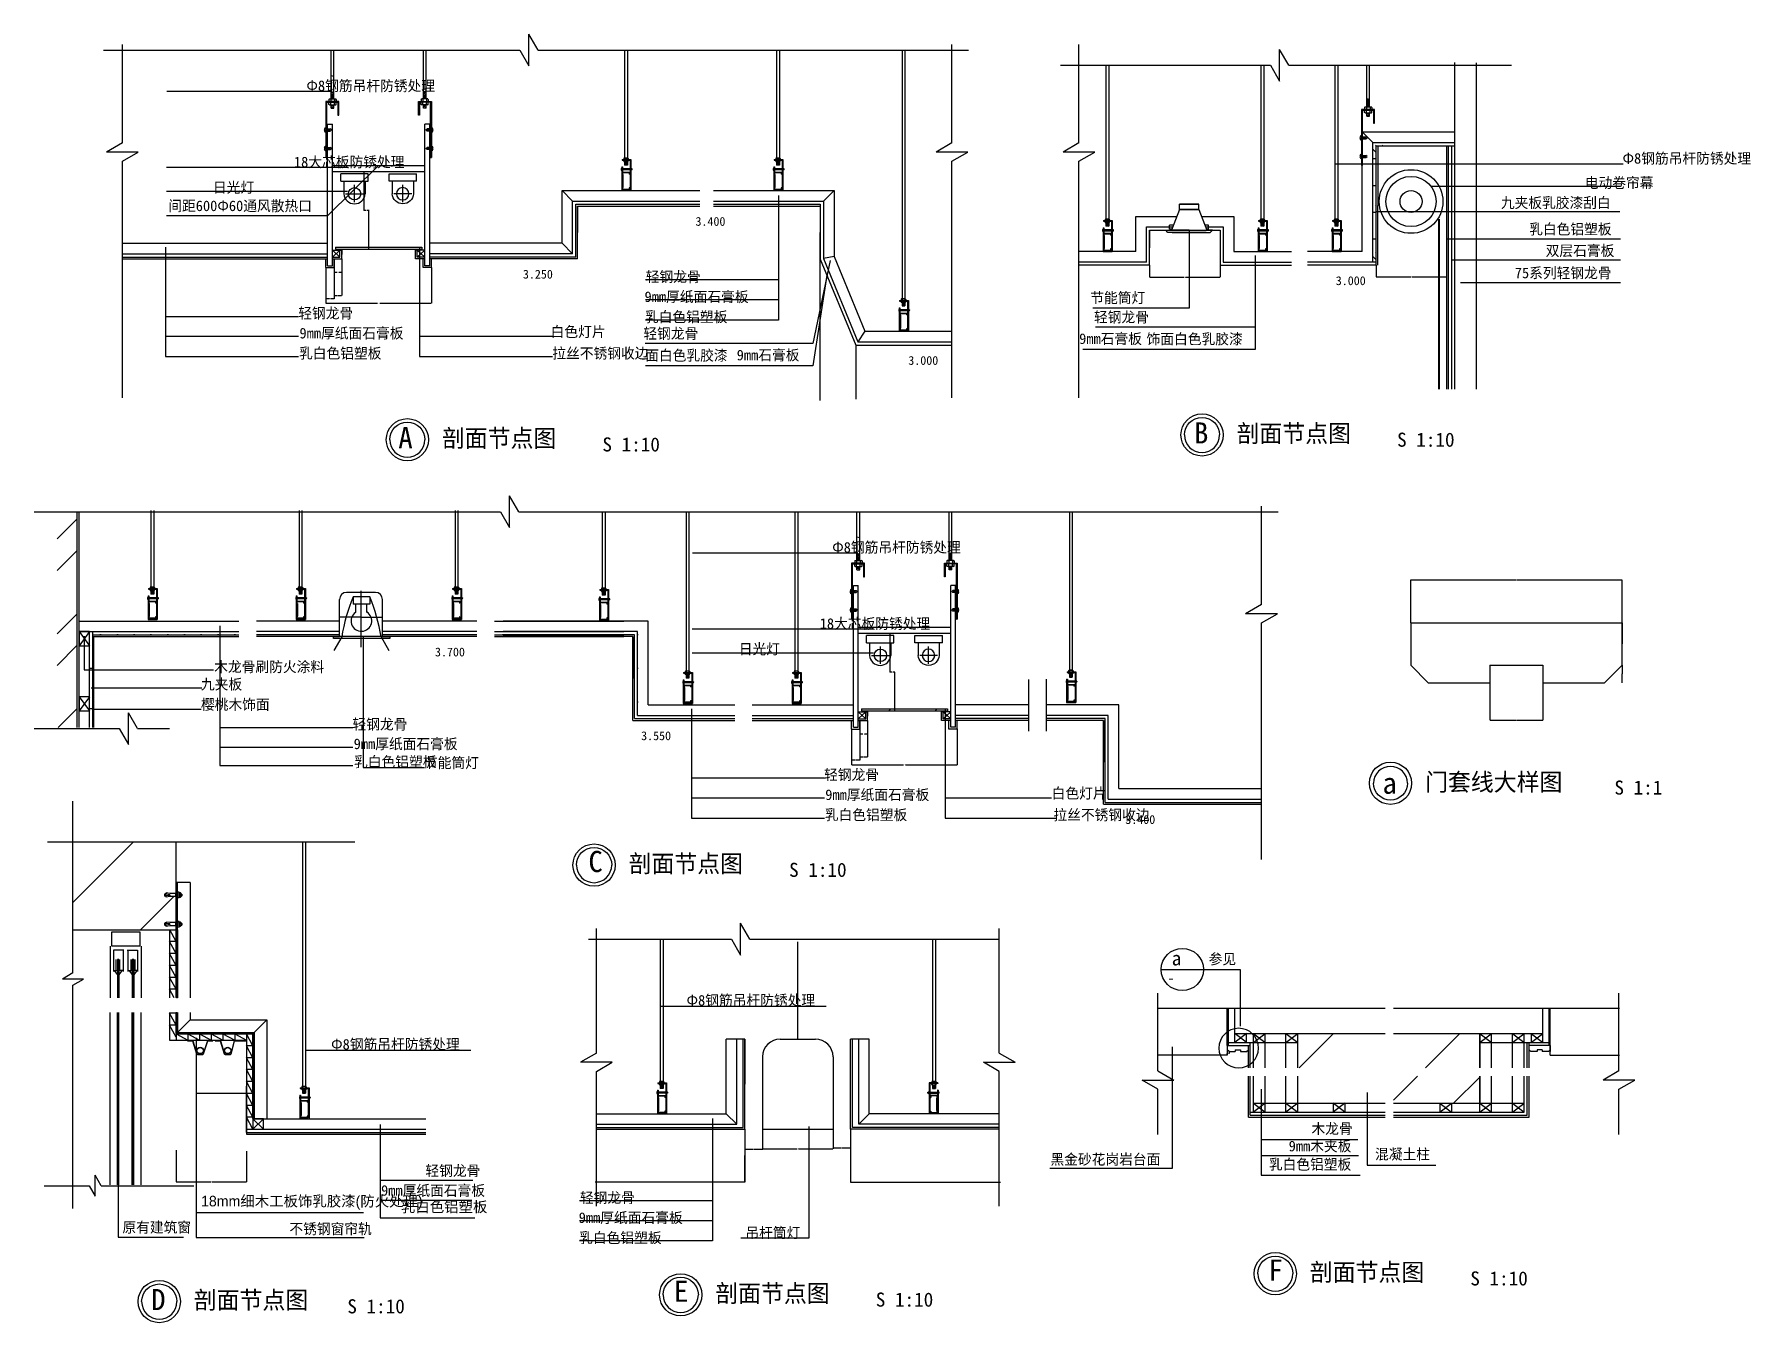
# Model space of a CAD drawing. Header units: metres. Extents: x -116298 to -111425, y -71583 to -67922.
import ezdxf

# ---------------------------------------------------------------- set-up
doc = ezdxf.new("R2010")
doc.units = ezdxf.units.M
for name, color, linetype in [('10', 8, 'Continuous'), ('10地线纹理填充', 8, 'Continuous'), ('11', 3, 'Continuous'), ('12', 1, 'Continuous'), ('15', 2, 'Continuous'), ('17', 1, 'Continuous'), ('18', 4, 'Continuous'), ('19', 8, 'Continuous'), ('20', 1, 'Continuous'), ('3', 2, 'Continuous'), ('4', 3, 'Continuous'), ('7', 7, 'Continuous'), ('8', 7, 'Continuous'), ('8标注', 7, 'Continuous'), ('BHATCH', 8, 'Continuous'), ('D', 3, 'Continuous'), ('墙柱', 2, 'Continuous'), ('家具', 3, 'Continuous'), ('细线', 1, 'Continuous')]:
    doc.layers.add(name, color=color, linetype=linetype)
doc.dimstyles.get("Standard").update_dxf_attribs({"dimtxt": 2.5, "dimasz": 2.5, "dimexe": 1.25, "dimexo": 0.625, "dimtad": 1, "dimcen": 2.5, "dimazin": 3, "dimtfac": 1, "dimtmove": 0, "dimatfit": 3})

msp = doc.modelspace()

# ---------------------------------------------------------------- texts
for s, height, p in [('A', 60, (-115264.4, -69098.18)), ('剖面节点图', 50, (-115140.69, -69094.6)), ('B', 60, (-113005.31, -69084.67)), ('剖面节点图', 50, (-112884.45, -69081.09)), ('S 1:10', 40, (-114684.9, -69107.39)), ('S 1:10', 40, (-112428.66, -69093.88)), ('S 1:1', 40, (-111811.62, -70082.23)), ('C', 60, (-114724.74, -70302.22)), ('剖面节点图', 50, (-114610.6, -70303.15)), ('S 1:10', 40, (-114154.81, -70315.94)), ('F', 60, (-112793.51, -71463.05)), ('剖面节点图', 50, (-112676.51, -71463.98)), ('S 1:10', 40, (-112220.72, -71476.77)), ('D', 60, (-115966.04, -71546.82)), ('剖面节点图', 50, (-115845.19, -71543.24)), ('E', 60, (-114481.62, -71523.18)), ('剖面节点图', 50, (-114364.63, -71524.11)), ('S 1:10', 40, (-115409.16, -71556.03)), ('S 1:10', 40, (-113908.83, -71536.9))]:
    msp.add_text(s, height=height).set_placement(p)
at = {"char_height": 30, "attachment_point": 1}
for insert in [(-115525.39, -68053.33), (-114032.54, -69364.65), (-114446.08, -70651.51), (-115455.27, -70776.53)]:
    msp.add_mtext('Φ8钢筋吊杆防锈处理', dxfattribs=dict(at, insert=insert))
at = {"layer": '7'}
for s, height, p in [('间距600Φ60通风散热口', 30, (-115917.49, -68424.46)), ('3.400', 25, (-114420.67, -68466.21)), ('3.250', 25, (-114910.64, -68616.21)), ('3.000', 25, (-112602.71, -68634.68)), ('轻钢龙骨', 30, (-114568.68, -68787.13)), ('面白色乳胶漆', 30, (-114563.45, -68849.26)), ('9mm石膏板', 30, (-114303.62, -68848.46)), ('3.000', 25, (-113816.43, -68861.21)), ('3.700', 25, (-115160.33, -69689.53)), ('3.550', 25, (-114575.05, -69927.53)), ('3.400', 25, (-113200.28, -70165.53)), ('黑金砂花岗岩台面', 30, (-113412.76, -71133.41)), ('轻钢龙骨', 30, (-115187.45, -71165.77)), ('9mm厚纸面石膏板', 30, (-115313.35, -71221.81)), ('原有建筑窗', 30, (-116047.76, -71326.5)), ('不锈钢窗帘轨', 30, (-115573.67, -71330.83))]:
    msp.add_text(s, height=height, dxfattribs=at).set_placement(p)
at = {"layer": '7', "char_height": 30, "attachment_point": 1}
for s, insert in [('18大芯板防锈处理', (-115560.78, -68269.93)), ('日光灯', (-115790.55, -68342.16)), ('轻钢龙骨', (-114561.9, -68595.94)), ('9mm厚纸面石膏板', (-114565.3, -68652.73)), ('轻钢龙骨', (-115548.43, -68699.41)), ('乳白色铝塑板', (-114564.05, -68709.73)), ('9mm厚纸面石膏板', (-115545.03, -68756.2)), ('白色灯片', (-114831.99, -68752)), ('乳白色铝塑板', (-115546.28, -68813.2)), ('拉丝不锈钢收边', (-114827.04, -68813.31)), ('18大芯板防锈处理', (-114067.93, -69581.25)), ('日光灯', (-114297.7, -69653.47)), ('木龙骨刷防火涂料', (-115787.15, -69703.99)), ('九夹板', (-115824.74, -69753.58)), ('樱桃木饰面', (-115824.74, -69811.08)), ('轻钢龙骨', (-115394.58, -69867.23)), ('9mm厚纸面石膏板', (-115391.18, -69923)), ('乳白色铝塑板', (-115390.03, -69973.89)), ('节能筒灯', (-115191.58, -69976.73)), ('轻钢龙骨', (-114055.58, -70010.73)), ('9mm厚纸面石膏板', (-114052.18, -70067.51)), ('白色灯片', (-113409.31, -70063.32)), ('乳白色铝塑板', (-114053.43, -70124.51)), ('拉丝不锈钢收边', (-113404.36, -70124.63)), ('木龙骨', (-112671.81, -71016.39)), ('9mm木夹板', (-112736.4, -71065.7)), ('混凝土柱', (-112491.32, -71088.61)), ('乳白色铝塑板', (-112792.61, -71117.59)), ('\\f幼圆|b0|i0|c134|p49;18mm细木工板饰乳胶漆(防火处理)', (-115824.46, -71222.11)), ('\\f幼圆|b0|i0|c134|p49;乳白色铝塑板', (-115256.97, -71238.42)), ('轻钢龙骨', (-114748.76, -71212.35)), ('9mm厚纸面石膏板', (-114752.16, -71269.13)), ('乳白色铝塑板', (-114750.91, -71326.13)), ('吊杆筒灯', (-114279.01, -71311.86))]:
    msp.add_mtext(s, dxfattribs=dict(at, insert=insert))
at = {"layer": '8'}
for s, height, p in [('九夹板乳胶漆刮白', 30, (-112133.99, -68415.66)), ('乳白色铝塑板', 30, (-112053.61, -68490.62)), ('双层石膏板', 30, (-112006.75, -68551.82)), ('75系列轻钢龙骨', 30, (-112094.51, -68615.06)), ('节能筒灯', 30, (-113299.71, -68685.63)), ('轻钢龙骨', 30, (-113289.21, -68740.63)), ('9mm石膏板', 30, (-113331.36, -68801.96)), ('饰面白色乳胶漆', 30, (-113139.82, -68802.76)), ('门套线大样图', 50, (-112349.26, -70071.46)), ('a', 60, (-112470.12, -70079.61)), ('a', 40, (-113068.52, -70567.4)), ('参见', 30, (-112963.61, -70564.27)), ('-', 30, (-113080.61, -70618.41))]:
    msp.add_text(s, height=height, dxfattribs=at).set_placement(p)
at = {"layer": '8', "char_height": 30, "attachment_point": 1}
for s, insert in [('Φ8钢筋吊杆防锈处理', (-111788.62, -68259.58)), ('电动卷帘幕', (-111895.63, -68328.8))]:
    msp.add_mtext(s, dxfattribs=dict(at, insert=insert))

# ---------------------------------------------------------------- blocks, each defined once
blk = doc.blocks.new('HY-4')
at = {"layer": '20'}
for points in [[(-5, 0, -1), (5, 0, -1)], [(-5, 0, 1), (5, 0, 1)]]:
    blk.add_lwpolyline(points, format="xyb", dxfattribs=at)
blk.add_circle((0, 0), 6, dxfattribs=at)
blk.add_circle((0, 0), 6, dxfattribs=at)
blk = doc.blocks.new('管灯')
for p, q in [((-133.51, 234.02), (-133.51, 164.05)), ((-78.1, 149.92), (-187.85, 149.92)), ((-187.85, 149.92), (-187.85, 119.92)), ((-175.41, 149.92), (-175.41, 200.06)), ((-97.4, 199.91), (-168.68, 199.91)), ((-90.55, 149.92), (-90.55, 199.91)), ((-78.1, 149.92), (-78.1, 119.92)), ((-187.85, 119.92), (-78.1, 119.92))]:
    blk.add_line(p, q)
blk.add_circle((-133.51, 199.91), 24.78)
blk.add_arc((-132.97, 197.42), 42.5, 3.36, 176.64)
blk = doc.blocks.new('A$C790B671D')
at = {"layer": '家具', "color": 3}
for p, q in [((0.57, 10.9), (0, 10.33)), ((0, 10.33), (0, 5.77)), ((0.57, 5.2), (0, 5.77)), ((1.68, 10.9), (0.57, 10.9)), ((1.68, 5.2), (0.57, 5.2)), ((1.68, 12.39), (1.68, 3.71)), ((4.02, 11.65), (1.68, 12.39)), ((4.02, 4.45), (1.68, 3.71)), ((14.57, 12.6), (4.02, 14.15)), ((4.02, 14.15), (4.02, 10.57)), ((14.57, 9.03), (4.02, 10.57)), ((14.57, 7.07), (4.02, 5.53)), ((4.02, 1.95), (4.02, 5.53)), ((14.57, 3.5), (4.02, 1.95)), ((30.47, 12.6), (14.57, 12.6)), ((14.57, 9.03), (14.57, 7.07)), ((30.47, 3.5), (14.57, 3.5)), ((30.47, 12.6), (30.47, 3.5)), ((40.79, 10.9), (30.47, 10.9)), ((32.97, 10.03), (30.47, 10.03)), ((32.97, 6.07), (30.47, 6.07)), ((40.79, 5.2), (30.47, 5.2)), ((40.79, 16.1), (36.23, 16.1)), ((40.79, 0), (36.23, 0)), ((40.79, 14.29), (40.79, 16.1)), ((44.31, 14.29), (40.79, 14.29)), ((40.79, 14.29), (40.79, 1.81)), ((44.31, 10.5), (40.79, 10.5)), ((44.31, 5.61), (40.79, 5.61)), ((40.79, 1.81), (40.79, 0)), ((44.31, 1.81), (40.79, 1.81)), ((45.68, 12.92), (45.68, 3.18)), ((45.68, 10.9), (47.96, 10.9)), ((48.53, 10.03), (45.68, 10.03)), ((48.53, 6.07), (45.68, 6.07)), ((45.68, 5.2), (47.96, 5.2)), ((47.96, 10.9), (48.53, 10.33)), ((47.96, 10.9), (47.96, 5.2)), ((47.96, 5.2), (48.53, 5.77)), ((48.53, 10.33), (48.53, 5.77))]:
    blk.add_line(p, q, dxfattribs=at)
for centre, start, end in [((44.31, 12.92), 360, 90), ((44.31, 11.86), 270, 360), ((44.31, 9.13), 360, 90), ((44.31, 6.97), 270, 360), ((44.31, 4.24), 360, 90), ((44.31, 3.18), 270, 360)]:
    blk.add_arc(centre, 1.37, start, end, dxfattribs=at)
blk = doc.blocks.new('A$C69074964')
at = {"layer": '17'}
for p, q in [((30.13, 81.76), (53.28, 7.45)), ((30.13, 80.33), (53.28, 6.01)), ((112.42, 81.76), (89.27, 7.45)), ((112.42, 80.33), (89.27, 6.01)), ((186.68, 81.76), (209.83, 7.45)), ((186.68, 80.33), (209.83, 6.01)), ((264.98, 81.76), (245.82, 7.45)), ((264.98, 80.33), (245.82, 6.01))]:
    blk.add_line(p, q, dxfattribs=at)
for points in [[(142.55, 81.76), (112.42, 81.76), (89.27, 7.45, -0.33), (84.49, 3.94), (58.05, 3.94, -0.33), (53.28, 7.45), (30.13, 81.76), (0, 81.76)], [(142.55, 80.33), (112.42, 80.33), (89.27, 6.01, -0.33), (84.49, 2.5), (58.05, 2.5, -0.33), (53.28, 6.01), (30.13, 80.33), (0, 80.33)], [(335.1, 81.76), (264.98, 81.76), (245.82, 7.45, -0.33), (241.05, 3.94), (214.61, 3.94, -0.33), (209.83, 7.45), (186.68, 81.76), (156.56, 81.76)], [(335.1, 80.33), (264.98, 80.33), (245.82, 6.01, -0.33), (241.05, 2.5), (214.61, 2.5, -0.33), (209.83, 6.01), (186.68, 80.33), (156.56, 80.33)]]:
    blk.add_lwpolyline(points, format="xyb", dxfattribs=at)
for centre in [(71.27, 27.43), (71.27, 25.99), (227.83, 27.43), (227.83, 25.99)]:
    blk.add_circle(centre, 18.33, dxfattribs=at)
blk = doc.blocks.new('_CLOSEDFILLED')
at = {"color": 0, "linetype": 'BYBLOCK'}
blk.add_solid([(-1, 0), (0, 0), (-1, 0)], dxfattribs=at)
blk = doc.blocks.new('*D1')
for p, q in [((-115470.08, -68584.53), (-115470.08, -68686.45)), ((-115170.4, -68584.44), (-115170.4, -68686.45)), ((-115469.83, -68686.45), (-115323.24, -68686.45)), ((-115317.24, -68686.45), (-115170.65, -68686.45))]:
    blk.add_line(p, q)
at = {"layer": 'Defpoints'}
for p in [(-115470.08, -68584.53), (-115170.4, -68584.44), (-115470.08, -68686.45)]:
    blk.add_point(p, dxfattribs=at)
at = {"layer": '7', "xscale": 0.25, "yscale": 0.25, "rotation": 180}
blk.add_blockref('_CLOSEDFILLED', (-115470.08, -68686.45), dxfattribs=at)
at = {"layer": '7', "xscale": 0.25, "yscale": 0.25}
blk.add_blockref('_CLOSEDFILLED', (-115170.4, -68686.45), dxfattribs=at)
at = {"layer": '7', "insert": (-115320.24, -68686.45), "char_height": 1, "attachment_point": 5}
blk.add_mtext('299,68', dxfattribs=at)
blk = doc.blocks.new('*D2')
for p, q in [((-115895.58, -71092.78), (-115895.58, -71182.53)), ((-115695.58, -71095.66), (-115695.58, -71182.53)), ((-115895.33, -71182.53), (-115797.08, -71182.53)), ((-115794.08, -71182.53), (-115695.83, -71182.53))]:
    blk.add_line(p, q)
at = {"layer": 'Defpoints'}
for p in [(-115895.58, -71092.78), (-115695.58, -71095.66), (-115895.58, -71182.53)]:
    blk.add_point(p, dxfattribs=at)
at = {"layer": '8标注', "xscale": 0.25, "yscale": 0.25, "rotation": 180}
blk.add_blockref('_CLOSEDFILLED', (-115895.58, -71182.53), dxfattribs=at)
at = {"layer": '8标注', "xscale": 0.25, "yscale": 0.25}
blk.add_blockref('_CLOSEDFILLED', (-115695.58, -71182.53), dxfattribs=at)
at = {"layer": '8标注', "insert": (-115795.58, -71182.53), "char_height": 1, "attachment_point": 5}
blk.add_mtext('200', dxfattribs=at)
blk = doc.blocks.new('*D3')
for p, q in [((-115695.58, -70779.92), (-115695.58, -70910.92)), ((-115695.83, -70910.92), (-115696.08, -70910.92)), ((-115695.58, -71041.92), (-115695.58, -70910.92)), ((-115695.58, -70910.92), (-115695.58, -70910.92)), ((-115695.33, -70910.92), (-115695.08, -70910.92))]:
    blk.add_line(p, q)
at = {"layer": 'Defpoints'}
for p in [(-115695.58, -70779.92), (-115695.58, -70910.92), (-115695.58, -71041.92)]:
    blk.add_point(p, dxfattribs=at)
at = {"layer": '8标注', "xscale": 0.25, "yscale": 0.25}
blk.add_blockref('_CLOSEDFILLED', (-115695.58, -70910.92), dxfattribs=at)
at = {"layer": '8标注', "xscale": 0.25, "yscale": 0.25, "rotation": 180}
blk.add_blockref('_CLOSEDFILLED', (-115695.58, -70910.92), dxfattribs=at)
at = {"layer": '8标注', "insert": (-115695.58, -70909.795), "char_height": 1, "attachment_point": 5}
blk.add_mtext('250', dxfattribs=at)
blk = doc.blocks.new('*D4')
for p, q in [((-115470.08, -68584.53), (-115470.08, -68673.45)), ((-115446.66, -68584.53), (-115446.66, -68673.45)), ((-115459.37, -68673.45), (-115470.33, -68673.45)), ((-115446.41, -68673.45), (-115457.37, -68673.45))]:
    blk.add_line(p, q)
at = {"layer": 'Defpoints'}
for p in [(-115470.08, -68584.53), (-115446.66, -68584.53), (-115446.66, -68673.45)]:
    blk.add_point(p, dxfattribs=at)
at = {"layer": '7', "xscale": 0.25, "yscale": 0.25}
blk.add_blockref('_CLOSEDFILLED', (-115470.08, -68673.45), dxfattribs=at)
at = {"layer": '7', "xscale": 0.25, "yscale": 0.25, "rotation": 180}
blk.add_blockref('_CLOSEDFILLED', (-115446.66, -68673.45), dxfattribs=at)
at = {"layer": '7', "insert": (-115458.37, -68673.45), "char_height": 1, "attachment_point": 5}
blk.add_mtext('25', dxfattribs=at)
blk = doc.blocks.new('*D5')
for p, q in [((-115425.45, -68547.95), (-115425.7, -68547.95)), ((-115425.2, -68535.75), (-115425.2, -68547.95)), ((-115425.2, -68560.14), (-115425.2, -68547.95)), ((-115425.2, -68547.95), (-115425.2, -68547.95)), ((-115424.95, -68547.95), (-115424.7, -68547.95))]:
    blk.add_line(p, q)
at = {"layer": 'Defpoints'}
for p in [(-115425.2, -68535.75), (-115425.2, -68547.95), (-115425.2, -68560.14)]:
    blk.add_point(p, dxfattribs=at)
at = {"layer": '7', "xscale": 0.25, "yscale": 0.25}
blk.add_blockref('_CLOSEDFILLED', (-115425.2, -68547.95), dxfattribs=at)
at = {"layer": '7', "xscale": 0.25, "yscale": 0.25, "rotation": 180}
blk.add_blockref('_CLOSEDFILLED', (-115425.2, -68547.95), dxfattribs=at)
at = {"layer": '7', "insert": (-115425.2, -68546.825), "char_height": 1, "attachment_point": 5}
blk.add_mtext('20', dxfattribs=at)
blk = doc.blocks.new('*D6')
for p, q in [((-115425.2, -68560.14), (-115425.2, -68598.95)), ((-115438.43, -68598.95), (-115446.91, -68598.95)), ((-115446.66, -68584.53), (-115446.66, -68598.95)), ((-115424.95, -68598.95), (-115433.43, -68598.95))]:
    blk.add_line(p, q)
at = {"layer": 'Defpoints'}
for p in [(-115425.2, -68560.14), (-115446.66, -68584.53), (-115425.2, -68598.95)]:
    blk.add_point(p, dxfattribs=at)
at = {"layer": '7', "xscale": 0.25, "yscale": 0.25}
blk.add_blockref('_CLOSEDFILLED', (-115446.66, -68598.95), dxfattribs=at)
at = {"layer": '7', "xscale": 0.25, "yscale": 0.25, "rotation": 180}
blk.add_blockref('_CLOSEDFILLED', (-115425.2, -68598.95), dxfattribs=at)
at = {"layer": '7', "insert": (-115435.93, -68598.95), "char_height": 1, "attachment_point": 5}
blk.add_mtext('21,46', dxfattribs=at)
blk = doc.blocks.new('*D7')
for p, q in [((-115446.66, -68560.14), (-115446.66, -68663.95)), ((-115425.2, -68560.14), (-115425.2, -68663.95)), ((-115446.41, -68663.95), (-115436.93, -68663.95)), ((-115434.93, -68663.95), (-115425.45, -68663.95))]:
    blk.add_line(p, q)
at = {"layer": 'Defpoints'}
for p in [(-115446.66, -68560.14), (-115425.2, -68560.14), (-115446.66, -68663.95)]:
    blk.add_point(p, dxfattribs=at)
at = {"layer": '7', "xscale": 0.25, "yscale": 0.25, "rotation": 180}
blk.add_blockref('_CLOSEDFILLED', (-115446.66, -68663.95), dxfattribs=at)
at = {"layer": '7', "xscale": 0.25, "yscale": 0.25}
blk.add_blockref('_CLOSEDFILLED', (-115425.2, -68663.95), dxfattribs=at)
at = {"layer": '7', "insert": (-115435.93, -68663.95), "char_height": 1, "attachment_point": 5}
blk.add_mtext('20', dxfattribs=at)
blk = doc.blocks.new('*D8')
for p, q in [((-115361.83, -68312.34), (-115361.83, -68422.58)), ((-115356.32, -68422.58), (-115362.08, -68422.58)), ((-115347.56, -68422.58), (-115353.32, -68422.58)), ((-115347.81, -68532.82), (-115347.81, -68422.58))]:
    blk.add_line(p, q)
at = {"layer": 'Defpoints'}
for p in [(-115361.83, -68312.34), (-115347.81, -68422.58), (-115347.81, -68532.82)]:
    blk.add_point(p, dxfattribs=at)
at = {"layer": '7', "xscale": 0.25, "yscale": 0.25}
blk.add_blockref('_CLOSEDFILLED', (-115361.83, -68422.58), dxfattribs=at)
at = {"layer": '7', "xscale": 0.25, "yscale": 0.25, "rotation": 180}
blk.add_blockref('_CLOSEDFILLED', (-115347.81, -68422.58), dxfattribs=at)
at = {"layer": '7', "insert": (-115354.82, -68422.58), "char_height": 1, "attachment_point": 5}
blk.add_mtext('220', dxfattribs=at)
blk = doc.blocks.new('*D9')
for p, q in [((-113868.98, -69623.66), (-113868.98, -69733.9)), ((-113863.465, -69733.9), (-113869.23, -69733.9)), ((-113854.7, -69733.9), (-113860.465, -69733.9)), ((-113854.95, -69844.14), (-113854.95, -69733.9))]:
    blk.add_line(p, q)
at = {"layer": 'Defpoints'}
for p in [(-113868.98, -69623.66), (-113854.95, -69733.9), (-113854.95, -69844.14)]:
    blk.add_point(p, dxfattribs=at)
at = {"layer": '7', "xscale": 0.25, "yscale": 0.25}
blk.add_blockref('_CLOSEDFILLED', (-113868.98, -69733.9), dxfattribs=at)
at = {"layer": '7', "xscale": 0.25, "yscale": 0.25, "rotation": 180}
blk.add_blockref('_CLOSEDFILLED', (-113854.95, -69733.9), dxfattribs=at)
at = {"layer": '7', "insert": (-113861.965, -69733.9), "char_height": 1, "attachment_point": 5}
blk.add_mtext('220', dxfattribs=at)
blk = doc.blocks.new('*D10')
for p, q in [((-111789.99, -69714.26), (-111789.99, -69739.26)), ((-111790.24, -69739.26), (-111790.49, -69739.26)), ((-111789.99, -69764.26), (-111789.99, -69739.26)), ((-111789.99, -69739.26), (-111789.99, -69739.26)), ((-111789.74, -69739.26), (-111789.49, -69739.26))]:
    blk.add_line(p, q)
at = {"layer": 'Defpoints'}
for p in [(-111789.99, -69714.26), (-111789.99, -69739.26), (-111789.99, -69764.26)]:
    blk.add_point(p, dxfattribs=at)
at = {"xscale": 0.25, "yscale": 0.25}
blk.add_blockref('_CLOSEDFILLED', (-111789.99, -69739.26), dxfattribs=at)
at = {"xscale": 0.25, "yscale": 0.25, "rotation": 180}
blk.add_blockref('_CLOSEDFILLED', (-111789.99, -69739.26), dxfattribs=at)
at = {"insert": (-111789.99, -69738.135), "char_height": 1, "attachment_point": 5}
blk.add_mtext('5', dxfattribs=at)
blk = doc.blocks.new('*D11')
for p, q in [((-114598.91, -69633.29), (-114598.91, -69752.29)), ((-114599.16, -69752.29), (-114599.41, -69752.29)), ((-114598.91, -69871.29), (-114598.91, -69752.29)), ((-114598.91, -69752.29), (-114598.91, -69752.29)), ((-114598.66, -69752.29), (-114598.41, -69752.29))]:
    blk.add_line(p, q)
at = {"layer": 'Defpoints'}
for p in [(-114598.91, -69633.29), (-114598.91, -69752.29), (-114598.91, -69871.29)]:
    blk.add_point(p, dxfattribs=at)
at = {"layer": '7', "xscale": 0.25, "yscale": 0.25}
blk.add_blockref('_CLOSEDFILLED', (-114598.91, -69752.29), dxfattribs=at)
at = {"layer": '7', "xscale": 0.25, "yscale": 0.25, "rotation": 180}
blk.add_blockref('_CLOSEDFILLED', (-114598.91, -69752.29), dxfattribs=at)
at = {"layer": '7', "insert": (-114598.91, -69751.165), "char_height": 1, "attachment_point": 5}
blk.add_mtext('150', dxfattribs=at)
blk = doc.blocks.new('*D12')
for p, q in [((-113262.64, -69871.29), (-113262.64, -69990.29)), ((-113262.89, -69990.29), (-113263.14, -69990.29)), ((-113262.64, -70109.29), (-113262.64, -69990.29)), ((-113262.64, -69990.29), (-113262.64, -69990.29)), ((-113262.39, -69990.29), (-113262.14, -69990.29))]:
    blk.add_line(p, q)
at = {"layer": 'Defpoints'}
for p in [(-113262.64, -69871.29), (-113262.64, -69990.29), (-113262.64, -70109.29)]:
    blk.add_point(p, dxfattribs=at)
at = {"layer": '7', "xscale": 0.25, "yscale": 0.25}
blk.add_blockref('_CLOSEDFILLED', (-113262.64, -69990.29), dxfattribs=at)
at = {"layer": '7', "xscale": 0.25, "yscale": 0.25, "rotation": 180}
blk.add_blockref('_CLOSEDFILLED', (-113262.64, -69990.29), dxfattribs=at)
at = {"layer": '7', "insert": (-113262.64, -69989.165), "char_height": 1, "attachment_point": 5}
blk.add_mtext('150', dxfattribs=at)
blk = doc.blocks.new('*D13')
for p, q in [((-113932.6, -69859.26), (-113932.85, -69859.26)), ((-113932.35, -69847.07), (-113932.35, -69859.26)), ((-113932.35, -69871.46), (-113932.35, -69859.26)), ((-113932.35, -69859.26), (-113932.35, -69859.26)), ((-113932.1, -69859.26), (-113931.85, -69859.26))]:
    blk.add_line(p, q)
at = {"layer": 'Defpoints'}
for p in [(-113932.35, -69847.07), (-113932.35, -69859.26), (-113932.35, -69871.46)]:
    blk.add_point(p, dxfattribs=at)
at = {"layer": '10地线纹理填充', "xscale": 0.25, "yscale": 0.25}
blk.add_blockref('_CLOSEDFILLED', (-113932.35, -69859.26), dxfattribs=at)
at = {"layer": '10地线纹理填充', "xscale": 0.25, "yscale": 0.25, "rotation": 180}
blk.add_blockref('_CLOSEDFILLED', (-113932.35, -69859.26), dxfattribs=at)
at = {"layer": '10地线纹理填充', "insert": (-113932.35, -69858.135), "char_height": 1, "attachment_point": 5}
blk.add_mtext('20', dxfattribs=at)
blk = doc.blocks.new('*D14')
for p, q in [((-113977.23, -69895.85), (-113977.23, -69997.76)), ((-113677.54, -69895.76), (-113677.54, -69997.76)), ((-113976.98, -69997.76), (-113830.385, -69997.76)), ((-113824.385, -69997.76), (-113677.79, -69997.76))]:
    blk.add_line(p, q)
at = {"layer": 'Defpoints'}
for p in [(-113977.23, -69895.85), (-113677.54, -69895.76), (-113977.23, -69997.76)]:
    blk.add_point(p, dxfattribs=at)
at = {"layer": '7', "xscale": 0.25, "yscale": 0.25, "rotation": 180}
blk.add_blockref('_CLOSEDFILLED', (-113977.23, -69997.76), dxfattribs=at)
at = {"layer": '7', "xscale": 0.25, "yscale": 0.25}
blk.add_blockref('_CLOSEDFILLED', (-113677.54, -69997.76), dxfattribs=at)
at = {"layer": '7', "insert": (-113827.385, -69997.76), "char_height": 1, "attachment_point": 5}
blk.add_mtext('299,69', dxfattribs=at)
blk = doc.blocks.new('*D15')
for p, q in [((-113932.35, -69871.46), (-113932.35, -69910.26)), ((-113945.58, -69910.26), (-113954.06, -69910.26)), ((-113953.81, -69895.85), (-113953.81, -69910.26)), ((-113932.1, -69910.26), (-113940.58, -69910.26))]:
    blk.add_line(p, q)
at = {"layer": 'Defpoints'}
for p in [(-113932.35, -69871.46), (-113953.81, -69895.85), (-113932.35, -69910.26)]:
    blk.add_point(p, dxfattribs=at)
at = {"layer": '7', "xscale": 0.25, "yscale": 0.25}
blk.add_blockref('_CLOSEDFILLED', (-113953.81, -69910.26), dxfattribs=at)
at = {"layer": '7', "xscale": 0.25, "yscale": 0.25, "rotation": 180}
blk.add_blockref('_CLOSEDFILLED', (-113932.35, -69910.26), dxfattribs=at)
at = {"layer": '7', "insert": (-113943.08, -69910.26), "char_height": 1, "attachment_point": 5}
blk.add_mtext('21,46', dxfattribs=at)
blk = doc.blocks.new('*D16')
for p, q in [((-113953.81, -69871.46), (-113953.81, -69975.26)), ((-113932.35, -69871.46), (-113932.35, -69975.26)), ((-113953.56, -69975.26), (-113944.08, -69975.26)), ((-113942.08, -69975.26), (-113932.6, -69975.26))]:
    blk.add_line(p, q)
at = {"layer": 'Defpoints'}
for p in [(-113953.81, -69871.46), (-113932.35, -69871.46), (-113953.81, -69975.26)]:
    blk.add_point(p, dxfattribs=at)
at = {"layer": '7', "xscale": 0.25, "yscale": 0.25, "rotation": 180}
blk.add_blockref('_CLOSEDFILLED', (-113953.81, -69975.26), dxfattribs=at)
at = {"layer": '7', "xscale": 0.25, "yscale": 0.25}
blk.add_blockref('_CLOSEDFILLED', (-113932.35, -69975.26), dxfattribs=at)
at = {"layer": '7', "insert": (-113943.08, -69975.26), "char_height": 1, "attachment_point": 5}
blk.add_mtext('20', dxfattribs=at)
blk = doc.blocks.new('*D17')
for p, q in [((-113977.23, -69895.85), (-113977.23, -69984.76)), ((-113953.81, -69895.85), (-113953.81, -69984.76)), ((-113966.52, -69984.76), (-113977.48, -69984.76)), ((-113953.56, -69984.76), (-113964.52, -69984.76))]:
    blk.add_line(p, q)
at = {"layer": 'Defpoints'}
for p in [(-113977.23, -69895.85), (-113953.81, -69895.85), (-113953.81, -69984.76)]:
    blk.add_point(p, dxfattribs=at)
at = {"layer": '7', "xscale": 0.25, "yscale": 0.25}
blk.add_blockref('_CLOSEDFILLED', (-113977.23, -69984.76), dxfattribs=at)
at = {"layer": '7', "xscale": 0.25, "yscale": 0.25, "rotation": 180}
blk.add_blockref('_CLOSEDFILLED', (-113953.81, -69984.76), dxfattribs=at)
at = {"layer": '7', "insert": (-113965.52, -69984.76), "char_height": 1, "attachment_point": 5}
blk.add_mtext('25', dxfattribs=at)
blk = doc.blocks.new('*D18')
for p, q in [((-113980.09, -71032.9), (-113980.09, -71086.1)), ((-114030.09, -71057.9), (-114030.09, -71086.1)), ((-114029.84, -71086.1), (-114006.09, -71086.1)), ((-114004.09, -71086.1), (-113980.34, -71086.1))]:
    blk.add_line(p, q)
at = {"layer": 'Defpoints'}
for p in [(-113980.09, -71032.9), (-114030.09, -71057.9), (-114030.09, -71086.1)]:
    blk.add_point(p, dxfattribs=at)
at = {"layer": '7', "xscale": 0.25, "yscale": 0.25, "rotation": 180}
blk.add_blockref('_CLOSEDFILLED', (-114030.09, -71086.1), dxfattribs=at)
at = {"layer": '7', "xscale": 0.25, "yscale": 0.25}
blk.add_blockref('_CLOSEDFILLED', (-113980.09, -71086.1), dxfattribs=at)
at = {"layer": '7', "insert": (-114005.09, -71086.1), "char_height": 1, "attachment_point": 5}
blk.add_mtext('50', dxfattribs=at)
blk = doc.blocks.new('*D19')
for p, q in [((-114280.09, -71032.9), (-114280.09, -71107.9)), ((-114280.34, -71107.9), (-114280.59, -71107.9)), ((-114280.09, -71182.9), (-114280.09, -71107.9)), ((-114280.09, -71107.9), (-114280.09, -71107.9)), ((-114279.84, -71107.9), (-114279.59, -71107.9))]:
    blk.add_line(p, q)
at = {"layer": 'Defpoints'}
for p in [(-114280.09, -71032.9), (-114280.09, -71107.9), (-114280.09, -71182.9)]:
    blk.add_point(p, dxfattribs=at)
at = {"layer": '7', "xscale": 0.25, "yscale": 0.25}
blk.add_blockref('_CLOSEDFILLED', (-114280.09, -71107.9), dxfattribs=at)
at = {"layer": '7', "xscale": 0.25, "yscale": 0.25, "rotation": 180}
blk.add_blockref('_CLOSEDFILLED', (-114280.09, -71107.9), dxfattribs=at)
at = {"layer": '7', "insert": (-114280.09, -71106.775), "char_height": 1, "attachment_point": 5}
blk.add_mtext('0', dxfattribs=at)
blk = doc.blocks.new('*D20')
for p, q in [((-114230.09, -71032.9), (-114230.09, -71088.6)), ((-114030.09, -71032.9), (-114030.09, -71088.6)), ((-114229.84, -71088.6), (-114131.59, -71088.6)), ((-114128.59, -71088.6), (-114030.34, -71088.6))]:
    blk.add_line(p, q)
at = {"layer": 'Defpoints'}
for p in [(-114230.09, -71032.9), (-114030.09, -71032.9), (-114230.09, -71088.6)]:
    blk.add_point(p, dxfattribs=at)
at = {"layer": '7', "xscale": 0.25, "yscale": 0.25, "rotation": 180}
blk.add_blockref('_CLOSEDFILLED', (-114230.09, -71088.6), dxfattribs=at)
at = {"layer": '7', "xscale": 0.25, "yscale": 0.25}
blk.add_blockref('_CLOSEDFILLED', (-114030.09, -71088.6), dxfattribs=at)
at = {"layer": '7', "insert": (-114130.09, -71088.6), "char_height": 1, "attachment_point": 5}
blk.add_mtext('200', dxfattribs=at)
blk = doc.blocks.new('*D21')
for p, q in [((-114280.09, -71032.9), (-114280.09, -71090.02)), ((-114256.09, -71090.02), (-114280.34, -71090.02)), ((-114229.84, -71090.02), (-114254.09, -71090.02)), ((-114230.09, -71057.9), (-114230.09, -71090.02))]:
    blk.add_line(p, q)
at = {"layer": 'Defpoints'}
for p in [(-114280.09, -71032.9), (-114230.09, -71057.9), (-114230.09, -71090.02)]:
    blk.add_point(p, dxfattribs=at)
at = {"layer": '7', "xscale": 0.25, "yscale": 0.25}
blk.add_blockref('_CLOSEDFILLED', (-114280.09, -71090.02), dxfattribs=at)
at = {"layer": '7', "xscale": 0.25, "yscale": 0.25, "rotation": 180}
blk.add_blockref('_CLOSEDFILLED', (-114230.09, -71090.02), dxfattribs=at)
at = {"layer": '7', "insert": (-114255.09, -71090.02), "char_height": 1, "attachment_point": 5}
blk.add_mtext('50', dxfattribs=at)
blk = doc.blocks.new('*D22')
for p, q in [((-114280.09, -70776.9), (-114280.09, -70904.9)), ((-114280.34, -70904.9), (-114280.59, -70904.9)), ((-114280.09, -71032.9), (-114280.09, -70904.9)), ((-114280.09, -70904.9), (-114280.09, -70904.9)), ((-114279.84, -70904.9), (-114279.59, -70904.9))]:
    blk.add_line(p, q)
at = {"layer": 'Defpoints'}
for p in [(-114280.09, -70776.9), (-114280.09, -70904.9), (-114280.09, -71032.9)]:
    blk.add_point(p, dxfattribs=at)
at = {"layer": '7', "xscale": 0.25, "yscale": 0.25}
blk.add_blockref('_CLOSEDFILLED', (-114280.09, -70904.9), dxfattribs=at)
at = {"layer": '7', "xscale": 0.25, "yscale": 0.25, "rotation": 180}
blk.add_blockref('_CLOSEDFILLED', (-114280.09, -70904.9), dxfattribs=at)
at = {"layer": '7', "insert": (-114280.09, -70903.775), "char_height": 1, "attachment_point": 5}
blk.add_mtext('200', dxfattribs=at)
blk = doc.blocks.new('*D23')
for p, q in [((-112164.99, -69764.26), (-112164.99, -69870.34)), ((-112014.99, -69764.26), (-112014.99, -69870.34)), ((-112164.74, -69870.34), (-112090.99, -69870.34)), ((-112088.99, -69870.34), (-112015.24, -69870.34))]:
    blk.add_line(p, q)
at = {"layer": 'Defpoints'}
for p in [(-112164.99, -69764.26), (-112014.99, -69764.26), (-112164.99, -69870.34)]:
    blk.add_point(p, dxfattribs=at)
at = {"xscale": 0.25, "yscale": 0.25, "rotation": 180}
blk.add_blockref('_CLOSEDFILLED', (-112164.99, -69870.34), dxfattribs=at)
at = {"xscale": 0.25, "yscale": 0.25}
blk.add_blockref('_CLOSEDFILLED', (-112014.99, -69870.34), dxfattribs=at)
at = {"insert": (-112089.99, -69870.34), "char_height": 1, "attachment_point": 5}
blk.add_mtext('15', dxfattribs=at)
blk = doc.blocks.new('*D24')
for p, q in [((-112908.74, -70817.37), (-112910.99, -70817.37)), ((-112910.74, -70822.37), (-112910.74, -70817.37)), ((-112905.49, -70817.37), (-112907.74, -70817.37)), ((-112905.74, -70812.37), (-112905.74, -70817.37))]:
    blk.add_line(p, q)
at = {"layer": 'Defpoints'}
for p in [(-112910.74, -70822.37), (-112905.74, -70812.37), (-112905.74, -70817.37)]:
    blk.add_point(p, dxfattribs=at)
at = {"layer": '7', "xscale": 0.25, "yscale": 0.25}
blk.add_blockref('_CLOSEDFILLED', (-112910.74, -70817.37), dxfattribs=at)
at = {"layer": '7', "xscale": 0.25, "yscale": 0.25, "rotation": 180}
blk.add_blockref('_CLOSEDFILLED', (-112905.74, -70817.37), dxfattribs=at)
at = {"layer": '7', "insert": (-112908.24, -70817.37), "char_height": 1, "attachment_point": 5}
blk.add_mtext('5', dxfattribs=at)
blk = doc.blocks.new('*D25')
for p, q in [((-114066.19, -68409.98), (-114066.19, -68485.41)), ((-114066.44, -68485.41), (-114066.69, -68485.41)), ((-114066.19, -68560.84), (-114066.19, -68485.41)), ((-114066.19, -68485.41), (-114066.19, -68485.41)), ((-114065.94, -68485.41), (-114065.69, -68485.41))]:
    blk.add_line(p, q)
at = {"layer": 'Defpoints'}
for p in [(-114066.19, -68409.98), (-114066.19, -68485.41), (-114066.19, -68560.84)]:
    blk.add_point(p, dxfattribs=at)
at = {"layer": '7', "xscale": 0.25, "yscale": 0.25}
blk.add_blockref('_CLOSEDFILLED', (-114066.19, -68485.41), dxfattribs=at)
at = {"layer": '7', "xscale": 0.25, "yscale": 0.25, "rotation": 180}
blk.add_blockref('_CLOSEDFILLED', (-114066.19, -68485.41), dxfattribs=at)
at = {"layer": '7', "insert": (-114066.19, -68484.285), "char_height": 1, "attachment_point": 5}
blk.add_mtext('150', dxfattribs=at)
blk = doc.blocks.new('*D26')
for p, q in [((-114066.19, -68404.98), (-114066.19, -68544.08)), ((-114066.44, -68544.08), (-114066.69, -68544.08)), ((-114066.19, -68560.84), (-114066.19, -68544.08)), ((-114066.19, -68544.08), (-114066.19, -68544.08)), ((-114065.94, -68544.08), (-114065.69, -68544.08))]:
    blk.add_line(p, q)
at = {"layer": 'Defpoints'}
for p in [(-114066.19, -68404.98), (-114066.19, -68544.08), (-114066.19, -68560.84)]:
    blk.add_point(p, dxfattribs=at)
at = {"layer": '10地线纹理填充', "xscale": 0.25, "yscale": 0.25}
blk.add_blockref('_CLOSEDFILLED', (-114066.19, -68544.08), dxfattribs=at)
at = {"layer": '10地线纹理填充', "xscale": 0.25, "yscale": 0.25, "rotation": 180}
blk.add_blockref('_CLOSEDFILLED', (-114066.19, -68544.08), dxfattribs=at)
at = {"layer": '10地线纹理填充', "insert": (-114066.19, -68542.955), "char_height": 1, "attachment_point": 5}
blk.add_mtext('0', dxfattribs=at)
blk = doc.blocks.new('*D27')
for p, q in [((-114755.5, -68409.98), (-114755.5, -68484.98)), ((-114755.75, -68484.98), (-114756, -68484.98)), ((-114755.5, -68559.98), (-114755.5, -68484.98)), ((-114755.5, -68484.98), (-114755.5, -68484.98)), ((-114755.25, -68484.98), (-114755, -68484.98))]:
    blk.add_line(p, q)
at = {"layer": 'Defpoints'}
for p in [(-114755.5, -68409.98), (-114755.5, -68484.98), (-114755.5, -68559.98)]:
    blk.add_point(p, dxfattribs=at)
at = {"layer": '7', "xscale": 0.25, "yscale": 0.25}
blk.add_blockref('_CLOSEDFILLED', (-114755.5, -68484.98), dxfattribs=at)
at = {"layer": '7', "xscale": 0.25, "yscale": 0.25, "rotation": 180}
blk.add_blockref('_CLOSEDFILLED', (-114755.5, -68484.98), dxfattribs=at)
at = {"layer": '7', "insert": (-114755.5, -68483.855), "char_height": 1, "attachment_point": 5}
blk.add_mtext('0', dxfattribs=at)
blk = doc.blocks.new('*D28')
for p, q in [((-112288.42, -68540.87), (-112288.42, -68611.04)), ((-112488.42, -68578.44), (-112488.42, -68611.04)), ((-112488.17, -68611.04), (-112389.92, -68611.04)), ((-112386.92, -68611.04), (-112288.67, -68611.04))]:
    blk.add_line(p, q)
at = {"layer": 'Defpoints'}
for p in [(-112288.42, -68540.87), (-112488.42, -68578.44), (-112488.42, -68611.04)]:
    blk.add_point(p, dxfattribs=at)
at = {"layer": '7', "xscale": 0.25, "yscale": 0.25, "rotation": 180}
blk.add_blockref('_CLOSEDFILLED', (-112488.42, -68611.04), dxfattribs=at)
at = {"layer": '7', "xscale": 0.25, "yscale": 0.25}
blk.add_blockref('_CLOSEDFILLED', (-112288.42, -68611.04), dxfattribs=at)
at = {"layer": '7', "insert": (-112388.42, -68611.04), "char_height": 1, "attachment_point": 5}
blk.add_mtext('200', dxfattribs=at)
blk = doc.blocks.new('*D29')
for p, q in [((-113131.26, -68478.44), (-113131.26, -68528.44)), ((-113131.51, -68528.44), (-113131.76, -68528.44)), ((-113131.26, -68578.44), (-113131.26, -68528.44)), ((-113131.26, -68528.44), (-113131.26, -68528.44)), ((-113131.01, -68528.44), (-113130.76, -68528.44))]:
    blk.add_line(p, q)
at = {"layer": 'Defpoints'}
for p in [(-113131.26, -68478.44), (-113131.26, -68528.44), (-113131.26, -68578.44)]:
    blk.add_point(p, dxfattribs=at)
at = {"layer": '7', "xscale": 0.25, "yscale": 0.25}
blk.add_blockref('_CLOSEDFILLED', (-113131.26, -68528.44), dxfattribs=at)
at = {"layer": '7', "xscale": 0.25, "yscale": 0.25, "rotation": 180}
blk.add_blockref('_CLOSEDFILLED', (-113131.26, -68528.44), dxfattribs=at)
at = {"layer": '7', "insert": (-113131.26, -68527.315), "char_height": 1, "attachment_point": 5}
blk.add_mtext('0', dxfattribs=at)
blk = doc.blocks.new('*D30')
for p, q in [((-113131.26, -68578.44), (-113131.26, -68611.95)), ((-113131.01, -68611.95), (-113032.76, -68611.95)), ((-113029.76, -68611.95), (-112931.51, -68611.95)), ((-112931.26, -68578.44), (-112931.26, -68611.95))]:
    blk.add_line(p, q)
at = {"layer": 'Defpoints'}
for p in [(-113131.26, -68578.44), (-113131.26, -68611.95), (-112931.26, -68578.44)]:
    blk.add_point(p, dxfattribs=at)
at = {"layer": '7', "xscale": 0.25, "yscale": 0.25, "rotation": 180}
blk.add_blockref('_CLOSEDFILLED', (-113131.26, -68611.95), dxfattribs=at)
at = {"layer": '7', "xscale": 0.25, "yscale": 0.25}
blk.add_blockref('_CLOSEDFILLED', (-112931.26, -68611.95), dxfattribs=at)
at = {"layer": '7', "insert": (-113031.26, -68611.95), "char_height": 1, "attachment_point": 5}
blk.add_mtext('200', dxfattribs=at)
blk = doc.blocks.new('*D31')
for p, q in [((-112483.42, -68238.69), (-112483.42, -68408.57)), ((-112483.67, -68408.57), (-112483.92, -68408.57)), ((-112483.42, -68578.44), (-112483.42, -68408.57)), ((-112483.42, -68408.57), (-112483.42, -68408.57)), ((-112483.17, -68408.57), (-112482.92, -68408.57))]:
    blk.add_line(p, q)
at = {"layer": 'Defpoints'}
for p in [(-112483.42, -68238.69), (-112483.42, -68408.57), (-112483.42, -68578.44)]:
    blk.add_point(p, dxfattribs=at)
at = {"layer": '7', "xscale": 0.25, "yscale": 0.25}
blk.add_blockref('_CLOSEDFILLED', (-112483.42, -68408.57), dxfattribs=at)
at = {"layer": '7', "xscale": 0.25, "yscale": 0.25, "rotation": 180}
blk.add_blockref('_CLOSEDFILLED', (-112483.42, -68408.57), dxfattribs=at)
at = {"layer": '7', "insert": (-112483.42, -68407.445), "char_height": 1, "attachment_point": 5}
blk.add_mtext('根据电动卷帘电机尺寸定尺', dxfattribs=at)
blk = doc.blocks.new('*D32')
for p, q in [((-112389.99, -69594.26), (-112389.99, -69471.64)), ((-112389.74, -69471.64), (-112090.99, -69471.64)), ((-112088.99, -69471.64), (-111790.24, -69471.64)), ((-111789.99, -69594.26), (-111789.99, -69471.64))]:
    blk.add_line(p, q)
at = {"layer": 'Defpoints'}
for p in [(-112389.99, -69471.64), (-112389.99, -69594.26), (-111789.99, -69594.26)]:
    blk.add_point(p, dxfattribs=at)
at = {"xscale": 0.25, "yscale": 0.25, "rotation": 180}
blk.add_blockref('_CLOSEDFILLED', (-112389.99, -69471.64), dxfattribs=at)
at = {"xscale": 0.25, "yscale": 0.25}
blk.add_blockref('_CLOSEDFILLED', (-111789.99, -69471.64), dxfattribs=at)
at = {"insert": (-112089.99, -69471.64), "char_height": 1, "attachment_point": 5}
blk.add_mtext('60', dxfattribs=at)
blk = doc.blocks.new('*D33')
for p, q in [((-111789.99, -69594.26), (-111789.99, -69654.26)), ((-111790.24, -69654.26), (-111790.49, -69654.26)), ((-111789.99, -69714.26), (-111789.99, -69654.26)), ((-111789.99, -69654.26), (-111789.99, -69654.26)), ((-111789.74, -69654.26), (-111789.49, -69654.26))]:
    blk.add_line(p, q)
at = {"layer": 'Defpoints'}
for p in [(-111789.99, -69594.26), (-111789.99, -69654.26), (-111789.99, -69714.26)]:
    blk.add_point(p, dxfattribs=at)
at = {"xscale": 0.25, "yscale": 0.25}
blk.add_blockref('_CLOSEDFILLED', (-111789.99, -69654.26), dxfattribs=at)
at = {"xscale": 0.25, "yscale": 0.25, "rotation": 180}
blk.add_blockref('_CLOSEDFILLED', (-111789.99, -69654.26), dxfattribs=at)
at = {"insert": (-111789.99, -69653.135), "char_height": 1, "attachment_point": 5}
blk.add_mtext('12', dxfattribs=at)

# ---------------------------------------------------------------- dimensions: what is measured, and where the dimension line sits
for base, p1, p2, text, picture, middle in [((-112389.99, -69471.64), (-112389.99, -69594.26), (-111789.99, -69594.26), '60', '*D32', (-112089.99, -69471.64)), ((-111789.99, -69654.26), (-111789.99, -69594.26), (-111789.99, -69714.26), '12', '*D33', (-111789.99, -69653.135)), ((-111789.99, -69739.26), (-111789.99, -69714.26), (-111789.99, -69764.26), '5', '*D10', (-111789.99, -69738.135)), ((-112164.99, -69870.34), (-112164.99, -69764.26), (-112014.99, -69764.26), '15', '*D23', (-112089.99, -69870.34))]:
    dim = msp.add_linear_dim(base=base, p1=p1, p2=p2, text=text, dimstyle='Standard')
    dim.commit()
    dim.dimension.update_dxf_attribs({"geometry": picture, "text_midpoint": middle})
at = {"layer": '10地线纹理填充'}
dim = msp.add_linear_dim(base=(-114066.19, -68544.08), p1=(-114066.19, -68404.98), p2=(-114066.19, -68560.84), dimstyle='Standard', dxfattribs=at)
dim.commit()
dim.dimension.update_dxf_attribs({"geometry": '*D26', "text_midpoint": (-114066.19, -68542.955)})
dim = msp.add_linear_dim(base=(-113932.35, -69859.26), p1=(-113932.35, -69847.07), p2=(-113932.35, -69871.46), text='20', dimstyle='Standard', dxfattribs=at)
dim.commit()
dim.dimension.update_dxf_attribs({"geometry": '*D13', "text_midpoint": (-113932.35, -69858.135)})
at = {"layer": '7'}
for base, p1, p2, text, picture, middle in [((-112483.42, -68408.57), (-112483.42, -68578.44), (-112483.42, -68238.69), '根据电动卷帘电机尺寸定尺', '*D31', (-112483.42, -68407.445)), ((-115347.81, -68422.58), (-115347.81, -68532.82), (-115361.83, -68312.34), '220', '*D8', (-115354.82, -68422.58)), ((-114066.19, -68485.41), (-114066.19, -68409.98), (-114066.19, -68560.84), '150', '*D25', (-114066.19, -68484.285)), ((-115446.66, -68663.95), (-115446.66, -68560.14), (-115425.2, -68560.14), '20', '*D7', (-115435.93, -68663.95)), ((-115425.2, -68547.95), (-115425.2, -68535.75), (-115425.2, -68560.14), '20', '*D5', (-115425.2, -68546.825)), ((-112488.42, -68611.04), (-112488.42, -68578.44), (-112288.42, -68540.87), '200', '*D28', (-112388.42, -68611.04)), ((-115446.66, -68673.45), (-115446.66, -68584.53), (-115470.08, -68584.53), '25', '*D4', (-115458.37, -68673.45)), ((-114598.91, -69752.29), (-114598.91, -69633.29), (-114598.91, -69871.29), '150', '*D11', (-114598.91, -69751.165)), ((-113854.95, -69733.9), (-113854.95, -69844.14), (-113868.98, -69623.66), '220', '*D9', (-113861.965, -69733.9)), ((-113953.81, -69975.26), (-113953.81, -69871.46), (-113932.35, -69871.46), '20', '*D16', (-113943.08, -69975.26)), ((-113262.64, -69990.29), (-113262.64, -69871.29), (-113262.64, -70109.29), '150', '*D12', (-113262.64, -69989.165)), ((-113953.81, -69984.76), (-113953.81, -69895.85), (-113977.23, -69895.85), '25', '*D17', (-113965.52, -69984.76)), ((-114280.09, -70904.9), (-114280.09, -71032.9), (-114280.09, -70776.9), '200', '*D22', (-114280.09, -70903.775))]:
    dim = msp.add_linear_dim(base=base, p1=p1, p2=p2, text=text, dimstyle='Standard', dxfattribs=at)
    dim.commit()
    dim.dimension.update_dxf_attribs({"geometry": picture, "text_midpoint": middle})
for base, p1, p2, picture, middle in [((-114755.5, -68484.98), (-114755.5, -68409.98), (-114755.5, -68559.98), '*D27', (-114755.5, -68483.855)), ((-113131.26, -68528.44), (-113131.26, -68578.44), (-113131.26, -68478.44), '*D29', (-113131.26, -68527.315)), ((-115425.2, -68598.95), (-115425.2, -68560.14), (-115446.66, -68584.53), '*D6', (-115435.93, -68598.95)), ((-115470.08, -68686.45), (-115470.08, -68584.53), (-115170.4, -68584.44), '*D1', (-115320.24, -68686.45)), ((-113131.26, -68611.95), (-113131.26, -68578.44), (-112931.26, -68578.44), '*D30', (-113031.26, -68611.95)), ((-113932.35, -69910.26), (-113932.35, -69871.46), (-113953.81, -69895.85), '*D15', (-113943.08, -69910.26)), ((-113977.23, -69997.76), (-113977.23, -69895.85), (-113677.54, -69895.76), '*D14', (-113827.385, -69997.76)), ((-112905.74, -70817.37), (-112905.74, -70812.37), (-112910.74, -70822.37), '*D24', (-112908.24, -70817.37)), ((-114280.09, -71107.9), (-114280.09, -71032.9), (-114280.09, -71182.9), '*D19', (-114280.09, -71106.775)), ((-114230.09, -71090.02), (-114230.09, -71057.9), (-114280.09, -71032.9), '*D21', (-114255.09, -71090.02)), ((-114230.09, -71088.6), (-114230.09, -71032.9), (-114030.09, -71032.9), '*D20', (-114130.09, -71088.6)), ((-114030.09, -71086.1), (-114030.09, -71057.9), (-113980.09, -71032.9), '*D18', (-114005.09, -71086.1))]:
    dim = msp.add_linear_dim(base=base, p1=p1, p2=p2, dimstyle='Standard', dxfattribs=at)
    dim.commit()
    dim.dimension.update_dxf_attribs({"geometry": picture, "text_midpoint": middle})
at = {"layer": '8标注'}
dim = msp.add_linear_dim(base=(-115695.58, -70910.92), p1=(-115695.58, -71041.92), p2=(-115695.58, -70779.92), text='250', dimstyle='Standard', dxfattribs=at)
dim.commit()
dim.dimension.update_dxf_attribs({"geometry": '*D3', "text_midpoint": (-115695.58, -70909.795)})
dim = msp.add_linear_dim(base=(-115895.58, -71182.53), p1=(-115895.58, -71092.78), p2=(-115695.58, -71095.66), dimstyle='Standard', dxfattribs=at)
dim.commit()
dim.dimension.update_dxf_attribs({"geometry": '*D2', "text_midpoint": (-115795.58, -71182.53)})

# ---------------------------------------------------------------- hatches: boundary and pattern name
at = {"layer": '10'}
h = msp.add_hatch(dxfattribs=at)
h.set_pattern_fill('ANSI34', scale=29.27)
h.paths.add_polyline_path([(-115197.88, -68532.82), (-115197.88, -68526.97), (-115442.59, -68526.97), (-115442.59, -68532.82)])
h = msp.add_hatch(dxfattribs=at)
h.set_pattern_fill('ANSI32', scale=20)
h.paths.add_polyline_path([(-116175.77, -69278.49), (-116232.77, -69278.49), (-116232.77, -69891.95), (-116175.77, -69891.95)])
h = msp.add_hatch(dxfattribs=at)
h.set_pattern_fill('ANSI34', scale=29.27)
h.paths.add_polyline_path([(-113705.03, -69844.14), (-113705.03, -69838.29), (-113949.74, -69838.29), (-113949.74, -69844.14)])
h = msp.add_hatch(dxfattribs=at)
h.set_pattern_fill('AN31C', scale=60)
h.set_pattern_definition([(45, (0, 0), (-134.70384, 134.70384), [])])
h.paths.add_polyline_path([(-115913.25, -70363), (-115895.58, -70363), (-115895.58, -70216.63), (-116188.27, -70216.63), (-116188.27, -70466.69), (-115946.23, -70466.69), (-115926.13, -70446.6), (-115926.13, -70444.12), (-115913.25, -70446.01), (-115895.58, -70446.01), (-115895.58, -70372.11), (-115913.25, -70372.11), (-115938.47, -70375.8), (-115938.27, -70375.74), (-115926.13, -70363.6), (-115926.13, -70361.12)])
h = msp.add_hatch(dxfattribs=at)
h.set_pattern_fill('SOLID')
h.paths.add_polyline_path([(-115891.58, -70332.25), (-115895.58, -70332.25), (-115895.58, -70364.71), (-115891.58, -70364.71)])
h.paths.add_polyline_path([(-115891.58, -70370.4), (-115895.58, -70370.4), (-115895.58, -70447.72), (-115891.58, -70447.72)])
h = msp.add_hatch(dxfattribs=at)
h.set_pattern_fill('SOLID')
h.paths.add_polyline_path([(-115891.58, -70466.69), (-115891.58, -70453.41), (-115895.58, -70453.41), (-115895.58, -70466.69), (-115895.58, -70659.35), (-115891.58, -70659.35)])
h = msp.add_hatch(dxfattribs=at)
h.set_pattern_fill('SOLID')
h.paths.add_polyline_path([(-115891.58, -70700.91), (-115895.58, -70700.91), (-115895.58, -70761.92), (-115891.58, -70757.92)])
h = msp.add_hatch(dxfattribs=at)
h.set_pattern_fill('SOLID')
h.paths.add_polyline_path([(-115891.58, -70761.92), (-115891.58, -70757.92), (-115895.58, -70761.92)])
h = msp.add_hatch(dxfattribs=at)
h.set_pattern_fill('SOLID')
h.paths.add_polyline_path([(-115677.58, -70761.92), (-115677.58, -70757.92), (-115891.58, -70757.92), (-115891.58, -70761.92)])
h = msp.add_hatch(dxfattribs=at)
h.set_pattern_fill('SOLID')
h.paths.add_polyline_path([(-115677.58, -70761.92), (-115673.58, -70757.92), (-115677.58, -70757.92)])
h = msp.add_hatch(dxfattribs=at)
h.set_pattern_fill('SOLID')
h.paths.add_polyline_path([(-115673.58, -70757.92), (-115677.58, -70761.92), (-115677.58, -71002.92), (-115673.58, -71002.92)])
h = msp.add_hatch(dxfattribs=at)
h.set_pattern_fill('ANSI32', scale=40)
h.paths.add_polyline_path([(-112710.74, -70761.37), (-112710.74, -70858.75), (-112462.44, -70858.75), (-112462.44, -70761.37)])
h.paths.add_polyline_path([(-112710.74, -70882.01), (-112710.74, -70959.28), (-112462.44, -70959.28), (-112462.44, -70882.01)])
h.paths.add_polyline_path([(-112438.7, -70882.01), (-112438.7, -70959.28), (-112193.89, -70959.28), (-112193.89, -70882.01)])
h.paths.add_polyline_path([(-112193.89, -70858.75), (-112193.89, -70761.37), (-112438.7, -70761.37), (-112438.7, -70858.75)])
h = msp.add_hatch(dxfattribs=at)
h.set_pattern_fill('AR-CONC', scale=8)
h.paths.add_polyline_path([(-112438.7, -70761.37), (-112438.7, -70858.75), (-112193.89, -70858.75), (-112193.89, -70761.37)])
h.paths.add_polyline_path([(-112462.44, -70858.75), (-112462.44, -70761.37), (-112710.74, -70761.37), (-112710.74, -70858.75)])
h.paths.add_polyline_path([(-112462.44, -70959.28), (-112462.44, -70882.01), (-112710.74, -70882.01), (-112710.74, -70959.28)])
h.paths.add_polyline_path([(-112193.89, -70959.28), (-112193.89, -70882.01), (-112438.7, -70882.01), (-112438.7, -70959.28)])
at = {"layer": '10地线纹理填充'}
h = msp.add_hatch(dxfattribs=at)
h.set_pattern_fill('CORK', scale=20)
h.paths.add_polyline_path([(-112497.42, -68229.69), (-112497.42, -68569.44), (-112488.42, -68569.44), (-112488.42, -68238.69), (-112265.42, -68238.69), (-112265.42, -68229.69)])
h = msp.add_hatch(dxfattribs=at)
h.set_pattern_fill('DOTS', scale=60)
h.paths.add_polyline_path([(-112283.42, -68930.2), (-112274.42, -68930.2), (-112274.42, -68238.69), (-112283.42, -68238.69)])
h = msp.add_hatch(dxfattribs=at)
h.set_pattern_fill('DOTS', scale=60)
h.paths.add_polyline_path([(-112265.42, -68238.69), (-112274.42, -68238.69), (-112274.42, -68930.2), (-112265.42, -68930.2)])
h = msp.add_hatch(dxfattribs=at)
h.set_pattern_fill('CORK', scale=30)
h.paths.add_polyline_path([(-116140.77, -69891.95), (-116131.77, -69891.95), (-116131.77, -69619.29), (-116140.77, -69619.29), (-116140.77, -69659.29)])
h = msp.add_hatch(dxfattribs=at)
h.set_pattern_fill('DOTS', scale=30)
h.paths.add_polyline_path([(-115716.99, -69619.29), (-116131.77, -69619.29), (-116131.77, -69628.29), (-115716.99, -69628.29)])
h = msp.add_hatch(dxfattribs=at)
h.set_pattern_fill('DOTS', scale=30)
h.paths.add_polyline_path([(-115431.46, -69628.29), (-115431.46, -69619.29), (-115666.99, -69619.29), (-115666.99, -69628.29)])
h.paths.add_polyline_path([(-115041.77, -69628.29), (-115041.77, -69619.29), (-115309.22, -69619.29), (-115309.22, -69628.29)])
h = msp.add_hatch(dxfattribs=at)
h.set_pattern_fill('DOTS', scale=30)
h.paths.add_polyline_path([(-114966.49, -69619.29), (-114991.77, -69619.29), (-114991.77, -69628.29), (-114624.2, -69628.29), (-114593.91, -69628.29), (-114593.91, -69866.29), (-114309.34, -69866.29), (-114309.34, -69857.29), (-114584.91, -69857.29), (-114584.91, -69619.29)])
h = msp.add_hatch(dxfattribs=at)
h.set_pattern_fill('DOTS', scale=30)
h.paths.add_polyline_path([(-114259.34, -69857.29), (-114259.34, -69866.29), (-113972.35, -69866.29), (-113972.35, -69857.29)])
h = msp.add_hatch(dxfattribs=at)
h.set_pattern_fill('DOTS', scale=20)
h.paths.add_polyline_path([(-115186.37, -71041.92), (-115186.37, -71032.92), (-115695.58, -71032.92), (-115695.58, -71041.92)])

# ---------------------------------------------------------------- linework, layer by layer
at = {"layer": '10'}
for p, q in [((-112497.42, -68229.69), (-112527.42, -68199.69)), ((-112311.26, -68447.18), (-112311.26, -68930.2)), ((-112309.26, -68447.18), (-112309.26, -68930.2)), ((-114066.19, -68962.58), (-114066.19, -68560.84)), ((-113965.82, -68804.98), (-113965.82, -68958.55)), ((-115895.58, -70499.92), (-115913.58, -70499.92)), ((-115895.58, -70533.79), (-115913.58, -70499.92)), ((-115895.58, -70499.92), (-115913.24, -70466.69)), ((-115895.58, -70567.67), (-115913.58, -70533.79)), ((-115895.58, -70533.79), (-115913.58, -70533.79)), ((-115895.58, -70601.54), (-115913.58, -70567.67)), ((-115895.58, -70567.67), (-115913.58, -70567.67)), ((-115895.58, -70601.54), (-115913.58, -70601.54)), ((-115895.58, -70635.42), (-115913.58, -70601.54)), ((-115900.87, -70659.35), (-115913.58, -70635.42)), ((-115895.58, -70635.42), (-115913.58, -70635.42)), ((-115895.58, -70737.04), (-115913.58, -70703.17)), ((-115895.58, -70703.17), (-115913.58, -70703.17)), ((-115895.58, -70703.17), (-115896.78, -70700.91)), ((-115895.58, -70770.92), (-115913.58, -70737.04)), ((-115895.58, -70737.04), (-115913.58, -70737.04)), ((-115855.58, -70721.92), (-115895.58, -70761.92)), ((-115677.58, -70761.92), (-115637.58, -70721.92)), ((-115895.58, -70761.92), (-115862.25, -70779.92)), ((-115862.25, -70761.92), (-115862.25, -70779.92)), ((-115862.25, -70761.92), (-115828.92, -70779.92)), ((-115828.92, -70761.92), (-115795.58, -70779.92)), ((-115828.92, -70761.92), (-115828.92, -70779.92)), ((-115795.58, -70761.92), (-115762.25, -70779.92)), ((-115795.58, -70761.92), (-115795.58, -70779.92)), ((-115762.25, -70761.92), (-115728.92, -70779.92)), ((-115762.25, -70761.92), (-115762.25, -70779.92)), ((-115728.92, -70761.92), (-115695.58, -70779.92)), ((-115728.92, -70761.92), (-115728.92, -70779.92)), ((-115677.58, -70795.79), (-115695.58, -70761.92)), ((-115677.58, -70795.79), (-115695.58, -70795.79)), ((-115677.58, -70829.67), (-115695.58, -70795.79)), ((-115677.58, -70863.54), (-115695.58, -70829.67)), ((-115677.58, -70829.67), (-115695.58, -70829.67)), ((-115677.58, -70863.54), (-115695.58, -70863.54)), ((-115677.58, -70897.42), (-115695.58, -70863.54)), ((-115677.58, -70897.42), (-115695.58, -70897.42)), ((-115677.58, -70931.29), (-115695.58, -70897.42)), ((-115677.58, -70931.29), (-115695.58, -70931.29)), ((-115677.58, -70965.17), (-115695.58, -70931.29)), ((-115677.58, -70965.17), (-115695.58, -70965.17)), ((-115677.58, -70999.04), (-115695.58, -70965.17)), ((-115677.58, -70999.04), (-115695.58, -70999.04)), ((-115677.58, -71032.92), (-115695.58, -70999.04)), ((-114333.09, -70988.9), (-114303.09, -71018.9)), ((-113927.09, -70988.9), (-113957.09, -71018.9)), ((-115677.58, -71002.92), (-115647.58, -71032.92)), ((-115647.58, -71002.92), (-115677.58, -71032.92))]:
    msp.add_line(p, q, dxfattribs=at)
msp.add_lwpolyline([(-115891.58, -70757.92), (-115677.58, -70757.92), (-115677.58, -70761.92), (-115891.58, -70761.92)], close=True, dxfattribs=at)
for radius in [90.42, 71.35, 31.28]:
    msp.add_circle((-112389.05, -68397.19), radius, dxfattribs=at)
at = {"layer": '10地线纹理填充'}
for p, q in [((-114769.5, -68395.98), (-114799.5, -68365.98)), ((-114057.19, -68395.98), (-114027.19, -68365.98)), ((-114799.5, -68515.98), (-114769.5, -68545.98)), ((-114027.19, -68553.13), (-114057.19, -68559.06)), ((-113939.68, -68765.98), (-113959.78, -68795.98)), ((-113473.84, -69902.45), (-113473.84, -69754.95)), ((-113423.84, -69901.95), (-113423.84, -69754.45)), ((-113980.09, -71032.9), (-113980.09, -71182.9)), ((-113980.09, -71182.9), (-113554.82, -71182.9))]:
    msp.add_line(p, q, dxfattribs=at)
at = {"layer": '11'}
for p, q in [((-114130.09, -70776.9), (-114130.09, -70500.1)), ((-114280.09, -70776.9), (-114333.09, -70776.9)), ((-114333.09, -70988.9), (-114333.09, -70776.9)), ((-114303.09, -71018.9), (-114303.09, -70776.9)), ((-114285.09, -71027.9), (-114285.09, -70776.9)), ((-114180.09, -70776.9), (-114080.09, -70776.9)), ((-113927.09, -70776.9), (-113980.09, -70776.9)), ((-113975.09, -71027.9), (-113975.09, -70776.9)), ((-113957.09, -71018.9), (-113957.09, -70776.9)), ((-113927.09, -70988.9), (-113927.09, -70776.9)), ((-114230.09, -70826.9), (-114230.09, -71032.9)), ((-114030.09, -70826.9), (-114030.09, -71032.9)), ((-114702.59, -70988.9), (-114333.09, -70988.9)), ((-113557.59, -70988.9), (-113927.09, -70988.9)), ((-114702.59, -71018.9), (-114303.09, -71018.9)), ((-114702.59, -71027.9), (-114285.09, -71027.9)), ((-114230.09, -71032.9), (-114030.09, -71032.9)), ((-113557.59, -71027.9), (-113975.09, -71027.9)), ((-113557.59, -71018.9), (-113957.09, -71018.9))]:
    msp.add_line(p, q, dxfattribs=at)
for centre, start, end in [((-114180.09, -70826.9), 90, 180), ((-114080.09, -70826.9), 0, 90)]:
    msp.add_arc(centre, 50, start, end, dxfattribs=at)
at = {"layer": '12'}
for p, q in [((-116140.77, -69619.29), (-116170.77, -69659.29)), ((-116170.77, -69619.29), (-116140.77, -69659.29)), ((-116170.77, -69804.33), (-116140.77, -69844.33)), ((-116140.77, -69804.33), (-116170.77, -69844.33))]:
    msp.add_line(p, q, dxfattribs=at)
for points in [[(-116170.77, -69659.29), (-116140.77, -69659.29), (-116140.77, -69619.29), (-116170.77, -69619.29)], [(-116170.77, -69844.33), (-116140.77, -69844.33), (-116140.77, -69804.33), (-116170.77, -69804.33)], [(-115677.58, -71032.92), (-115647.58, -71032.92), (-115647.58, -71002.92), (-115677.58, -71002.92)]]:
    msp.add_lwpolyline(points, close=True, dxfattribs=at)
at = {"layer": '15'}
for p, q in [((-115913.58, -70466.69), (-115913.58, -70659.35)), ((-115895.58, -70466.69), (-115895.58, -70659.35)), ((-115913.58, -70700.91), (-115913.58, -70779.92)), ((-115895.58, -70700.91), (-115895.58, -70779.92)), ((-112462.44, -70690.17), (-113107.6, -70690.17)), ((-112910.74, -70795.37), (-112910.74, -70690.17)), ((-112889.74, -70786.37), (-112889.74, -70690.17)), ((-111797.03, -70690.17), (-112438.7, -70690.17)), ((-112014.89, -70786.37), (-112014.89, -70690.17)), ((-111993.89, -70822.37), (-111993.89, -70690.17)), ((-115913.58, -70779.92), (-115695.58, -70779.92)), ((-115895.58, -70761.92), (-115677.58, -70761.92)), ((-115695.58, -70761.92), (-115695.58, -71046.92)), ((-115677.58, -70761.92), (-115677.58, -71032.92)), ((-114280.09, -71032.9), (-114280.09, -70776.9)), ((-113980.09, -71032.9), (-113980.09, -70776.9)), ((-112910.74, -70795.37), (-112850.74, -70795.37)), ((-112910.74, -70795.37), (-112910.74, -70822.37)), ((-112889.74, -70761.37), (-112462.44, -70761.37)), ((-112850.74, -70807.37), (-112850.74, -70795.37)), ((-112850.74, -70858.75), (-112850.74, -70795.37)), ((-112438.7, -70761.37), (-112014.89, -70761.37)), ((-112053.89, -70858.75), (-112053.89, -70786.37)), ((-112053.89, -70807.37), (-112053.89, -70795.37)), ((-111993.89, -70795.37), (-112053.89, -70795.37)), ((-111993.89, -70795.37), (-111993.89, -70812.37)), ((-111993.89, -70795.37), (-111993.89, -70807.37)), ((-112910.74, -70822.37), (-113107.6, -70822.37)), ((-112905.74, -70812.37), (-112910.74, -70807.37)), ((-112905.74, -70812.37), (-112888.24, -70812.37)), ((-112888.24, -70807.37), (-112873.24, -70807.37)), ((-112888.24, -70807.37), (-112888.24, -70812.37)), ((-112873.24, -70807.37), (-112873.24, -70812.37)), ((-112873.24, -70812.37), (-112855.74, -70812.37)), ((-112855.74, -70812.37), (-112850.74, -70807.37)), ((-112048.89, -70812.37), (-112053.89, -70807.37)), ((-112031.39, -70812.37), (-112048.89, -70812.37)), ((-112031.39, -70807.37), (-112031.39, -70812.37)), ((-112016.39, -70807.37), (-112031.39, -70807.37)), ((-112016.39, -70807.37), (-112016.39, -70812.37)), ((-111998.89, -70812.37), (-112016.39, -70812.37)), ((-111998.89, -70812.37), (-111993.89, -70807.37)), ((-111993.89, -70822.37), (-111797.03, -70822.37)), ((-112850.74, -70998.28), (-112850.74, -70882.01)), ((-112053.89, -70998.28), (-112053.89, -70882.01)), ((-112850.74, -70998.28), (-112462.44, -70998.28)), ((-112438.7, -70998.28), (-112053.89, -70998.28)), ((-114702.59, -71032.9), (-114280.09, -71032.9)), ((-113557.59, -71032.9), (-113980.09, -71032.9))]:
    msp.add_line(p, q, dxfattribs=at)
at = {"layer": '17'}
for p, q in [((-116070.85, -70581.77), (-116062.01, -70594.03)), ((-116049.18, -70581.77), (-116058.01, -70594.03)), ((-116028.43, -70581.94), (-116019.6, -70594.19)), ((-116006.76, -70581.94), (-116015.6, -70594.19)), ((-112856.41, -70761.37), (-112889.74, -70786.37)), ((-112856.41, -70786.37), (-112889.74, -70761.37)), ((-112836.74, -70786.37), (-112803.41, -70761.37)), ((-112836.74, -70761.37), (-112803.41, -70786.37)), ((-112744.08, -70761.37), (-112710.74, -70786.37)), ((-112744.08, -70786.37), (-112710.74, -70761.37)), ((-112193.89, -70786.37), (-112160.55, -70761.37)), ((-112193.89, -70761.37), (-112160.55, -70786.37)), ((-112101.22, -70786.37), (-112067.89, -70761.37)), ((-112101.22, -70761.37), (-112067.89, -70786.37)), ((-112048.22, -70786.37), (-112014.89, -70761.37)), ((-112048.22, -70761.37), (-112014.89, -70786.37)), ((-112803.41, -70959.28), (-112836.74, -70984.28)), ((-112836.74, -70959.28), (-112803.41, -70984.28)), ((-112710.74, -70959.28), (-112744.08, -70984.28)), ((-112744.08, -70959.28), (-112710.74, -70984.28)), ((-112577.22, -70959.28), (-112610.55, -70984.28)), ((-112577.22, -70984.28), (-112610.55, -70959.28)), ((-112610.55, -70959.28), (-112610.55, -70984.28)), ((-112577.22, -70959.28), (-112577.22, -70984.28)), ((-112307.66, -70984.28), (-112274.33, -70959.28)), ((-112307.66, -70959.28), (-112274.33, -70984.28)), ((-112307.66, -70959.28), (-112307.66, -70984.28)), ((-112274.33, -70959.28), (-112274.33, -70984.28)), ((-112193.89, -70959.28), (-112160.55, -70984.28)), ((-112193.89, -70984.28), (-112160.55, -70959.28)), ((-112101.22, -70984.28), (-112067.89, -70959.28)), ((-112101.22, -70959.28), (-112067.89, -70984.28))]:
    msp.add_line(p, q, dxfattribs=at)
msp.add_lwpolyline([(-115998.18, -70512.52), (-116078.18, -70512.52), (-116078.18, -70472.52), (-115998.18, -70472.52)], close=True, dxfattribs=at)
for points in [[(-116043.39, -70524.45), (-116073.39, -70524.45), (-116073.39, -70584.45)], [(-116065.39, -70581.94), (-116065.39, -70550.81)], [(-116054.64, -70581.88), (-116054.64, -70550.98)], [(-116045.93, -70524.45), (-116045.93, -70584.4)], [(-116034.51, -70524.45), (-116004.51, -70524.45), (-116004.51, -70584.45)], [(-116031.96, -70524.45), (-116031.96, -70584.4)], [(-116023.25, -70581.88), (-116023.25, -70550.98)], [(-116011.94, -70581.94), (-116011.94, -70550.81)], [(-116073.39, -70581.94), (-116062.87, -70581.94)], [(-116045.93, -70581.88), (-116057.16, -70581.88)], [(-116031.96, -70581.88), (-116020.73, -70581.88)], [(-116004.51, -70581.94), (-116014.46, -70581.94)]]:
    msp.add_lwpolyline(points, dxfattribs=at)
at = {"layer": '18'}
for p, q in [((-115895.58, -70466.69), (-115895.58, -70216.63)), ((-116188.27, -70466.69), (-115895.58, -70466.69))]:
    msp.add_line(p, q, dxfattribs=at)
at = {"layer": '19'}
msp.add_lwpolyline([(-112934.58, -70802.22, 1), (-112822.33, -70802.22, 1)], format="xyb", close=True, dxfattribs=at)
at = {"layer": '20'}
for p, q in [((-114867.54, -67967.17), (-114893.52, -67922.17)), ((-114893.52, -68012.17), (-114893.52, -67922.17)), ((-116101.54, -67967.17), (-114919.5, -67967.17)), ((-116047.77, -68230.9), (-116047.77, -67950.96)), ((-114919.5, -67967.17), (-114893.52, -68012.17)), ((-114867.54, -67967.17), (-113645.54, -67967.17)), ((-113692.77, -68230.9), (-113692.77, -67950.96)), ((-113331.8, -68230.9), (-113331.8, -67950.96)), ((-112736.18, -68010.15), (-112762.16, -67965.15)), ((-112762.16, -68055.15), (-112762.16, -67965.15)), ((-113383.86, -68010.15), (-112788.14, -68010.15)), ((-112788.14, -68010.15), (-112762.16, -68055.15)), ((-112736.18, -68010.15), (-112103.55, -68010.15)), ((-116047.77, -68230.9), (-116092.77, -68256.88)), ((-116002.77, -68256.88), (-116092.77, -68256.88)), ((-116047.77, -68282.86), (-116002.77, -68256.88)), ((-113692.77, -68230.9), (-113737.77, -68256.88)), ((-113647.77, -68256.88), (-113737.77, -68256.88)), ((-113692.77, -68282.86), (-113647.77, -68256.88)), ((-113331.8, -68230.9), (-113376.8, -68256.88)), ((-113286.8, -68256.88), (-113376.8, -68256.88)), ((-113331.8, -68282.86), (-113286.8, -68256.88)), ((-116047.77, -68955.36), (-116047.77, -68282.86)), ((-113692.77, -68955.36), (-113692.77, -68282.86)), ((-113331.8, -68955.36), (-113331.8, -68282.86)), ((-114922.38, -69278.49), (-114948.36, -69233.49)), ((-114948.36, -69323.49), (-114948.36, -69233.49)), ((-116297.84, -69278.49), (-114974.34, -69278.49)), ((-114974.34, -69278.49), (-114948.36, -69323.49)), ((-114922.38, -69278.49), (-112766.34, -69278.49)), ((-112813.57, -69542.22), (-112813.57, -69262.28)), ((-112813.57, -69542.22), (-112858.57, -69568.2)), ((-112768.57, -69568.2), (-112858.57, -69568.2)), ((-112813.57, -69594.18), (-112768.57, -69568.2)), ((-112813.57, -70266.68), (-112813.57, -69594.18)), ((-116030.86, -69939.49), (-116030.86, -69849.49)), ((-116004.88, -69894.49), (-116030.86, -69849.49)), ((-116297.84, -69894.49), (-116056.84, -69894.49)), ((-116056.84, -69894.49), (-116030.86, -69939.49)), ((-116004.88, -69894.49), (-115914.34, -69894.49)), ((-116188.27, -70588.91), (-116188.27, -70100.41)), ((-116260.87, -70216.63), (-115387.83, -70216.63)), ((-114702.05, -70816.64), (-114702.05, -70462.62)), ((-114266.4, -70492.91), (-114292.38, -70447.91)), ((-114292.38, -70537.91), (-114292.38, -70447.91)), ((-113558.13, -70816.64), (-113558.13, -70462.62)), ((-114724.36, -70492.91), (-114318.36, -70492.91)), ((-114318.36, -70492.91), (-114292.38, -70537.91)), ((-114266.4, -70492.91), (-113558.36, -70492.91)), ((-116188.27, -70588.91), (-116218.27, -70606.23)), ((-116158.27, -70606.23), (-116218.27, -70606.23)), ((-116188.27, -70623.55), (-116158.27, -70606.23)), ((-116188.27, -71257.74), (-116188.27, -70623.55)), ((-113107.6, -70867.18), (-113107.6, -70646.48)), ((-111798.77, -70867.18), (-111798.77, -70646.48)), ((-114702.05, -70816.64), (-114747.05, -70842.62)), ((-114657.05, -70842.62), (-114747.05, -70842.62)), ((-114702.05, -70868.6), (-114657.05, -70842.62)), ((-113603.13, -70842.62), (-113513.13, -70842.62)), ((-113558.13, -70868.6), (-113603.13, -70842.62)), ((-113558.13, -70816.64), (-113513.13, -70842.62)), ((-114702.05, -71251.6), (-114702.05, -70868.6)), ((-113558.13, -71251.6), (-113558.13, -70868.6)), ((-113107.6, -70919.14), (-113152.6, -70893.16)), ((-113152.6, -70893.16), (-113062.6, -70893.16)), ((-113107.6, -70867.18), (-113062.6, -70893.16)), ((-111798.77, -70867.18), (-111843.77, -70893.16)), ((-111753.77, -70893.16), (-111843.77, -70893.16)), ((-111798.77, -70919.14), (-111753.77, -70893.16)), ((-113107.6, -71048.32), (-113107.6, -70919.14)), ((-111798.77, -71048.32), (-111798.77, -70919.14)), ((-116269.97, -71193.32), (-116142.45, -71193.32)), ((-116142.45, -71193.32), (-116125.13, -71223.32)), ((-116107.81, -71193.32), (-116125.13, -71163.32)), ((-116125.13, -71223.32), (-116125.13, -71163.32)), ((-116107.81, -71193.32), (-115845.15, -71193.32))]:
    msp.add_line(p, q, dxfattribs=at)
for points in [[(-112399.36, -70049.93, 1), (-112495.36, -70049.93, 1)], [(-112399.36, -70049.93, -1), (-112495.36, -70049.93, -1)]]:
    msp.add_lwpolyline(points, format="xyb", dxfattribs=at)
msp.add_lwpolyline([(-113098.42, -70579.12), (-112978.42, -70579.12), (-112873.84, -70579.12), (-112873.84, -70740.31)], dxfattribs=at)
for centre in [(-112447.36, -70049.93), (-112447.36, -70049.93), (-113038.42, -70579.12)]:
    msp.add_circle(centre, 60, dxfattribs=at)
at = {"layer": '3'}
for p, q in [((-115695.58, -71041.92), (-115186.37, -71041.92)), ((-115695.58, -71046.92), (-115186.37, -71046.92))]:
    msp.add_line(p, q, dxfattribs=at)
at = {"layer": '4'}
for p, q in [((-115855.58, -70332.25), (-115895.58, -70332.25)), ((-115891.58, -70466.69), (-115891.58, -70332.25)), ((-115855.58, -70332.25), (-115855.58, -70659.35)), ((-116082.95, -70512.52), (-116082.95, -70659.35)), ((-115994.47, -70512.52), (-115994.47, -70659.35)), ((-115891.58, -70466.69), (-115891.58, -70659.35)), ((-116082.95, -71190.44), (-116082.95, -70700.91)), ((-115994.47, -71190.44), (-115994.47, -70700.91)), ((-115891.58, -70700.91), (-115891.58, -70757.92)), ((-115855.58, -70700.91), (-115855.58, -70721.92)), ((-112907.74, -70795.37), (-112907.74, -70690.17)), ((-111996.89, -70795.37), (-111996.89, -70690.17)), ((-115855.58, -70721.92), (-115637.58, -70721.92)), ((-115637.58, -70721.92), (-115637.58, -71002.92)), ((-115891.58, -70757.92), (-115673.58, -70757.92)), ((-115673.58, -70757.92), (-115673.58, -71002.92)), ((-112910.74, -70795.37), (-112845.74, -70795.37)), ((-112910.74, -70795.37), (-112910.74, -70807.37)), ((-112907.74, -70786.37), (-112710.74, -70786.37)), ((-112856.41, -70786.37), (-112856.41, -70761.37)), ((-112845.74, -70858.75), (-112845.74, -70786.37)), ((-112836.74, -70786.37), (-112836.74, -70761.37)), ((-112836.74, -70858.75), (-112836.74, -70786.37)), ((-112803.41, -70858.75), (-112803.41, -70761.37)), ((-112744.08, -70858.75), (-112744.08, -70761.37)), ((-112710.74, -70858.75), (-112710.74, -70761.37)), ((-112710.74, -70858.75), (-112710.74, -70761.37)), ((-112193.89, -70761.37), (-112193.89, -70858.75)), ((-112193.89, -70858.75), (-112193.89, -70761.37)), ((-112193.89, -70786.37), (-111996.89, -70786.37)), ((-112160.55, -70858.75), (-112160.55, -70761.37)), ((-112101.22, -70858.75), (-112101.22, -70761.37)), ((-112067.89, -70858.75), (-112067.89, -70761.37)), ((-112058.89, -70858.75), (-112058.89, -70786.37)), ((-112048.22, -70761.37), (-112048.22, -70786.37)), ((-112845.74, -70993.28), (-112845.74, -70882.01)), ((-112836.74, -70984.28), (-112836.74, -70882.01)), ((-112803.41, -70984.28), (-112803.41, -70882.01)), ((-112744.08, -70984.28), (-112744.08, -70882.01)), ((-112710.74, -70959.28), (-112710.74, -70882.01)), ((-112710.74, -70984.28), (-112710.74, -70882.01)), ((-112193.89, -70984.28), (-112193.89, -70882.01)), ((-112193.89, -70882.01), (-112193.89, -70959.28)), ((-112160.55, -70984.28), (-112160.55, -70882.01)), ((-112101.22, -70984.28), (-112101.22, -70882.01)), ((-112067.89, -70984.28), (-112067.89, -70882.01)), ((-112058.89, -70993.28), (-112058.89, -70882.01)), ((-112845.74, -70984.28), (-112462.44, -70984.28)), ((-112845.74, -70993.28), (-112462.44, -70993.28)), ((-112836.74, -70959.28), (-112462.44, -70959.28)), ((-112438.7, -70959.28), (-112067.89, -70959.28)), ((-112438.7, -70984.28), (-112067.89, -70984.28)), ((-112438.7, -70993.28), (-112058.89, -70993.28))]:
    msp.add_line(p, q, dxfattribs=at)
at = {"layer": '7'}
for p, q in [((-115470.08, -68584.53), (-115470.08, -68559.98)), ((-115446.66, -68584.53), (-115446.66, -68560.14)), ((-115470.08, -68584.53), (-115446.66, -68584.53)), ((-114280.09, -71032.9), (-114280.09, -71182.9)), ((-114280.09, -71182.9), (-114705.36, -71182.9))]:
    msp.add_line(p, q, dxfattribs=at)
at = {"layer": 'BHATCH'}
for p, q in [((-116058.01, -70550.73), (-116062.01, -70550.73)), ((-116062.01, -70550.73), (-116062.01, -70659.35)), ((-116060.01, -70550.73), (-116060.01, -70659.35)), ((-116058.01, -70550.73), (-116058.01, -70659.35)), ((-116015.6, -70550.89), (-116019.6, -70550.89)), ((-116019.6, -70550.89), (-116019.6, -70659.35)), ((-116017.6, -70550.89), (-116017.6, -70659.35)), ((-116015.6, -70550.89), (-116015.6, -70659.35)), ((-116062.01, -71190.44), (-116062.01, -70700.91)), ((-116060.01, -71190.44), (-116060.01, -70700.91)), ((-116058.01, -71190.44), (-116058.01, -70700.91)), ((-116019.6, -71190.44), (-116019.6, -70700.91)), ((-116017.6, -71190.44), (-116017.6, -70700.91)), ((-116015.6, -71190.44), (-116015.6, -70700.91))]:
    msp.add_line(p, q, dxfattribs=at)
at = {"layer": 'D'}
for p, q in [((-115447.25, -68041.79), (-115455.04, -68039.87)), ((-115447.25, -68087.78), (-115455.04, -68085.86)), ((-115447.25, -68090.79), (-115455.04, -68088.87)), ((-115447.25, -68093.81), (-115455.04, -68091.89)), ((-115447.25, -68096.82), (-115455.04, -68094.9)), ((-115447.25, -68099.84), (-115455.04, -68097.92)), ((-115447.25, -68102.85), (-115455.04, -68100.93)), ((-115447.25, -68105.87), (-115455.04, -68103.94)), ((-115447.25, -68124.74), (-115455.04, -68122.82)), ((-115447.25, -68127.75), (-115455.04, -68125.83)), ((-115193.23, -68084.76), (-115185.43, -68082.84)), ((-115193.23, -68087.78), (-115185.43, -68085.86)), ((-115193.23, -68090.79), (-115185.43, -68088.87)), ((-115193.23, -68093.81), (-115185.43, -68091.89)), ((-115193.23, -68096.82), (-115185.43, -68094.9)), ((-115193.23, -68099.84), (-115185.43, -68097.92)), ((-115193.23, -68102.85), (-115185.43, -68100.93)), ((-115193.23, -68105.87), (-115185.43, -68103.94)), ((-115193.23, -68124.74), (-115185.43, -68122.82)), ((-115193.23, -68127.75), (-115185.43, -68125.83)), ((-112506.66, -68107.36), (-112514.46, -68105.44)), ((-112506.66, -68110.38), (-112514.46, -68108.46)), ((-112506.66, -68113.39), (-112514.46, -68111.47)), ((-112506.66, -68116.41), (-112514.46, -68114.49)), ((-112506.66, -68119.42), (-112514.46, -68117.5)), ((-112506.66, -68122.44), (-112514.46, -68120.52)), ((-112506.66, -68125.45), (-112514.46, -68123.53)), ((-115447.25, -68130.77), (-115455.04, -68128.84)), ((-115193.23, -68130.77), (-115185.43, -68128.84)), ((-112506.66, -68128.46), (-112514.46, -68126.54)), ((-112506.66, -68147.34), (-112514.46, -68145.42)), ((-112506.66, -68150.35), (-112514.46, -68148.43)), ((-112506.66, -68153.36), (-112514.46, -68151.44)), ((-115470.19, -68191.08), (-115457.71, -68191.08)), ((-115470.19, -68196.93), (-115457.71, -68196.93)), ((-115170.29, -68191.08), (-115182.77, -68191.08)), ((-115170.29, -68196.93), (-115182.77, -68196.93)), ((-112529.61, -68213.68), (-112517.13, -68213.68)), ((-112529.61, -68219.53), (-112517.13, -68219.53)), ((-115470.19, -68243.49), (-115457.71, -68243.49)), ((-115470.19, -68249.34), (-115457.71, -68249.34)), ((-115467.65, -68272.31), (-115470.19, -68272.31)), ((-115170.29, -68243.49), (-115182.77, -68243.49)), ((-115170.29, -68249.34), (-115182.77, -68249.34)), ((-115172.83, -68272.31), (-115170.29, -68272.31)), ((-112529.61, -68266.08), (-112517.13, -68266.08)), ((-112529.61, -68271.94), (-112517.13, -68271.94)), ((-112527.07, -68294.91), (-112529.61, -68294.91)), ((-113954.39, -69353.1), (-113962.19, -69351.18)), ((-113954.39, -69399.1), (-113962.19, -69397.18)), ((-113954.39, -69402.11), (-113962.19, -69400.19)), ((-113954.39, -69405.13), (-113962.19, -69403.21)), ((-113954.39, -69408.14), (-113962.19, -69406.22)), ((-113954.39, -69411.15), (-113962.19, -69409.23)), ((-113954.39, -69414.17), (-113962.19, -69412.25)), ((-113954.39, -69417.18), (-113962.19, -69415.26)), ((-113954.39, -69436.05), (-113962.19, -69434.13)), ((-113954.39, -69439.07), (-113962.19, -69437.15)), ((-113954.39, -69442.08), (-113962.19, -69440.16)), ((-113700.38, -69396.08), (-113692.58, -69394.16)), ((-113700.38, -69399.1), (-113692.58, -69397.18)), ((-113700.38, -69402.11), (-113692.58, -69400.19)), ((-113700.38, -69405.13), (-113692.58, -69403.21)), ((-113700.38, -69408.14), (-113692.58, -69406.22)), ((-113700.38, -69411.15), (-113692.58, -69409.23)), ((-113700.38, -69414.17), (-113692.58, -69412.25)), ((-113700.38, -69417.18), (-113692.58, -69415.26)), ((-113700.38, -69436.05), (-113692.58, -69434.13)), ((-113700.38, -69439.07), (-113692.58, -69437.15)), ((-113700.38, -69442.08), (-113692.58, -69440.16)), ((-113977.33, -69502.4), (-113964.85, -69502.4)), ((-113977.33, -69508.25), (-113964.85, -69508.25)), ((-113677.43, -69502.4), (-113689.91, -69502.4)), ((-113677.43, -69508.25), (-113689.91, -69508.25)), ((-113977.33, -69554.8), (-113964.85, -69554.8)), ((-113977.33, -69560.66), (-113964.85, -69560.66)), ((-113974.79, -69583.63), (-113977.33, -69583.63)), ((-113677.43, -69554.8), (-113689.91, -69554.8)), ((-113677.43, -69560.66), (-113689.91, -69560.66)), ((-113679.97, -69583.63), (-113677.43, -69583.63))]:
    msp.add_line(p, q, dxfattribs=at)
at = {"layer": '墙柱'}
for p, q in [((-112488.42, -68238.69), (-112265.42, -68238.69)), ((-112488.42, -68578.44), (-112488.42, -68238.69)), ((-112288.42, -68238.69), (-112288.42, -68930.2)), ((-112283.42, -68238.69), (-112283.42, -68930.2)), ((-112274.42, -68238.69), (-112274.42, -68930.2)), ((-114755.5, -68559.98), (-114755.5, -68409.98)), ((-114755.5, -68559.98), (-114755.5, -68409.98)), ((-114755.5, -68409.98), (-114408.54, -68409.98)), ((-114369.54, -68409.98), (-114066.19, -68409.98)), ((-114066.19, -68404.98), (-114066.19, -68560.84)), ((-113131.26, -68478.44), (-113069.5, -68478.44)), ((-113131.26, -68578.44), (-113131.26, -68478.44)), ((-113131.26, -68478.44), (-112931.26, -68478.44)), ((-112968.99, -68478.44), (-112931.26, -68478.44)), ((-112931.26, -68478.44), (-112931.26, -68578.44)), ((-116047.77, -68559.98), (-115465.2, -68559.98)), ((-115451.54, -68560.14), (-115425.2, -68560.14)), ((-115425.2, -68560.14), (-115425.2, -68535.75)), ((-115215.27, -68560.14), (-115215.27, -68535.75)), ((-115188.93, -68560.14), (-115215.27, -68560.14)), ((-115193.81, -68584.53), (-115193.81, -68560.14)), ((-114755.5, -68559.98), (-115175.27, -68559.98)), ((-115170.4, -68584.44), (-115170.4, -68559.98)), ((-114066.19, -68560.84), (-113965.82, -68804.98)), ((-115170.4, -68584.53), (-115193.81, -68584.53)), ((-113131.26, -68578.44), (-113330.51, -68578.44)), ((-112931.26, -68578.44), (-112728.06, -68578.44)), ((-112488.42, -68578.44), (-112682.94, -68578.44)), ((-113965.82, -68804.98), (-113692.77, -68804.98)), ((-116175.77, -69891.95), (-116175.77, -69278.49)), ((-116131.77, -69633.29), (-115716.99, -69633.29)), ((-116128.77, -69891.95), (-116128.77, -69633.29)), ((-115041.77, -69633.29), (-115666.99, -69633.29)), ((-114991.77, -69633.29), (-114624.2, -69633.29)), ((-114598.91, -69633.29), (-114966.49, -69633.29)), ((-114598.91, -69871.29), (-114598.91, -69633.29)), ((-114598.91, -69871.29), (-114309.34, -69871.29)), ((-114259.34, -69871.29), (-113972.35, -69871.29)), ((-113977.23, -69895.85), (-113977.23, -69871.29)), ((-113958.69, -69871.46), (-113932.35, -69871.46)), ((-113953.81, -69895.85), (-113953.81, -69871.46)), ((-113932.35, -69871.46), (-113932.35, -69847.07)), ((-113722.42, -69871.46), (-113722.42, -69847.07)), ((-113696.08, -69871.46), (-113722.42, -69871.46)), ((-113700.96, -69895.85), (-113700.96, -69871.46)), ((-113473.84, -69871.29), (-113682.42, -69871.29)), ((-113677.54, -69895.76), (-113677.54, -69871.29)), ((-113262.64, -69871.29), (-113423.84, -69871.29)), ((-113262.64, -70109.29), (-113262.64, -69871.29)), ((-113977.23, -69895.85), (-113953.81, -69895.85)), ((-113677.54, -69895.85), (-113700.96, -69895.85)), ((-113262.64, -70109.29), (-112813.57, -70109.29))]:
    msp.add_line(p, q, dxfattribs=at)
at = {"layer": '家具'}
for p, q in [((-115455.04, -68105.87), (-115455.04, -67967.17)), ((-115447.25, -68105.87), (-115447.25, -67967.17)), ((-115193.23, -68105.87), (-115193.23, -67967.17)), ((-115185.43, -68105.87), (-115185.43, -67967.17)), ((-114622.03, -67967.17), (-114622.03, -68274.11)), ((-114614.03, -67967.17), (-114614.03, -68274.11)), ((-114190.38, -67967.17), (-114190.38, -68274.11)), ((-114182.38, -67967.17), (-114182.38, -68274.11)), ((-113834.24, -67967.17), (-113834.24, -68674.11)), ((-113826.24, -67967.17), (-113826.24, -68674.11)), ((-113255.4, -68010.15), (-113255.4, -68447.58)), ((-113247.4, -68010.15), (-113247.4, -68447.58)), ((-112815.18, -68010.15), (-112815.18, -68447.58)), ((-112807.18, -68010.15), (-112807.18, -68447.58)), ((-112605.2, -68010.15), (-112605.2, -68447.58)), ((-112597.2, -68010.15), (-112597.2, -68447.58)), ((-112514.46, -68128.46), (-112514.46, -68010.15)), ((-112506.66, -68128.46), (-112506.66, -68010.15)), ((-112265.42, -68002.51), (-112265.42, -68930.2)), ((-112204.42, -68003.02), (-112204.42, -68930.2)), ((-115445.96, -68113.35), (-115470.19, -68113.35)), ((-115470.19, -68113.35), (-115470.19, -68272.31)), ((-115467.65, -68115.39), (-115436.14, -68115.39)), ((-115467.65, -68191.08), (-115467.65, -68115.39)), ((-115460, -68105.87), (-115461.28, -68107.15)), ((-115461.28, -68107.15), (-115461.28, -68113.35)), ((-115461.28, -68121.59), (-115461.28, -68115.39)), ((-115460, -68122.87), (-115461.28, -68121.59)), ((-115460, -68105.87), (-115441.98, -68105.87)), ((-115460, -68122.87), (-115441.98, -68122.87)), ((-115456.3, -68107.15), (-115457.58, -68105.87)), ((-115456.3, -68121.59), (-115457.58, -68122.87)), ((-115454.99, -68105.87), (-115456.27, -68107.15)), ((-115456.27, -68107.15), (-115456.27, -68113.35)), ((-115456.27, -68121.59), (-115456.27, -68115.39)), ((-115454.99, -68122.87), (-115456.27, -68121.59)), ((-115455.04, -68132.26), (-115455.04, -68122.82)), ((-115445.99, -68107.15), (-115447.27, -68105.87)), ((-115445.99, -68121.59), (-115447.27, -68122.87)), ((-115433.59, -68113.35), (-115447.25, -68113.35)), ((-115447.25, -68132.26), (-115447.25, -68122.84)), ((-115444.68, -68105.87), (-115445.96, -68107.15)), ((-115445.96, -68107.15), (-115445.96, -68113.35)), ((-115445.96, -68121.59), (-115445.96, -68115.39)), ((-115444.68, -68122.87), (-115445.96, -68121.59)), ((-115440.7, -68107.15), (-115441.98, -68105.87)), ((-115440.7, -68121.59), (-115441.98, -68122.87)), ((-115440.7, -68107.15), (-115440.7, -68113.35)), ((-115440.7, -68121.59), (-115440.7, -68115.39)), ((-115436.14, -68115.39), (-115436.14, -68152.22)), ((-115433.59, -68152.22), (-115433.59, -68113.35)), ((-115206.89, -68113.35), (-115193.23, -68113.35)), ((-115206.89, -68152.22), (-115206.89, -68113.35)), ((-115204.34, -68115.39), (-115204.34, -68152.22)), ((-115172.83, -68115.39), (-115204.34, -68115.39)), ((-115199.78, -68107.15), (-115198.5, -68105.87)), ((-115199.78, -68107.15), (-115199.78, -68113.35)), ((-115199.78, -68121.59), (-115199.78, -68115.39)), ((-115199.78, -68121.59), (-115198.5, -68122.87)), ((-115180.48, -68105.87), (-115198.5, -68105.87)), ((-115180.48, -68122.87), (-115198.5, -68122.87)), ((-115195.8, -68105.87), (-115194.51, -68107.15)), ((-115195.8, -68122.87), (-115194.51, -68121.59)), ((-115194.51, -68107.15), (-115194.51, -68113.35)), ((-115194.51, -68113.35), (-115170.29, -68113.35)), ((-115194.51, -68121.59), (-115194.51, -68115.39)), ((-115194.48, -68107.15), (-115193.2, -68105.87)), ((-115194.48, -68121.59), (-115193.2, -68122.87)), ((-115193.23, -68132.26), (-115193.23, -68122.84)), ((-115185.49, -68105.87), (-115184.21, -68107.15)), ((-115185.49, -68122.87), (-115184.21, -68121.59)), ((-115185.43, -68132.26), (-115185.43, -68122.82)), ((-115184.21, -68107.15), (-115184.21, -68113.35)), ((-115184.21, -68121.59), (-115184.21, -68115.39)), ((-115184.18, -68107.15), (-115182.9, -68105.87)), ((-115184.18, -68121.59), (-115182.9, -68122.87)), ((-115180.48, -68105.87), (-115179.2, -68107.15)), ((-115180.48, -68122.87), (-115179.2, -68121.59)), ((-115179.2, -68107.15), (-115179.2, -68113.35)), ((-115179.2, -68121.59), (-115179.2, -68115.39)), ((-115172.83, -68191.08), (-115172.83, -68115.39)), ((-115170.29, -68113.35), (-115170.29, -68272.31)), ((-115455.04, -68132.26), (-115447.25, -68132.26)), ((-115436.14, -68152.22), (-115433.59, -68152.22)), ((-115204.34, -68152.22), (-115206.89, -68152.22)), ((-115185.43, -68132.26), (-115193.23, -68132.26)), ((-112505.38, -68135.95), (-112529.61, -68135.95)), ((-112529.61, -68135.95), (-112529.61, -68294.91)), ((-112527.07, -68137.99), (-112495.55, -68137.99)), ((-112527.07, -68213.68), (-112527.07, -68137.99)), ((-112519.42, -68128.46), (-112520.7, -68129.75)), ((-112520.7, -68129.75), (-112520.7, -68135.95)), ((-112520.7, -68144.19), (-112520.7, -68137.99)), ((-112519.42, -68145.47), (-112520.7, -68144.19)), ((-112519.42, -68128.46), (-112501.4, -68128.46)), ((-112519.42, -68145.47), (-112501.4, -68145.47)), ((-112515.72, -68129.75), (-112517, -68128.46)), ((-112515.72, -68144.19), (-112517, -68145.47)), ((-112514.4, -68128.46), (-112515.69, -68129.75)), ((-112515.69, -68129.75), (-112515.69, -68135.95)), ((-112515.69, -68144.19), (-112515.69, -68137.99)), ((-112514.4, -68145.47), (-112515.69, -68144.19)), ((-112514.46, -68154.86), (-112514.46, -68145.42)), ((-112514.46, -68154.86), (-112506.66, -68154.86)), ((-112505.41, -68129.75), (-112506.69, -68128.46)), ((-112505.41, -68144.19), (-112506.69, -68145.47)), ((-112493.01, -68135.95), (-112506.66, -68135.95)), ((-112506.66, -68154.86), (-112506.66, -68145.44)), ((-112504.1, -68128.46), (-112505.38, -68129.75)), ((-112505.38, -68129.75), (-112505.38, -68135.95)), ((-112505.38, -68144.19), (-112505.38, -68137.99)), ((-112504.1, -68145.47), (-112505.38, -68144.19)), ((-112500.11, -68129.75), (-112501.4, -68128.46)), ((-112500.11, -68144.19), (-112501.4, -68145.47)), ((-112500.11, -68129.75), (-112500.11, -68135.95)), ((-112500.11, -68144.19), (-112500.11, -68137.99)), ((-112495.55, -68137.99), (-112495.55, -68174.82)), ((-112495.55, -68174.82), (-112493.01, -68174.82)), ((-112493.01, -68174.82), (-112493.01, -68135.95)), ((-115474.69, -68195.5), (-115473.22, -68195.5)), ((-115474.65, -68192.51), (-115473.22, -68192.51)), ((-115473.22, -68195.5), (-115473.22, -68192.51)), ((-115470.19, -68196.93), (-115467, -68191.08)), ((-115467.97, -68196.93), (-115464.78, -68191.08)), ((-115467.65, -68243.49), (-115467.65, -68196.93)), ((-115465.75, -68196.93), (-115462.56, -68191.08)), ((-115465.2, -68177.09), (-115451.54, -68177.09)), ((-115465.2, -68579.65), (-115465.2, -68177.09)), ((-115463.52, -68196.93), (-115460.34, -68191.08)), ((-115461.3, -68196.93), (-115458.12, -68191.08)), ((-115454.53, -68194.01), (-115457.71, -68191.08)), ((-115457.71, -68196.93), (-115454.53, -68194.01)), ((-115451.54, -68579.65), (-115451.54, -68177.09)), ((-115175.27, -68177.09), (-115188.93, -68177.09)), ((-115188.93, -68579.65), (-115188.93, -68177.09)), ((-115185.94, -68194.01), (-115182.77, -68191.08)), ((-115182.77, -68196.93), (-115185.94, -68194.01)), ((-115179.17, -68196.93), (-115182.36, -68191.08)), ((-115176.95, -68196.93), (-115180.14, -68191.08)), ((-115174.73, -68196.93), (-115177.92, -68191.08)), ((-115172.51, -68196.93), (-115175.69, -68191.08)), ((-115175.27, -68579.65), (-115175.27, -68177.09)), ((-115170.29, -68196.93), (-115173.47, -68191.08)), ((-115172.83, -68243.49), (-115172.83, -68196.93)), ((-115167.25, -68195.5), (-115167.25, -68192.51)), ((-115165.83, -68192.51), (-115167.25, -68192.51)), ((-115165.79, -68195.5), (-115167.25, -68195.5)), ((-112534.11, -68218.1), (-112532.64, -68218.1)), ((-112534.07, -68215.11), (-112532.64, -68215.11)), ((-112532.64, -68218.1), (-112532.64, -68215.11)), ((-112529.61, -68219.53), (-112526.42, -68213.68)), ((-112527.42, -68199.69), (-112265.42, -68199.69)), ((-112527.42, -68539.44), (-112527.42, -68199.69)), ((-112527.39, -68219.53), (-112524.2, -68213.68)), ((-112527.07, -68266.08), (-112527.07, -68219.53)), ((-112525.16, -68219.53), (-112521.98, -68213.68)), ((-112524.62, -68199.69), (-112510.96, -68199.69)), ((-112522.94, -68219.53), (-112519.76, -68213.68)), ((-112520.72, -68219.53), (-112517.54, -68213.68)), ((-112513.95, -68216.61), (-112517.13, -68213.68)), ((-112517.13, -68219.53), (-112513.95, -68216.61)), ((-115474.69, -68247.91), (-115473.22, -68247.91)), ((-115474.65, -68244.91), (-115473.22, -68244.91)), ((-115473.22, -68247.91), (-115473.22, -68244.91)), ((-115470.19, -68249.34), (-115467, -68243.49)), ((-115467.97, -68249.34), (-115464.78, -68243.49)), ((-115467.65, -68272.31), (-115467.65, -68249.34)), ((-115465.75, -68249.34), (-115462.56, -68243.49)), ((-115463.52, -68249.34), (-115460.34, -68243.49)), ((-115461.3, -68249.34), (-115458.12, -68243.49)), ((-115454.53, -68246.41), (-115457.71, -68243.49)), ((-115457.71, -68249.34), (-115454.53, -68246.41)), ((-115185.94, -68246.41), (-115182.77, -68243.49)), ((-115182.77, -68249.34), (-115185.94, -68246.41)), ((-115179.17, -68249.34), (-115182.36, -68243.49)), ((-115176.95, -68249.34), (-115180.14, -68243.49)), ((-115174.73, -68249.34), (-115177.92, -68243.49)), ((-115172.51, -68249.34), (-115175.69, -68243.49)), ((-115170.29, -68249.34), (-115173.47, -68243.49)), ((-115172.83, -68272.31), (-115172.83, -68249.34)), ((-115167.25, -68247.91), (-115167.25, -68244.91)), ((-115165.83, -68244.91), (-115167.25, -68244.91)), ((-115165.79, -68247.91), (-115167.25, -68247.91)), ((-112534.11, -68270.51), (-112532.64, -68270.51)), ((-112534.07, -68267.51), (-112532.64, -68267.51)), ((-112532.64, -68270.51), (-112532.64, -68267.51)), ((-112529.61, -68271.94), (-112526.42, -68266.08)), ((-112527.39, -68271.94), (-112524.2, -68266.08)), ((-112527.07, -68294.91), (-112527.07, -68271.94)), ((-112525.16, -68271.94), (-112521.98, -68266.08)), ((-112522.94, -68271.94), (-112519.76, -68266.08)), ((-112520.72, -68271.94), (-112517.54, -68266.08)), ((-112513.95, -68269.01), (-112517.13, -68266.08)), ((-112517.13, -68271.94), (-112513.95, -68269.01)), ((-112497.42, -68229.69), (-112265.42, -68229.69)), ((-112497.42, -68569.44), (-112497.42, -68229.69)), ((-115451.54, -68294.78), (-115188.93, -68294.78)), ((-115451.54, -68312.34), (-115188.93, -68312.34)), ((-114631.47, -68304.09), (-114631.47, -68307.99)), ((-114631.03, -68303.65), (-114630.02, -68303.65)), ((-114631.03, -68304.54), (-114630.02, -68304.54)), ((-114630.02, -68304.54), (-114631.03, -68304.54)), ((-114631.03, -68307.54), (-114630.02, -68307.54)), ((-114630.02, -68307.54), (-114631.03, -68307.54)), ((-114631.03, -68308.43), (-114630.02, -68308.43)), ((-114630.02, -68298.98), (-114628.02, -68298.98)), ((-114630.02, -68298.98), (-114630.02, -68365.98)), ((-114630.02, -68303.65), (-114630.02, -68308.43)), ((-114629.02, -68277.98), (-114629.02, -68279.98)), ((-114629.02, -68277.98), (-114604.02, -68277.98)), ((-114629.02, -68279.98), (-114606.02, -68279.98)), ((-114628.02, -68298.98), (-114628.02, -68363.98)), ((-114604.82, -68304.54), (-114628.02, -68304.54)), ((-114604.82, -68307.54), (-114628.02, -68307.54)), ((-114628.02, -68313.98), (-114608.02, -68313.98)), ((-114628.02, -68321.01), (-114628.02, -68313.98)), ((-114628.02, -68321.01), (-114627.02, -68321.94)), ((-114626.82, -68315.18), (-114609.22, -68315.18)), ((-114626.82, -68320.49), (-114626.82, -68315.18)), ((-114626.82, -68320.49), (-114625.82, -68321.42)), ((-114624.42, -68275.33), (-114624.42, -68278.02)), ((-114624.42, -68282.59), (-114624.42, -68279.91)), ((-114614.03, -68274.14), (-114623.22, -68274.14)), ((-114614.03, -68283.78), (-114623.22, -68283.78)), ((-114622.03, -68273.91), (-114614.03, -68273.91)), ((-114622.03, -68275.33), (-114622.03, -68278.02)), ((-114622.03, -68278.02), (-114622.03, -68278.03)), ((-114622.03, -68282.59), (-114622.03, -68279.91)), ((-114622.03, -68283.78), (-114622.03, -68293.96)), ((-114614.03, -68284.55), (-114622.03, -68285.33)), ((-114622.03, -68285.49), (-114614.03, -68285.32)), ((-114614.03, -68285.42), (-114622.03, -68286.15)), ((-114622.03, -68286.36), (-114614.03, -68286.36)), ((-114614.03, -68286.43), (-114622.03, -68287.03)), ((-114622.03, -68287.22), (-114614.03, -68287.41)), ((-114614.03, -68287.51), (-114622.03, -68288.29)), ((-114622.03, -68288.43), (-114614.03, -68288.26)), ((-114614.03, -68288.38), (-114622.03, -68289.11)), ((-114622.03, -68289.29), (-114614.03, -68289.29)), ((-114614.03, -68289.39), (-114622.03, -68289.98)), ((-114622.03, -68290.15), (-114614.03, -68290.33)), ((-114614.03, -68290.4), (-114622.03, -68290.73)), ((-114614.03, -68291.32), (-114622.03, -68291)), ((-114622.03, -68291.58), (-114614.03, -68291.39)), ((-114614.03, -68292.34), (-114622.03, -68291.75)), ((-114622.03, -68292.43), (-114614.03, -68292.43)), ((-114614.03, -68293.34), (-114622.03, -68292.61)), ((-114622.03, -68293.29), (-114614.03, -68293.47)), ((-114614.03, -68293.96), (-114622.03, -68293.96)), ((-114612.84, -68274.14), (-114614.03, -68274.14)), ((-114614.03, -68275.33), (-114614.03, -68278.02)), ((-114614.03, -68278.02), (-114614.03, -68278.03)), ((-114614.03, -68282.59), (-114614.03, -68279.91)), ((-114612.84, -68283.78), (-114614.03, -68283.78)), ((-114614.03, -68283.78), (-114614.03, -68293.96)), ((-114611.65, -68275.33), (-114611.65, -68278.02)), ((-114611.65, -68282.59), (-114611.65, -68279.91)), ((-114609.28, -68304.54), (-114609.81, -68307.54)), ((-114609.02, -68304.54), (-114609.54, -68307.54)), ((-114609.22, -68315.18), (-114609.22, -68319.48)), ((-114608.02, -68319.48), (-114609.22, -68319.48)), ((-114608.58, -68304.54), (-114609.11, -68307.54)), ((-114608.32, -68304.54), (-114608.84, -68307.54)), ((-114607.88, -68304.54), (-114608.41, -68307.54)), ((-114607.62, -68304.54), (-114608.14, -68307.54)), ((-114608.02, -68313.98), (-114608.02, -68319.48)), ((-114607.18, -68304.54), (-114607.71, -68307.54)), ((-114606.92, -68304.54), (-114607.44, -68307.54)), ((-114606.48, -68304.54), (-114607.01, -68307.54)), ((-114606.22, -68304.54), (-114606.74, -68307.54)), ((-114605.78, -68304.54), (-114606.31, -68307.54)), ((-114605.52, -68304.54), (-114606.04, -68307.54)), ((-114606.02, -68279.98), (-114606.02, -68363.98)), ((-114605.08, -68304.54), (-114605.61, -68307.54)), ((-114604.82, -68304.54), (-114605.34, -68307.54)), ((-114604.02, -68277.98), (-114604.02, -68365.98)), ((-114604.02, -68303.65), (-114604.02, -68308.43)), ((-114603.01, -68303.65), (-114604.02, -68303.65)), ((-114603.01, -68304.54), (-114604.02, -68304.54)), ((-114603.01, -68307.54), (-114604.02, -68307.54)), ((-114603.01, -68308.43), (-114604.02, -68308.43)), ((-114602.11, -68304.54), (-114602.64, -68307.54)), ((-114602.56, -68304.09), (-114602.56, -68307.99)), ((-114600.82, -68304.54), (-114602.56, -68304.54)), ((-114600.82, -68307.54), (-114602.56, -68307.54)), ((-114601.85, -68304.54), (-114602.37, -68307.54)), ((-114601.41, -68304.54), (-114601.94, -68307.54)), ((-114601.15, -68304.54), (-114601.67, -68307.54)), ((-114600.82, -68307.54), (-114600.82, -68304.54)), ((-114199.82, -68304.09), (-114199.82, -68307.99)), ((-114199.37, -68303.65), (-114198.36, -68303.65)), ((-114198.36, -68304.54), (-114199.37, -68304.54)), ((-114199.37, -68304.54), (-114198.36, -68304.54)), ((-114198.36, -68307.54), (-114199.37, -68307.54)), ((-114199.37, -68307.54), (-114198.36, -68307.54)), ((-114199.37, -68308.43), (-114198.36, -68308.43)), ((-114198.36, -68298.98), (-114196.36, -68298.98)), ((-114198.36, -68298.98), (-114198.36, -68365.98)), ((-114198.36, -68303.65), (-114198.36, -68308.43)), ((-114197.36, -68277.98), (-114172.36, -68277.98)), ((-114197.36, -68277.98), (-114197.36, -68279.98)), ((-114197.36, -68279.98), (-114174.36, -68279.98)), ((-114196.36, -68298.98), (-114196.36, -68363.98)), ((-114173.16, -68304.54), (-114196.36, -68304.54)), ((-114173.16, -68307.54), (-114196.36, -68307.54)), ((-114196.36, -68313.98), (-114176.36, -68313.98)), ((-114196.36, -68321.01), (-114196.36, -68313.98)), ((-114196.36, -68321.01), (-114195.36, -68321.94)), ((-114195.16, -68315.18), (-114177.56, -68315.18)), ((-114195.16, -68320.49), (-114195.16, -68315.18)), ((-114195.16, -68320.49), (-114194.16, -68321.42)), ((-114192.76, -68275.33), (-114192.76, -68278.02)), ((-114192.76, -68282.59), (-114192.76, -68279.91)), ((-114182.38, -68274.14), (-114191.57, -68274.14)), ((-114182.38, -68283.78), (-114191.57, -68283.78)), ((-114190.38, -68273.91), (-114182.38, -68273.91)), ((-114190.38, -68275.33), (-114190.38, -68278.02)), ((-114190.38, -68278.02), (-114190.38, -68278.03)), ((-114190.38, -68282.59), (-114190.38, -68279.91)), ((-114190.38, -68283.78), (-114190.38, -68293.96)), ((-114182.38, -68284.55), (-114190.38, -68285.33)), ((-114190.38, -68285.49), (-114182.38, -68285.32)), ((-114182.38, -68285.42), (-114190.38, -68286.15)), ((-114190.38, -68286.36), (-114182.38, -68286.36)), ((-114182.38, -68286.43), (-114190.38, -68287.03)), ((-114190.38, -68287.22), (-114182.38, -68287.41)), ((-114182.38, -68287.51), (-114190.38, -68288.29)), ((-114190.38, -68288.43), (-114182.38, -68288.26)), ((-114182.38, -68288.38), (-114190.38, -68289.11)), ((-114190.38, -68289.29), (-114182.38, -68289.29)), ((-114182.38, -68289.39), (-114190.38, -68289.98)), ((-114190.38, -68290.15), (-114182.38, -68290.33)), ((-114182.38, -68290.4), (-114190.38, -68290.73)), ((-114182.38, -68291.32), (-114190.38, -68291)), ((-114190.38, -68291.58), (-114182.38, -68291.39)), ((-114182.38, -68292.34), (-114190.38, -68291.75)), ((-114190.38, -68292.43), (-114182.38, -68292.43)), ((-114182.38, -68293.34), (-114190.38, -68292.61)), ((-114190.38, -68293.29), (-114182.38, -68293.47)), ((-114182.38, -68293.96), (-114190.38, -68293.96)), ((-114181.19, -68274.14), (-114182.38, -68274.14)), ((-114182.38, -68275.33), (-114182.38, -68278.02)), ((-114182.38, -68278.02), (-114182.38, -68278.03)), ((-114182.38, -68282.59), (-114182.38, -68279.91)), ((-114182.38, -68283.78), (-114182.38, -68293.96)), ((-114181.19, -68283.78), (-114182.38, -68283.78)), ((-114180, -68275.33), (-114180, -68278.02)), ((-114180, -68282.59), (-114180, -68279.91)), ((-114177.63, -68304.54), (-114178.15, -68307.54)), ((-114177.36, -68304.54), (-114177.89, -68307.54)), ((-114177.56, -68315.18), (-114177.56, -68319.48)), ((-114176.36, -68319.48), (-114177.56, -68319.48)), ((-114176.93, -68304.54), (-114177.45, -68307.54)), ((-114176.66, -68304.54), (-114177.19, -68307.54)), ((-114176.23, -68304.54), (-114176.75, -68307.54)), ((-114175.96, -68304.54), (-114176.49, -68307.54)), ((-114176.36, -68313.98), (-114176.36, -68319.48)), ((-114175.53, -68304.54), (-114176.05, -68307.54)), ((-114175.26, -68304.54), (-114175.79, -68307.54)), ((-114174.83, -68304.54), (-114175.35, -68307.54)), ((-114174.56, -68304.54), (-114175.09, -68307.54)), ((-114174.13, -68304.54), (-114174.65, -68307.54)), ((-114173.86, -68304.54), (-114174.39, -68307.54)), ((-114174.36, -68279.98), (-114174.36, -68363.98)), ((-114173.43, -68304.54), (-114173.95, -68307.54)), ((-114173.16, -68304.54), (-114173.69, -68307.54)), ((-114172.36, -68277.98), (-114172.36, -68365.98)), ((-114171.36, -68303.65), (-114172.36, -68303.65)), ((-114172.36, -68303.65), (-114172.36, -68308.43)), ((-114171.36, -68304.54), (-114172.36, -68304.54)), ((-114171.36, -68307.54), (-114172.36, -68307.54)), ((-114171.36, -68308.43), (-114172.36, -68308.43)), ((-114170.46, -68304.54), (-114170.98, -68307.54)), ((-114170.91, -68304.09), (-114170.91, -68307.99)), ((-114169.16, -68304.54), (-114170.91, -68304.54)), ((-114169.16, -68307.54), (-114170.91, -68307.54)), ((-114170.19, -68304.54), (-114170.72, -68307.54)), ((-114169.76, -68304.54), (-114170.28, -68307.54)), ((-114169.49, -68304.54), (-114170.02, -68307.54)), ((-114169.16, -68307.54), (-114169.16, -68304.54)), ((-114799.5, -68515.98), (-114799.5, -68365.98)), ((-114799.5, -68365.98), (-114408.54, -68365.98)), ((-114630.02, -68365.98), (-114604.02, -68365.98)), ((-114628.02, -68356.94), (-114627.02, -68356.01)), ((-114628.02, -68363.98), (-114628.02, -68356.94)), ((-114608.02, -68363.98), (-114628.02, -68363.98)), ((-114628.02, -68363.98), (-114606.02, -68363.98)), ((-114627.02, -68356.01), (-114627.02, -68321.94)), ((-114626.82, -68357.46), (-114625.82, -68356.53)), ((-114626.82, -68362.78), (-114626.82, -68357.46)), ((-114609.22, -68362.78), (-114626.82, -68362.78)), ((-114625.82, -68356.53), (-114625.82, -68321.42)), ((-114608.02, -68358.48), (-114609.22, -68358.48)), ((-114609.22, -68358.48), (-114609.22, -68362.78)), ((-114608.02, -68358.48), (-114608.02, -68363.98)), ((-114369.54, -68365.98), (-114027.19, -68365.98)), ((-114198.36, -68365.98), (-114172.36, -68365.98)), ((-114196.36, -68356.94), (-114195.36, -68356.01)), ((-114196.36, -68363.98), (-114196.36, -68356.94)), ((-114196.36, -68363.98), (-114174.36, -68363.98)), ((-114176.36, -68363.98), (-114196.36, -68363.98)), ((-114195.36, -68356.01), (-114195.36, -68321.94)), ((-114195.16, -68357.46), (-114194.16, -68356.53)), ((-114195.16, -68362.78), (-114195.16, -68357.46)), ((-114177.56, -68362.78), (-114195.16, -68362.78)), ((-114194.16, -68356.53), (-114194.16, -68321.42)), ((-114177.56, -68358.48), (-114177.56, -68362.78)), ((-114176.36, -68358.48), (-114177.56, -68358.48)), ((-114176.36, -68358.48), (-114176.36, -68363.98)), ((-114027.19, -68365.98), (-114027.19, -68553.13)), ((-114769.5, -68545.98), (-114769.5, -68395.98)), ((-114769.5, -68395.98), (-114408.54, -68395.98)), ((-114760.5, -68554.98), (-114760.5, -68404.98)), ((-114760.5, -68404.98), (-114408.54, -68404.98)), ((-114369.54, -68395.98), (-114057.19, -68395.98)), ((-114369.54, -68404.98), (-114066.19, -68404.98)), ((-114057.19, -68395.98), (-114057.19, -68559.06)), ((-113046.71, -68420.02), (-113046.71, -68404.58)), ((-113046.71, -68404.58), (-112991.78, -68404.58)), ((-112991.78, -68404.58), (-113046.71, -68404.58)), ((-112991.78, -68420.02), (-112991.78, -68404.58)), ((-113262.39, -68451.44), (-113237.39, -68451.44)), ((-113262.39, -68451.44), (-113262.39, -68453.44)), ((-113262.39, -68453.44), (-113239.39, -68453.44)), ((-113257.78, -68448.8), (-113257.78, -68451.48)), ((-113257.78, -68456.06), (-113257.78, -68453.37)), ((-113247.4, -68447.61), (-113256.59, -68447.61)), ((-113247.4, -68457.25), (-113256.59, -68457.25)), ((-113255.4, -68447.37), (-113247.4, -68447.37)), ((-113255.4, -68448.8), (-113255.4, -68451.48)), ((-113255.4, -68451.48), (-113255.4, -68451.5)), ((-113255.4, -68456.06), (-113255.4, -68453.37)), ((-113255.4, -68457.25), (-113255.4, -68467.43)), ((-113247.4, -68458.02), (-113255.4, -68458.8)), ((-113255.4, -68458.96), (-113247.4, -68458.79)), ((-113247.4, -68458.89), (-113255.4, -68459.62)), ((-113255.4, -68459.82), (-113247.4, -68459.82)), ((-113247.4, -68459.9), (-113255.4, -68460.49)), ((-113255.4, -68460.69), (-113247.4, -68460.87)), ((-113247.4, -68460.98), (-113255.4, -68461.76)), ((-113255.4, -68461.9), (-113247.4, -68461.72)), ((-113247.4, -68461.85), (-113255.4, -68462.58)), ((-113255.4, -68462.76), (-113247.4, -68462.76)), ((-113247.4, -68462.85), (-113255.4, -68463.44)), ((-113255.4, -68463.61), (-113247.4, -68463.8)), ((-113247.4, -68463.87), (-113255.4, -68464.19)), ((-113247.4, -68464.79), (-113255.4, -68464.46)), ((-113255.4, -68465.04), (-113247.4, -68464.86)), ((-113247.4, -68465.8), (-113255.4, -68465.21)), ((-113255.4, -68465.9), (-113247.4, -68465.9)), ((-113247.4, -68466.81), (-113255.4, -68466.08)), ((-113255.4, -68466.76), (-113247.4, -68466.93)), ((-113246.21, -68447.61), (-113247.4, -68447.61)), ((-113247.4, -68448.8), (-113247.4, -68451.48)), ((-113247.4, -68451.48), (-113247.4, -68451.5)), ((-113247.4, -68456.06), (-113247.4, -68453.37)), ((-113246.21, -68457.25), (-113247.4, -68457.25)), ((-113247.4, -68457.25), (-113247.4, -68467.43)), ((-113245.02, -68448.8), (-113245.02, -68451.48)), ((-113245.02, -68456.06), (-113245.02, -68453.37)), ((-113239.39, -68453.44), (-113239.39, -68537.44)), ((-113237.39, -68451.44), (-113237.39, -68539.44)), ((-113170.26, -68539.44), (-113170.26, -68439.44)), ((-113170.26, -68439.44), (-113054.29, -68439.44)), ((-113074.35, -68475.74), (-113074.35, -68464.63)), ((-113064.12, -68464.63), (-113074.35, -68464.63)), ((-113046.71, -68420.02), (-113069.5, -68478.44)), ((-112991.78, -68420.02), (-113046.71, -68420.02)), ((-113046.71, -68420.02), (-112991.78, -68420.02)), ((-112991.78, -68420.02), (-112968.99, -68478.44)), ((-112984.2, -68439.44), (-112892.26, -68439.44)), ((-112964.18, -68464.63), (-112974.38, -68464.63)), ((-112964.18, -68475.74), (-112964.18, -68464.63)), ((-112892.26, -68439.44), (-112892.26, -68539.44)), ((-112822.16, -68451.44), (-112822.16, -68453.44)), ((-112822.16, -68451.44), (-112797.16, -68451.44)), ((-112822.16, -68453.44), (-112799.16, -68453.44)), ((-112817.56, -68448.8), (-112817.56, -68451.48)), ((-112817.56, -68456.06), (-112817.56, -68453.37)), ((-112807.18, -68447.61), (-112816.37, -68447.61)), ((-112807.18, -68457.25), (-112816.37, -68457.25)), ((-112815.18, -68447.37), (-112807.18, -68447.37)), ((-112815.18, -68448.8), (-112815.18, -68451.48)), ((-112815.18, -68451.48), (-112815.18, -68451.5)), ((-112815.18, -68456.06), (-112815.18, -68453.37)), ((-112815.18, -68457.25), (-112815.18, -68467.43)), ((-112807.18, -68458.02), (-112815.18, -68458.8)), ((-112815.18, -68458.96), (-112807.18, -68458.79)), ((-112807.18, -68458.89), (-112815.18, -68459.62)), ((-112815.18, -68459.82), (-112807.18, -68459.82)), ((-112807.18, -68459.9), (-112815.18, -68460.49)), ((-112815.18, -68460.69), (-112807.18, -68460.87)), ((-112807.18, -68460.98), (-112815.18, -68461.76)), ((-112815.18, -68461.9), (-112807.18, -68461.72)), ((-112807.18, -68461.85), (-112815.18, -68462.58)), ((-112815.18, -68462.76), (-112807.18, -68462.76)), ((-112807.18, -68462.85), (-112815.18, -68463.44)), ((-112815.18, -68463.61), (-112807.18, -68463.8)), ((-112807.18, -68463.87), (-112815.18, -68464.19)), ((-112807.18, -68464.79), (-112815.18, -68464.46)), ((-112815.18, -68465.04), (-112807.18, -68464.86)), ((-112807.18, -68465.8), (-112815.18, -68465.21)), ((-112815.18, -68465.9), (-112807.18, -68465.9)), ((-112807.18, -68466.81), (-112815.18, -68466.08)), ((-112815.18, -68466.76), (-112807.18, -68466.93)), ((-112805.99, -68447.61), (-112807.18, -68447.61)), ((-112807.18, -68448.8), (-112807.18, -68451.48)), ((-112807.18, -68451.48), (-112807.18, -68451.5)), ((-112807.18, -68456.06), (-112807.18, -68453.37)), ((-112807.18, -68457.25), (-112807.18, -68467.43)), ((-112805.99, -68457.25), (-112807.18, -68457.25)), ((-112804.79, -68448.8), (-112804.79, -68451.48)), ((-112804.79, -68456.06), (-112804.79, -68453.37)), ((-112799.16, -68453.44), (-112799.16, -68537.44)), ((-112797.16, -68451.44), (-112797.16, -68539.44)), ((-112612.18, -68451.44), (-112587.18, -68451.44)), ((-112612.18, -68451.44), (-112612.18, -68453.44)), ((-112612.18, -68453.44), (-112589.18, -68453.44)), ((-112607.58, -68448.8), (-112607.58, -68451.48)), ((-112607.58, -68456.06), (-112607.58, -68453.37)), ((-112597.2, -68447.61), (-112606.39, -68447.61)), ((-112597.2, -68457.25), (-112606.39, -68457.25)), ((-112605.2, -68447.37), (-112597.2, -68447.37)), ((-112605.2, -68448.8), (-112605.2, -68451.48)), ((-112605.2, -68451.48), (-112605.2, -68451.5)), ((-112605.2, -68456.06), (-112605.2, -68453.37)), ((-112605.2, -68457.25), (-112605.2, -68467.43)), ((-112597.2, -68458.02), (-112605.2, -68458.8)), ((-112605.2, -68458.96), (-112597.2, -68458.79)), ((-112597.2, -68458.89), (-112605.2, -68459.62)), ((-112605.2, -68459.82), (-112597.2, -68459.82)), ((-112597.2, -68459.9), (-112605.2, -68460.49)), ((-112605.2, -68460.69), (-112597.2, -68460.87)), ((-112597.2, -68460.98), (-112605.2, -68461.76)), ((-112605.2, -68461.9), (-112597.2, -68461.72)), ((-112597.2, -68461.85), (-112605.2, -68462.58)), ((-112605.2, -68462.76), (-112597.2, -68462.76)), ((-112597.2, -68462.85), (-112605.2, -68463.44)), ((-112605.2, -68463.61), (-112597.2, -68463.8)), ((-112597.2, -68463.87), (-112605.2, -68464.19)), ((-112597.2, -68464.79), (-112605.2, -68464.46)), ((-112605.2, -68465.04), (-112597.2, -68464.86)), ((-112597.2, -68465.8), (-112605.2, -68465.21)), ((-112605.2, -68465.9), (-112597.2, -68465.9)), ((-112597.2, -68466.81), (-112605.2, -68466.08)), ((-112605.2, -68466.76), (-112597.2, -68466.93)), ((-112596, -68447.61), (-112597.2, -68447.61)), ((-112597.2, -68448.8), (-112597.2, -68451.48)), ((-112597.2, -68451.48), (-112597.2, -68451.5)), ((-112597.2, -68456.06), (-112597.2, -68453.37)), ((-112597.2, -68457.25), (-112597.2, -68467.43)), ((-112596, -68457.25), (-112597.2, -68457.25)), ((-112594.81, -68448.8), (-112594.81, -68451.48)), ((-112594.81, -68456.06), (-112594.81, -68453.37)), ((-112589.18, -68453.44), (-112589.18, -68537.44)), ((-112587.18, -68451.44), (-112587.18, -68539.44)), ((-116047.77, -68515.98), (-115465.2, -68515.98)), ((-114799.5, -68515.98), (-115175.27, -68515.98)), ((-113264.84, -68477.56), (-113264.84, -68481.45)), ((-113264.39, -68477.11), (-113263.39, -68477.11)), ((-113264.39, -68478.01), (-113263.39, -68478.01)), ((-113263.39, -68478.01), (-113264.39, -68478.01)), ((-113264.39, -68481.01), (-113263.39, -68481.01)), ((-113263.39, -68481.01), (-113264.39, -68481.01)), ((-113264.39, -68481.9), (-113263.39, -68481.9)), ((-113263.39, -68472.44), (-113261.39, -68472.44)), ((-113263.39, -68472.44), (-113263.39, -68539.44)), ((-113263.39, -68477.11), (-113263.39, -68481.9)), ((-113261.39, -68472.44), (-113261.39, -68537.44)), ((-113238.19, -68478.01), (-113261.39, -68478.01)), ((-113238.19, -68481.01), (-113261.39, -68481.01)), ((-113261.39, -68487.44), (-113241.39, -68487.44)), ((-113261.39, -68494.48), (-113261.39, -68487.44)), ((-113261.39, -68494.48), (-113260.39, -68495.41)), ((-113260.39, -68529.48), (-113260.39, -68495.41)), ((-113260.19, -68493.96), (-113260.19, -68488.64)), ((-113260.19, -68488.64), (-113242.59, -68488.64)), ((-113260.19, -68493.96), (-113259.19, -68494.89)), ((-113259.19, -68530), (-113259.19, -68494.89)), ((-113247.4, -68467.43), (-113255.4, -68467.43)), ((-113242.65, -68478.01), (-113243.18, -68481.01)), ((-113242.39, -68478.01), (-113242.91, -68481.01)), ((-113242.59, -68488.64), (-113242.59, -68492.94)), ((-113241.39, -68492.94), (-113242.59, -68492.94)), ((-113241.95, -68478.01), (-113242.48, -68481.01)), ((-113241.69, -68478.01), (-113242.21, -68481.01)), ((-113241.25, -68478.01), (-113241.78, -68481.01)), ((-113240.99, -68478.01), (-113241.51, -68481.01)), ((-113241.39, -68487.44), (-113241.39, -68492.94)), ((-113240.55, -68478.01), (-113241.08, -68481.01)), ((-113240.29, -68478.01), (-113240.81, -68481.01)), ((-113239.85, -68478.01), (-113240.38, -68481.01)), ((-113239.59, -68478.01), (-113240.11, -68481.01)), ((-113239.15, -68478.01), (-113239.68, -68481.01)), ((-113238.89, -68478.01), (-113239.41, -68481.01)), ((-113238.45, -68478.01), (-113238.98, -68481.01)), ((-113238.19, -68478.01), (-113238.71, -68481.01)), ((-113236.38, -68477.11), (-113237.39, -68477.11)), ((-113237.39, -68477.11), (-113237.39, -68481.9)), ((-113236.38, -68478.01), (-113237.39, -68478.01)), ((-113236.38, -68481.01), (-113237.39, -68481.01)), ((-113236.38, -68481.9), (-113237.39, -68481.9)), ((-113235.48, -68478.01), (-113236.01, -68481.01)), ((-113235.93, -68477.56), (-113235.93, -68481.45)), ((-113234.19, -68478.01), (-113235.93, -68478.01)), ((-113234.19, -68481.01), (-113235.93, -68481.01)), ((-113235.22, -68478.01), (-113235.74, -68481.01)), ((-113234.78, -68478.01), (-113235.31, -68481.01)), ((-113234.52, -68478.01), (-113235.04, -68481.01)), ((-113234.19, -68481.01), (-113234.19, -68478.01)), ((-113140.26, -68469.44), (-113065.99, -68469.44)), ((-113140.26, -68569.44), (-113140.26, -68469.44)), ((-113079.33, -68485.2), (-113085.53, -68478.44)), ((-113085.53, -68478.44), (-113019.25, -68478.44)), ((-112971.18, -68485.2), (-113079.33, -68485.2)), ((-113068.45, -68475.74), (-113074.35, -68475.74)), ((-113019.25, -68478.44), (-113074.18, -68478.44)), ((-113067.31, -68485.2), (-112959.16, -68485.2)), ((-113019.25, -68478.44), (-112964.31, -68478.44)), ((-112972.5, -68469.44), (-112922.26, -68469.44)), ((-112964.18, -68475.74), (-112970.04, -68475.74)), ((-112952.96, -68478.44), (-112968.99, -68478.44)), ((-112959.16, -68485.2), (-112952.96, -68478.44)), ((-112922.26, -68469.44), (-112922.26, -68569.44)), ((-112824.62, -68477.56), (-112824.62, -68481.45)), ((-112824.17, -68477.11), (-112823.16, -68477.11)), ((-112824.17, -68478.01), (-112823.16, -68478.01)), ((-112823.16, -68478.01), (-112824.17, -68478.01)), ((-112824.17, -68481.01), (-112823.16, -68481.01)), ((-112823.16, -68481.01), (-112824.17, -68481.01)), ((-112824.17, -68481.9), (-112823.16, -68481.9)), ((-112823.16, -68472.44), (-112821.16, -68472.44)), ((-112823.16, -68472.44), (-112823.16, -68539.44)), ((-112823.16, -68477.11), (-112823.16, -68481.9)), ((-112821.16, -68472.44), (-112821.16, -68537.44)), ((-112797.96, -68478.01), (-112821.16, -68478.01)), ((-112797.96, -68481.01), (-112821.16, -68481.01)), ((-112821.16, -68494.48), (-112821.16, -68487.44)), ((-112821.16, -68487.44), (-112801.16, -68487.44)), ((-112821.16, -68494.48), (-112820.16, -68495.41)), ((-112820.16, -68529.48), (-112820.16, -68495.41)), ((-112819.96, -68493.96), (-112819.96, -68488.64)), ((-112819.96, -68488.64), (-112802.36, -68488.64)), ((-112819.96, -68493.96), (-112818.96, -68494.89)), ((-112818.96, -68530), (-112818.96, -68494.89)), ((-112807.18, -68467.43), (-112815.18, -68467.43)), ((-112802.43, -68478.01), (-112802.95, -68481.01)), ((-112802.16, -68478.01), (-112802.69, -68481.01)), ((-112802.36, -68488.64), (-112802.36, -68492.94)), ((-112801.16, -68492.94), (-112802.36, -68492.94)), ((-112801.73, -68478.01), (-112802.25, -68481.01)), ((-112801.46, -68478.01), (-112801.99, -68481.01)), ((-112801.03, -68478.01), (-112801.55, -68481.01)), ((-112800.76, -68478.01), (-112801.29, -68481.01)), ((-112801.16, -68487.44), (-112801.16, -68492.94)), ((-112800.33, -68478.01), (-112800.85, -68481.01)), ((-112800.06, -68478.01), (-112800.59, -68481.01)), ((-112799.63, -68478.01), (-112800.15, -68481.01)), ((-112799.36, -68478.01), (-112799.89, -68481.01)), ((-112798.93, -68478.01), (-112799.45, -68481.01)), ((-112798.66, -68478.01), (-112799.19, -68481.01)), ((-112798.23, -68478.01), (-112798.75, -68481.01)), ((-112797.96, -68478.01), (-112798.49, -68481.01)), ((-112796.16, -68477.11), (-112797.16, -68477.11)), ((-112797.16, -68477.11), (-112797.16, -68481.9)), ((-112796.16, -68478.01), (-112797.16, -68478.01)), ((-112796.16, -68481.01), (-112797.16, -68481.01)), ((-112796.16, -68481.9), (-112797.16, -68481.9)), ((-112795.26, -68478.01), (-112795.78, -68481.01)), ((-112795.71, -68477.56), (-112795.71, -68481.45)), ((-112793.96, -68478.01), (-112795.71, -68478.01)), ((-112793.96, -68481.01), (-112795.71, -68481.01)), ((-112794.99, -68478.01), (-112795.52, -68481.01)), ((-112794.56, -68478.01), (-112795.08, -68481.01)), ((-112794.29, -68478.01), (-112794.82, -68481.01)), ((-112793.96, -68481.01), (-112793.96, -68478.01)), ((-112614.63, -68477.56), (-112614.63, -68481.45)), ((-112614.19, -68477.11), (-112613.18, -68477.11)), ((-112613.18, -68478.01), (-112614.19, -68478.01)), ((-112614.19, -68478.01), (-112613.18, -68478.01)), ((-112613.18, -68481.01), (-112614.19, -68481.01)), ((-112614.19, -68481.01), (-112613.18, -68481.01)), ((-112614.19, -68481.9), (-112613.18, -68481.9)), ((-112613.18, -68472.44), (-112611.18, -68472.44)), ((-112613.18, -68472.44), (-112613.18, -68539.44)), ((-112613.18, -68477.11), (-112613.18, -68481.9)), ((-112611.18, -68472.44), (-112611.18, -68537.44)), ((-112587.98, -68478.01), (-112611.18, -68478.01)), ((-112587.98, -68481.01), (-112611.18, -68481.01)), ((-112611.18, -68487.44), (-112591.18, -68487.44)), ((-112611.18, -68494.48), (-112611.18, -68487.44)), ((-112611.18, -68494.48), (-112610.18, -68495.41)), ((-112610.18, -68529.48), (-112610.18, -68495.41)), ((-112609.98, -68488.64), (-112592.38, -68488.64)), ((-112609.98, -68493.96), (-112609.98, -68488.64)), ((-112609.98, -68493.96), (-112608.98, -68494.89)), ((-112608.98, -68530), (-112608.98, -68494.89)), ((-112597.2, -68467.43), (-112605.2, -68467.43)), ((-112592.45, -68478.01), (-112592.97, -68481.01)), ((-112592.18, -68478.01), (-112592.71, -68481.01)), ((-112592.38, -68488.64), (-112592.38, -68492.94)), ((-112591.18, -68492.94), (-112592.38, -68492.94)), ((-112591.75, -68478.01), (-112592.27, -68481.01)), ((-112591.48, -68478.01), (-112592.01, -68481.01)), ((-112591.05, -68478.01), (-112591.57, -68481.01)), ((-112590.78, -68478.01), (-112591.31, -68481.01)), ((-112591.18, -68487.44), (-112591.18, -68492.94)), ((-112590.35, -68478.01), (-112590.87, -68481.01)), ((-112590.08, -68478.01), (-112590.61, -68481.01)), ((-112589.65, -68478.01), (-112590.17, -68481.01)), ((-112589.38, -68478.01), (-112589.91, -68481.01)), ((-112588.95, -68478.01), (-112589.47, -68481.01)), ((-112588.68, -68478.01), (-112589.21, -68481.01)), ((-112588.25, -68478.01), (-112588.77, -68481.01)), ((-112587.98, -68478.01), (-112588.51, -68481.01)), ((-112586.17, -68477.11), (-112587.18, -68477.11)), ((-112587.18, -68477.11), (-112587.18, -68481.9)), ((-112586.17, -68478.01), (-112587.18, -68478.01)), ((-112586.17, -68481.01), (-112587.18, -68481.01)), ((-112586.17, -68481.9), (-112587.18, -68481.9)), ((-112585.28, -68478.01), (-112585.8, -68481.01)), ((-112585.73, -68477.56), (-112585.73, -68481.45)), ((-112583.98, -68478.01), (-112585.73, -68478.01)), ((-112583.98, -68481.01), (-112585.73, -68481.01)), ((-112585.01, -68478.01), (-112585.54, -68481.01)), ((-112584.58, -68478.01), (-112585.1, -68481.01)), ((-112584.31, -68478.01), (-112584.84, -68481.01)), ((-112583.98, -68481.01), (-112583.98, -68478.01)), ((-116047.77, -68545.98), (-115465.2, -68545.98)), ((-116047.77, -68554.98), (-115465.2, -68554.98)), ((-115451.54, -68535.75), (-115430.08, -68555.26)), ((-115451.54, -68555.26), (-115430.08, -68535.75)), ((-115451.54, -68535.75), (-115425.2, -68535.75)), ((-115451.54, -68555.26), (-115430.08, -68555.26)), ((-115442.59, -68526.97), (-115197.88, -68526.97)), ((-115442.59, -68526.97), (-115442.59, -68532.82)), ((-115442.59, -68532.82), (-115197.88, -68532.82)), ((-115430.08, -68555.26), (-115430.08, -68535.75)), ((-115188.93, -68535.75), (-115215.27, -68535.75)), ((-115210.4, -68535.75), (-115188.93, -68555.26)), ((-115210.4, -68555.26), (-115188.93, -68535.75)), ((-115210.4, -68555.26), (-115210.4, -68535.75)), ((-115188.93, -68555.26), (-115210.4, -68555.26)), ((-115197.88, -68526.97), (-115197.88, -68532.82)), ((-114769.5, -68545.98), (-115175.27, -68545.98)), ((-114760.5, -68554.98), (-115175.27, -68554.98)), ((-114057.19, -68559.06), (-113959.78, -68795.98)), ((-114027.19, -68553.13), (-113939.68, -68765.98)), ((-113170.26, -68539.44), (-113330.51, -68539.44)), ((-113263.39, -68539.44), (-113237.39, -68539.44)), ((-113261.39, -68530.41), (-113260.39, -68529.48)), ((-113261.39, -68537.44), (-113261.39, -68530.41)), ((-113241.39, -68537.44), (-113261.39, -68537.44)), ((-113261.39, -68537.44), (-113239.39, -68537.44)), ((-113260.19, -68530.93), (-113259.19, -68530)), ((-113260.19, -68536.24), (-113260.19, -68530.93)), ((-113242.59, -68536.24), (-113260.19, -68536.24)), ((-113241.39, -68531.94), (-113242.59, -68531.94)), ((-113242.59, -68531.94), (-113242.59, -68536.24)), ((-113241.39, -68531.94), (-113241.39, -68537.44)), ((-112892.26, -68539.44), (-112728.06, -68539.44)), ((-112823.16, -68539.44), (-112797.16, -68539.44)), ((-112821.16, -68530.41), (-112820.16, -68529.48)), ((-112821.16, -68537.44), (-112821.16, -68530.41)), ((-112801.16, -68537.44), (-112821.16, -68537.44)), ((-112821.16, -68537.44), (-112799.16, -68537.44)), ((-112819.96, -68530.93), (-112818.96, -68530)), ((-112819.96, -68536.24), (-112819.96, -68530.93)), ((-112802.36, -68536.24), (-112819.96, -68536.24)), ((-112801.16, -68531.94), (-112802.36, -68531.94)), ((-112802.36, -68531.94), (-112802.36, -68536.24)), ((-112801.16, -68531.94), (-112801.16, -68537.44)), ((-112527.42, -68539.44), (-112682.94, -68539.44)), ((-112613.18, -68539.44), (-112587.18, -68539.44)), ((-112611.18, -68530.41), (-112610.18, -68529.48)), ((-112611.18, -68537.44), (-112611.18, -68530.41)), ((-112611.18, -68537.44), (-112589.18, -68537.44)), ((-112591.18, -68537.44), (-112611.18, -68537.44)), ((-112609.98, -68530.93), (-112608.98, -68530)), ((-112609.98, -68536.24), (-112609.98, -68530.93)), ((-112592.38, -68536.24), (-112609.98, -68536.24)), ((-112592.38, -68531.94), (-112592.38, -68536.24)), ((-112591.18, -68531.94), (-112592.38, -68531.94)), ((-112591.18, -68531.94), (-112591.18, -68537.44)), ((-115465.2, -68579.65), (-115451.54, -68579.65)), ((-115175.27, -68579.65), (-115188.93, -68579.65)), ((-113140.26, -68569.44), (-113330.51, -68569.44)), ((-112922.26, -68569.44), (-112728.06, -68569.44)), ((-112488.42, -68569.44), (-112682.94, -68569.44)), ((-113843.68, -68704.09), (-113843.68, -68707.99)), ((-113843.23, -68703.65), (-113842.22, -68703.65)), ((-113843.23, -68704.54), (-113842.22, -68704.54)), ((-113842.22, -68704.54), (-113843.23, -68704.54)), ((-113843.23, -68707.54), (-113842.22, -68707.54)), ((-113842.22, -68707.54), (-113843.23, -68707.54)), ((-113843.23, -68708.43), (-113842.22, -68708.43)), ((-113842.22, -68698.98), (-113840.22, -68698.98)), ((-113842.22, -68698.98), (-113842.22, -68765.98)), ((-113842.22, -68703.65), (-113842.22, -68708.43)), ((-113841.22, -68677.98), (-113841.22, -68679.98)), ((-113841.22, -68677.98), (-113816.22, -68677.98)), ((-113841.22, -68679.98), (-113818.22, -68679.98)), ((-113840.22, -68698.98), (-113840.22, -68763.98)), ((-113817.02, -68704.54), (-113840.22, -68704.54)), ((-113817.02, -68707.54), (-113840.22, -68707.54)), ((-113836.62, -68675.33), (-113836.62, -68678.02)), ((-113836.62, -68682.59), (-113836.62, -68679.91)), ((-113826.24, -68674.14), (-113835.43, -68674.14)), ((-113826.24, -68683.78), (-113835.43, -68683.78)), ((-113834.24, -68673.91), (-113826.24, -68673.91)), ((-113834.24, -68675.33), (-113834.24, -68678.02)), ((-113834.24, -68678.02), (-113834.24, -68678.03)), ((-113834.24, -68682.59), (-113834.24, -68679.91)), ((-113834.24, -68683.78), (-113834.24, -68693.96)), ((-113826.24, -68684.55), (-113834.24, -68685.33)), ((-113834.24, -68685.49), (-113826.24, -68685.32)), ((-113826.24, -68685.42), (-113834.24, -68686.15)), ((-113834.24, -68686.36), (-113826.24, -68686.36)), ((-113826.24, -68686.43), (-113834.24, -68687.03)), ((-113834.24, -68687.22), (-113826.24, -68687.41)), ((-113826.24, -68687.51), (-113834.24, -68688.29)), ((-113834.24, -68688.43), (-113826.24, -68688.26)), ((-113826.24, -68688.38), (-113834.24, -68689.11)), ((-113834.24, -68689.29), (-113826.24, -68689.29)), ((-113826.24, -68689.39), (-113834.24, -68689.98)), ((-113834.24, -68690.15), (-113826.24, -68690.33)), ((-113826.24, -68690.4), (-113834.24, -68690.73)), ((-113826.24, -68691.32), (-113834.24, -68691)), ((-113834.24, -68691.58), (-113826.24, -68691.39)), ((-113826.24, -68692.34), (-113834.24, -68691.75)), ((-113834.24, -68692.43), (-113826.24, -68692.43)), ((-113826.24, -68693.34), (-113834.24, -68692.61)), ((-113834.24, -68693.29), (-113826.24, -68693.47)), ((-113826.24, -68693.96), (-113834.24, -68693.96)), ((-113825.05, -68674.14), (-113826.24, -68674.14)), ((-113826.24, -68675.33), (-113826.24, -68678.02)), ((-113826.24, -68678.02), (-113826.24, -68678.03)), ((-113826.24, -68682.59), (-113826.24, -68679.91)), ((-113826.24, -68683.78), (-113826.24, -68693.96)), ((-113825.05, -68683.78), (-113826.24, -68683.78)), ((-113823.86, -68675.33), (-113823.86, -68678.02)), ((-113823.86, -68682.59), (-113823.86, -68679.91)), ((-113821.49, -68704.54), (-113822.01, -68707.54)), ((-113821.22, -68704.54), (-113821.75, -68707.54)), ((-113820.79, -68704.54), (-113821.31, -68707.54)), ((-113820.52, -68704.54), (-113821.05, -68707.54)), ((-113820.09, -68704.54), (-113820.61, -68707.54)), ((-113819.82, -68704.54), (-113820.35, -68707.54)), ((-113819.39, -68704.54), (-113819.91, -68707.54)), ((-113819.12, -68704.54), (-113819.65, -68707.54)), ((-113818.69, -68704.54), (-113819.21, -68707.54)), ((-113818.42, -68704.54), (-113818.95, -68707.54)), ((-113817.99, -68704.54), (-113818.51, -68707.54)), ((-113817.72, -68704.54), (-113818.25, -68707.54)), ((-113818.22, -68679.98), (-113818.22, -68763.98)), ((-113817.29, -68704.54), (-113817.81, -68707.54)), ((-113817.02, -68704.54), (-113817.55, -68707.54)), ((-113816.22, -68677.98), (-113816.22, -68765.98)), ((-113816.22, -68703.65), (-113816.22, -68708.43)), ((-113815.22, -68703.65), (-113816.22, -68703.65)), ((-113815.22, -68704.54), (-113816.22, -68704.54)), ((-113815.22, -68707.54), (-113816.22, -68707.54)), ((-113815.22, -68708.43), (-113816.22, -68708.43)), ((-113814.32, -68704.54), (-113814.84, -68707.54)), ((-113814.77, -68704.09), (-113814.77, -68707.99)), ((-113813.02, -68704.54), (-113814.77, -68704.54)), ((-113813.02, -68707.54), (-113814.77, -68707.54)), ((-113814.05, -68704.54), (-113814.58, -68707.54)), ((-113813.62, -68704.54), (-113814.14, -68707.54)), ((-113813.35, -68704.54), (-113813.88, -68707.54)), ((-113813.02, -68707.54), (-113813.02, -68704.54)), ((-113840.22, -68721.01), (-113840.22, -68713.98)), ((-113840.22, -68713.98), (-113820.22, -68713.98)), ((-113840.22, -68721.01), (-113839.22, -68721.94)), ((-113840.22, -68756.94), (-113839.22, -68756.01)), ((-113840.22, -68763.98), (-113840.22, -68756.94)), ((-113839.22, -68756.01), (-113839.22, -68721.94)), ((-113839.02, -68720.49), (-113839.02, -68715.18)), ((-113839.02, -68715.18), (-113821.42, -68715.18)), ((-113839.02, -68720.49), (-113838.02, -68721.42)), ((-113839.02, -68757.46), (-113838.02, -68756.53)), ((-113839.02, -68762.78), (-113839.02, -68757.46)), ((-113838.02, -68756.53), (-113838.02, -68721.42)), ((-113821.42, -68715.18), (-113821.42, -68719.48)), ((-113820.22, -68719.48), (-113821.42, -68719.48)), ((-113820.22, -68758.48), (-113821.42, -68758.48)), ((-113821.42, -68758.48), (-113821.42, -68762.78)), ((-113820.22, -68713.98), (-113820.22, -68719.48)), ((-113820.22, -68758.48), (-113820.22, -68763.98)), ((-113959.78, -68795.98), (-113692.77, -68795.98)), ((-113939.68, -68765.98), (-113692.77, -68765.98)), ((-113842.22, -68765.98), (-113816.22, -68765.98)), ((-113820.22, -68763.98), (-113840.22, -68763.98)), ((-113840.22, -68763.98), (-113818.22, -68763.98)), ((-113821.42, -68762.78), (-113839.02, -68762.78)), ((-116170.77, -69891.95), (-116170.77, -69278.49)), ((-115966.84, -69275.49), (-115966.84, -69492.61)), ((-115958.84, -69275.49), (-115958.84, -69492.61)), ((-115546.34, -69275.49), (-115546.34, -69492.61)), ((-115538.34, -69275.49), (-115538.34, -69492.61)), ((-115103.34, -69275.49), (-115103.34, -69492.61)), ((-115095.34, -69275.49), (-115095.34, -69492.61)), ((-114685.34, -69278.49), (-114685.34, -69495.61)), ((-114677.34, -69278.49), (-114677.34, -69495.61)), ((-114447.34, -69278.49), (-114447.34, -69731.11)), ((-114439.34, -69278.49), (-114439.34, -69731.11)), ((-114138.34, -69278.49), (-114138.34, -69731.11)), ((-114130.34, -69278.49), (-114130.34, -69731.11)), ((-113962.19, -69417.18), (-113962.19, -69278.49)), ((-113954.39, -69417.18), (-113954.39, -69278.49)), ((-113700.38, -69417.18), (-113700.38, -69278.49)), ((-113692.58, -69417.18), (-113692.58, -69278.49)), ((-113358.84, -69278.49), (-113358.84, -69729.11)), ((-113350.84, -69278.49), (-113350.84, -69729.11)), ((-113953.11, -69424.66), (-113977.33, -69424.66)), ((-113977.33, -69424.66), (-113977.33, -69583.63)), ((-113974.79, -69426.71), (-113943.28, -69426.71)), ((-113974.79, -69502.4), (-113974.79, -69426.71)), ((-113967.14, -69417.18), (-113968.43, -69418.47)), ((-113968.43, -69418.47), (-113968.43, -69424.66)), ((-113968.43, -69432.91), (-113968.43, -69426.71)), ((-113967.14, -69434.19), (-113968.43, -69432.91)), ((-113967.14, -69417.18), (-113949.12, -69417.18)), ((-113967.14, -69434.19), (-113949.12, -69434.19)), ((-113963.44, -69418.47), (-113964.73, -69417.18)), ((-113963.44, -69432.91), (-113964.73, -69434.19)), ((-113962.13, -69417.18), (-113963.41, -69418.47)), ((-113963.41, -69418.47), (-113963.41, -69424.66)), ((-113963.41, -69432.91), (-113963.41, -69426.71)), ((-113962.13, -69434.19), (-113963.41, -69432.91)), ((-113962.19, -69443.58), (-113962.19, -69434.13)), ((-113953.14, -69418.47), (-113954.42, -69417.18)), ((-113953.14, -69432.91), (-113954.42, -69434.19)), ((-113940.74, -69424.66), (-113954.39, -69424.66)), ((-113954.39, -69443.58), (-113954.39, -69434.16)), ((-113951.83, -69417.18), (-113953.11, -69418.47)), ((-113953.11, -69418.47), (-113953.11, -69424.66)), ((-113953.11, -69432.91), (-113953.11, -69426.71)), ((-113951.83, -69434.19), (-113953.11, -69432.91)), ((-113947.84, -69418.47), (-113949.12, -69417.18)), ((-113947.84, -69432.91), (-113949.12, -69434.19)), ((-113947.84, -69418.47), (-113947.84, -69424.66)), ((-113947.84, -69432.91), (-113947.84, -69426.71)), ((-113943.28, -69426.71), (-113943.28, -69463.54)), ((-113940.74, -69463.54), (-113940.74, -69424.66)), ((-113714.03, -69463.54), (-113714.03, -69424.66)), ((-113714.03, -69424.66), (-113700.38, -69424.66)), ((-113711.49, -69426.71), (-113711.49, -69463.54)), ((-113679.97, -69426.71), (-113711.49, -69426.71)), ((-113706.93, -69418.47), (-113705.64, -69417.18)), ((-113706.93, -69418.47), (-113706.93, -69424.66)), ((-113706.93, -69432.91), (-113706.93, -69426.71)), ((-113706.93, -69432.91), (-113705.64, -69434.19)), ((-113687.62, -69417.18), (-113705.64, -69417.18)), ((-113687.62, -69434.19), (-113705.64, -69434.19)), ((-113702.94, -69417.18), (-113701.66, -69418.47)), ((-113702.94, -69434.19), (-113701.66, -69432.91)), ((-113701.66, -69418.47), (-113701.66, -69424.66)), ((-113701.66, -69424.66), (-113677.43, -69424.66)), ((-113701.66, -69432.91), (-113701.66, -69426.71)), ((-113701.63, -69418.47), (-113700.35, -69417.18)), ((-113701.63, -69432.91), (-113700.35, -69434.19)), ((-113700.38, -69443.58), (-113700.38, -69434.16)), ((-113692.64, -69417.18), (-113691.35, -69418.47)), ((-113692.64, -69434.19), (-113691.35, -69432.91)), ((-113692.58, -69443.58), (-113692.58, -69434.13)), ((-113691.35, -69418.47), (-113691.35, -69424.66)), ((-113691.35, -69432.91), (-113691.35, -69426.71)), ((-113691.32, -69418.47), (-113690.04, -69417.18)), ((-113691.32, -69432.91), (-113690.04, -69434.19)), ((-113687.62, -69417.18), (-113686.34, -69418.47)), ((-113687.62, -69434.19), (-113686.34, -69432.91)), ((-113686.34, -69418.47), (-113686.34, -69424.66)), ((-113686.34, -69432.91), (-113686.34, -69426.71)), ((-113679.97, -69502.4), (-113679.97, -69426.71)), ((-113677.43, -69424.66), (-113677.43, -69583.63)), ((-113972.35, -69890.97), (-113972.35, -69488.41)), ((-113972.35, -69488.41), (-113958.69, -69488.41)), ((-113962.19, -69443.58), (-113954.39, -69443.58)), ((-113958.69, -69890.97), (-113958.69, -69488.41)), ((-113943.28, -69463.54), (-113940.74, -69463.54)), ((-113711.49, -69463.54), (-113714.03, -69463.54)), ((-113692.58, -69443.58), (-113700.38, -69443.58)), ((-113696.08, -69890.97), (-113696.08, -69488.41)), ((-113682.42, -69488.41), (-113696.08, -69488.41)), ((-113682.42, -69890.97), (-113682.42, -69488.41)), ((-115976.28, -69522.59), (-115976.28, -69526.49)), ((-115975.83, -69522.15), (-115974.82, -69522.15)), ((-115975.83, -69523.04), (-115974.82, -69523.04)), ((-115974.82, -69523.04), (-115975.83, -69523.04)), ((-115975.83, -69526.04), (-115974.82, -69526.04)), ((-115974.82, -69526.04), (-115975.83, -69526.04)), ((-115975.83, -69526.93), (-115974.82, -69526.93)), ((-115974.82, -69517.48), (-115972.82, -69517.48)), ((-115974.82, -69517.48), (-115974.82, -69584.48)), ((-115974.82, -69522.15), (-115974.82, -69526.93)), ((-115973.82, -69496.48), (-115948.82, -69496.48)), ((-115973.82, -69496.48), (-115973.82, -69498.48)), ((-115973.82, -69498.48), (-115950.82, -69498.48)), ((-115972.82, -69517.48), (-115972.82, -69582.48)), ((-115949.62, -69523.04), (-115972.82, -69523.04)), ((-115949.62, -69526.04), (-115972.82, -69526.04)), ((-115972.82, -69539.51), (-115972.82, -69532.48)), ((-115972.82, -69532.48), (-115952.82, -69532.48)), ((-115971.62, -69538.99), (-115971.62, -69533.68)), ((-115971.62, -69533.68), (-115954.02, -69533.68)), ((-115971.62, -69538.99), (-115970.62, -69539.92)), ((-115969.22, -69493.83), (-115969.22, -69496.52)), ((-115969.22, -69501.09), (-115969.22, -69498.41)), ((-115958.84, -69492.64), (-115968.03, -69492.64)), ((-115958.84, -69502.28), (-115968.03, -69502.28)), ((-115966.84, -69492.41), (-115958.84, -69492.41)), ((-115966.84, -69493.83), (-115966.84, -69496.52)), ((-115966.84, -69496.52), (-115966.84, -69496.53)), ((-115966.84, -69501.09), (-115966.84, -69498.41)), ((-115966.84, -69502.28), (-115966.84, -69512.46)), ((-115958.84, -69503.05), (-115966.84, -69503.83)), ((-115966.84, -69503.99), (-115958.84, -69503.82)), ((-115958.84, -69503.92), (-115966.84, -69504.65)), ((-115966.84, -69504.86), (-115958.84, -69504.86)), ((-115958.84, -69504.93), (-115966.84, -69505.53)), ((-115966.84, -69505.72), (-115958.84, -69505.91)), ((-115958.84, -69506.01), (-115966.84, -69506.79)), ((-115966.84, -69506.93), (-115958.84, -69506.76)), ((-115958.84, -69506.88), (-115966.84, -69507.61)), ((-115966.84, -69507.79), (-115958.84, -69507.79)), ((-115958.84, -69507.89), (-115966.84, -69508.48)), ((-115966.84, -69508.65), (-115958.84, -69508.83)), ((-115958.84, -69508.9), (-115966.84, -69509.23)), ((-115958.84, -69509.82), (-115966.84, -69509.5)), ((-115966.84, -69510.08), (-115958.84, -69509.89)), ((-115958.84, -69510.84), (-115966.84, -69510.25)), ((-115966.84, -69510.93), (-115958.84, -69510.93)), ((-115958.84, -69511.84), (-115966.84, -69511.11)), ((-115966.84, -69511.79), (-115958.84, -69511.97)), ((-115958.84, -69512.46), (-115966.84, -69512.46)), ((-115957.65, -69492.64), (-115958.84, -69492.64)), ((-115958.84, -69493.83), (-115958.84, -69496.52)), ((-115958.84, -69496.52), (-115958.84, -69496.53)), ((-115958.84, -69501.09), (-115958.84, -69498.41)), ((-115957.65, -69502.28), (-115958.84, -69502.28)), ((-115958.84, -69502.28), (-115958.84, -69512.46)), ((-115956.45, -69493.83), (-115956.45, -69496.52)), ((-115956.45, -69501.09), (-115956.45, -69498.41)), ((-115954.09, -69523.04), (-115954.61, -69526.04)), ((-115953.82, -69523.04), (-115954.35, -69526.04)), ((-115954.02, -69533.68), (-115954.02, -69537.98)), ((-115952.82, -69537.98), (-115954.02, -69537.98)), ((-115953.39, -69523.04), (-115953.91, -69526.04)), ((-115953.12, -69523.04), (-115953.65, -69526.04)), ((-115952.69, -69523.04), (-115953.21, -69526.04)), ((-115952.42, -69523.04), (-115952.95, -69526.04)), ((-115952.82, -69532.48), (-115952.82, -69537.98)), ((-115951.99, -69523.04), (-115952.51, -69526.04)), ((-115951.72, -69523.04), (-115952.25, -69526.04)), ((-115951.29, -69523.04), (-115951.81, -69526.04)), ((-115951.02, -69523.04), (-115951.55, -69526.04)), ((-115950.59, -69523.04), (-115951.11, -69526.04)), ((-115950.32, -69523.04), (-115950.85, -69526.04)), ((-115950.82, -69498.48), (-115950.82, -69582.48)), ((-115949.89, -69523.04), (-115950.41, -69526.04)), ((-115949.62, -69523.04), (-115950.15, -69526.04)), ((-115948.82, -69496.48), (-115948.82, -69584.48)), ((-115948.82, -69522.15), (-115948.82, -69526.93)), ((-115947.82, -69522.15), (-115948.82, -69522.15)), ((-115947.82, -69523.04), (-115948.82, -69523.04)), ((-115947.82, -69526.04), (-115948.82, -69526.04)), ((-115947.82, -69526.93), (-115948.82, -69526.93)), ((-115946.92, -69523.04), (-115947.44, -69526.04)), ((-115947.37, -69522.59), (-115947.37, -69526.49)), ((-115945.62, -69523.04), (-115947.37, -69523.04)), ((-115945.62, -69526.04), (-115947.37, -69526.04)), ((-115946.65, -69523.04), (-115947.18, -69526.04)), ((-115946.22, -69523.04), (-115946.74, -69526.04)), ((-115945.95, -69523.04), (-115946.48, -69526.04)), ((-115945.62, -69526.04), (-115945.62, -69523.04)), ((-115555.78, -69522.59), (-115555.78, -69526.49)), ((-115555.33, -69522.15), (-115554.32, -69522.15)), ((-115554.32, -69523.04), (-115555.33, -69523.04)), ((-115555.33, -69523.04), (-115554.32, -69523.04)), ((-115554.32, -69526.04), (-115555.33, -69526.04)), ((-115555.33, -69526.04), (-115554.32, -69526.04)), ((-115555.33, -69526.93), (-115554.32, -69526.93)), ((-115554.32, -69517.48), (-115552.32, -69517.48)), ((-115554.32, -69517.48), (-115554.32, -69584.48)), ((-115554.32, -69522.15), (-115554.32, -69526.93)), ((-115553.32, -69496.48), (-115553.32, -69498.48)), ((-115553.32, -69496.48), (-115528.32, -69496.48)), ((-115553.32, -69498.48), (-115530.32, -69498.48)), ((-115552.32, -69517.48), (-115552.32, -69582.48)), ((-115529.12, -69523.04), (-115552.32, -69523.04)), ((-115529.12, -69526.04), (-115552.32, -69526.04)), ((-115552.32, -69539.51), (-115552.32, -69532.48)), ((-115552.32, -69532.48), (-115532.32, -69532.48)), ((-115551.12, -69538.99), (-115551.12, -69533.68)), ((-115551.12, -69533.68), (-115533.52, -69533.68)), ((-115551.12, -69538.99), (-115550.12, -69539.92)), ((-115548.72, -69493.83), (-115548.72, -69496.52)), ((-115548.72, -69501.09), (-115548.72, -69498.41)), ((-115538.34, -69492.64), (-115547.53, -69492.64)), ((-115538.34, -69502.28), (-115547.53, -69502.28)), ((-115546.34, -69492.41), (-115538.34, -69492.41)), ((-115546.34, -69493.83), (-115546.34, -69496.52)), ((-115546.34, -69496.52), (-115546.34, -69496.53)), ((-115546.34, -69501.09), (-115546.34, -69498.41)), ((-115546.34, -69502.28), (-115546.34, -69512.46)), ((-115538.34, -69503.05), (-115546.34, -69503.83)), ((-115546.34, -69503.99), (-115538.34, -69503.82)), ((-115538.34, -69503.92), (-115546.34, -69504.65)), ((-115546.34, -69504.86), (-115538.34, -69504.86)), ((-115538.34, -69504.93), (-115546.34, -69505.53)), ((-115546.34, -69505.72), (-115538.34, -69505.91)), ((-115538.34, -69506.01), (-115546.34, -69506.79)), ((-115546.34, -69506.93), (-115538.34, -69506.76)), ((-115538.34, -69506.88), (-115546.34, -69507.61)), ((-115546.34, -69507.79), (-115538.34, -69507.79)), ((-115538.34, -69507.89), (-115546.34, -69508.48)), ((-115546.34, -69508.65), (-115538.34, -69508.83)), ((-115538.34, -69508.9), (-115546.34, -69509.23)), ((-115538.34, -69509.82), (-115546.34, -69509.5)), ((-115546.34, -69510.08), (-115538.34, -69509.89)), ((-115538.34, -69510.84), (-115546.34, -69510.25)), ((-115546.34, -69510.93), (-115538.34, -69510.93)), ((-115538.34, -69511.84), (-115546.34, -69511.11)), ((-115546.34, -69511.79), (-115538.34, -69511.97)), ((-115538.34, -69512.46), (-115546.34, -69512.46)), ((-115537.15, -69492.64), (-115538.34, -69492.64)), ((-115538.34, -69493.83), (-115538.34, -69496.52)), ((-115538.34, -69496.52), (-115538.34, -69496.53)), ((-115538.34, -69501.09), (-115538.34, -69498.41)), ((-115538.34, -69502.28), (-115538.34, -69512.46)), ((-115537.15, -69502.28), (-115538.34, -69502.28)), ((-115535.95, -69493.83), (-115535.95, -69496.52)), ((-115535.95, -69501.09), (-115535.95, -69498.41)), ((-115533.59, -69523.04), (-115534.11, -69526.04)), ((-115533.32, -69523.04), (-115533.85, -69526.04)), ((-115533.52, -69533.68), (-115533.52, -69537.98)), ((-115532.32, -69537.98), (-115533.52, -69537.98)), ((-115532.89, -69523.04), (-115533.41, -69526.04)), ((-115532.62, -69523.04), (-115533.15, -69526.04)), ((-115532.19, -69523.04), (-115532.71, -69526.04)), ((-115531.92, -69523.04), (-115532.45, -69526.04)), ((-115532.32, -69532.48), (-115532.32, -69537.98)), ((-115531.49, -69523.04), (-115532.01, -69526.04)), ((-115531.22, -69523.04), (-115531.75, -69526.04)), ((-115530.79, -69523.04), (-115531.31, -69526.04)), ((-115530.52, -69523.04), (-115531.05, -69526.04)), ((-115530.09, -69523.04), (-115530.61, -69526.04)), ((-115529.82, -69523.04), (-115530.35, -69526.04)), ((-115530.32, -69498.48), (-115530.32, -69582.48)), ((-115529.39, -69523.04), (-115529.91, -69526.04)), ((-115529.12, -69523.04), (-115529.65, -69526.04)), ((-115528.32, -69496.48), (-115528.32, -69584.48)), ((-115527.32, -69522.15), (-115528.32, -69522.15)), ((-115528.32, -69522.15), (-115528.32, -69526.93)), ((-115527.32, -69523.04), (-115528.32, -69523.04)), ((-115527.32, -69526.04), (-115528.32, -69526.04)), ((-115527.32, -69526.93), (-115528.32, -69526.93)), ((-115526.42, -69523.04), (-115526.94, -69526.04)), ((-115526.87, -69522.59), (-115526.87, -69526.49)), ((-115525.12, -69523.04), (-115526.87, -69523.04)), ((-115525.12, -69526.04), (-115526.87, -69526.04)), ((-115526.15, -69523.04), (-115526.68, -69526.04)), ((-115525.72, -69523.04), (-115526.24, -69526.04)), ((-115525.45, -69523.04), (-115525.98, -69526.04)), ((-115525.12, -69526.04), (-115525.12, -69523.04)), ((-115112.78, -69522.59), (-115112.78, -69526.49)), ((-115112.33, -69522.15), (-115111.32, -69522.15)), ((-115112.33, -69523.04), (-115111.32, -69523.04)), ((-115111.32, -69523.04), (-115112.33, -69523.04)), ((-115112.33, -69526.04), (-115111.32, -69526.04)), ((-115111.32, -69526.04), (-115112.33, -69526.04)), ((-115112.33, -69526.93), (-115111.32, -69526.93)), ((-115111.32, -69517.48), (-115109.32, -69517.48)), ((-115111.32, -69517.48), (-115111.32, -69584.48)), ((-115111.32, -69522.15), (-115111.32, -69526.93)), ((-115110.32, -69496.48), (-115110.32, -69498.48)), ((-115110.32, -69496.48), (-115085.32, -69496.48)), ((-115110.32, -69498.48), (-115087.32, -69498.48)), ((-115109.32, -69517.48), (-115109.32, -69582.48)), ((-115086.12, -69523.04), (-115109.32, -69523.04)), ((-115086.12, -69526.04), (-115109.32, -69526.04)), ((-115109.32, -69539.51), (-115109.32, -69532.48)), ((-115109.32, -69532.48), (-115089.32, -69532.48)), ((-115108.12, -69538.99), (-115108.12, -69533.68)), ((-115108.12, -69533.68), (-115090.52, -69533.68)), ((-115108.12, -69538.99), (-115107.12, -69539.92)), ((-115105.72, -69493.83), (-115105.72, -69496.52)), ((-115105.72, -69501.09), (-115105.72, -69498.41)), ((-115095.34, -69492.64), (-115104.53, -69492.64)), ((-115095.34, -69502.28), (-115104.53, -69502.28)), ((-115103.34, -69492.41), (-115095.34, -69492.41)), ((-115103.34, -69493.83), (-115103.34, -69496.52)), ((-115103.34, -69496.52), (-115103.34, -69496.53)), ((-115103.34, -69501.09), (-115103.34, -69498.41)), ((-115103.34, -69502.28), (-115103.34, -69512.46)), ((-115095.34, -69503.05), (-115103.34, -69503.83)), ((-115103.34, -69503.99), (-115095.34, -69503.82)), ((-115095.34, -69503.92), (-115103.34, -69504.65)), ((-115103.34, -69504.86), (-115095.34, -69504.86)), ((-115095.34, -69504.93), (-115103.34, -69505.53)), ((-115103.34, -69505.72), (-115095.34, -69505.91)), ((-115095.34, -69506.01), (-115103.34, -69506.79)), ((-115103.34, -69506.93), (-115095.34, -69506.76)), ((-115095.34, -69506.88), (-115103.34, -69507.61)), ((-115103.34, -69507.79), (-115095.34, -69507.79)), ((-115095.34, -69507.89), (-115103.34, -69508.48)), ((-115103.34, -69508.65), (-115095.34, -69508.83)), ((-115095.34, -69508.9), (-115103.34, -69509.23)), ((-115095.34, -69509.82), (-115103.34, -69509.5)), ((-115103.34, -69510.08), (-115095.34, -69509.89)), ((-115095.34, -69510.84), (-115103.34, -69510.25)), ((-115103.34, -69510.93), (-115095.34, -69510.93)), ((-115095.34, -69511.84), (-115103.34, -69511.11)), ((-115103.34, -69511.79), (-115095.34, -69511.97)), ((-115095.34, -69512.46), (-115103.34, -69512.46)), ((-115094.15, -69492.64), (-115095.34, -69492.64)), ((-115095.34, -69493.83), (-115095.34, -69496.52)), ((-115095.34, -69496.52), (-115095.34, -69496.53)), ((-115095.34, -69501.09), (-115095.34, -69498.41)), ((-115094.15, -69502.28), (-115095.34, -69502.28)), ((-115095.34, -69502.28), (-115095.34, -69512.46)), ((-115092.95, -69493.83), (-115092.95, -69496.52)), ((-115092.95, -69501.09), (-115092.95, -69498.41)), ((-115090.59, -69523.04), (-115091.11, -69526.04)), ((-115090.32, -69523.04), (-115090.85, -69526.04)), ((-115090.52, -69533.68), (-115090.52, -69537.98)), ((-115089.32, -69537.98), (-115090.52, -69537.98)), ((-115089.89, -69523.04), (-115090.41, -69526.04)), ((-115089.62, -69523.04), (-115090.15, -69526.04)), ((-115089.19, -69523.04), (-115089.71, -69526.04)), ((-115088.92, -69523.04), (-115089.45, -69526.04)), ((-115089.32, -69532.48), (-115089.32, -69537.98)), ((-115088.49, -69523.04), (-115089.01, -69526.04)), ((-115088.22, -69523.04), (-115088.75, -69526.04)), ((-115087.79, -69523.04), (-115088.31, -69526.04)), ((-115087.52, -69523.04), (-115088.05, -69526.04)), ((-115087.09, -69523.04), (-115087.61, -69526.04)), ((-115086.82, -69523.04), (-115087.35, -69526.04)), ((-115087.32, -69498.48), (-115087.32, -69582.48)), ((-115086.39, -69523.04), (-115086.91, -69526.04)), ((-115086.12, -69523.04), (-115086.65, -69526.04)), ((-115085.32, -69496.48), (-115085.32, -69584.48)), ((-115085.32, -69522.15), (-115085.32, -69526.93)), ((-115084.32, -69522.15), (-115085.32, -69522.15)), ((-115084.32, -69523.04), (-115085.32, -69523.04)), ((-115084.32, -69526.04), (-115085.32, -69526.04)), ((-115084.32, -69526.93), (-115085.32, -69526.93)), ((-115083.42, -69523.04), (-115083.94, -69526.04)), ((-115083.87, -69522.59), (-115083.87, -69526.49)), ((-115082.12, -69523.04), (-115083.87, -69523.04)), ((-115082.12, -69526.04), (-115083.87, -69526.04)), ((-115083.15, -69523.04), (-115083.68, -69526.04)), ((-115082.72, -69523.04), (-115083.24, -69526.04)), ((-115082.45, -69523.04), (-115082.98, -69526.04)), ((-115082.12, -69526.04), (-115082.12, -69523.04)), ((-114694.78, -69525.59), (-114694.78, -69529.49)), ((-114694.33, -69525.15), (-114693.32, -69525.15)), ((-114693.32, -69526.04), (-114694.33, -69526.04)), ((-114694.33, -69526.04), (-114693.32, -69526.04)), ((-114693.32, -69529.04), (-114694.33, -69529.04)), ((-114694.33, -69529.04), (-114693.32, -69529.04)), ((-114694.33, -69529.93), (-114693.32, -69529.93)), ((-114693.32, -69520.48), (-114691.32, -69520.48)), ((-114693.32, -69520.48), (-114693.32, -69587.48)), ((-114693.32, -69525.15), (-114693.32, -69529.93)), ((-114692.32, -69499.48), (-114692.32, -69501.48)), ((-114692.32, -69499.48), (-114667.32, -69499.48)), ((-114692.32, -69501.48), (-114669.32, -69501.48)), ((-114691.32, -69520.48), (-114691.32, -69585.48)), ((-114668.12, -69526.04), (-114691.32, -69526.04)), ((-114668.12, -69529.04), (-114691.32, -69529.04)), ((-114691.32, -69535.48), (-114671.32, -69535.48)), ((-114691.32, -69542.51), (-114691.32, -69535.48)), ((-114690.12, -69536.68), (-114672.52, -69536.68)), ((-114690.12, -69541.99), (-114690.12, -69536.68)), ((-114687.72, -69496.83), (-114687.72, -69499.52)), ((-114687.72, -69504.09), (-114687.72, -69501.41)), ((-114677.34, -69495.64), (-114686.53, -69495.64)), ((-114677.34, -69505.28), (-114686.53, -69505.28)), ((-114685.34, -69495.41), (-114677.34, -69495.41)), ((-114685.34, -69496.83), (-114685.34, -69499.52)), ((-114685.34, -69499.52), (-114685.34, -69499.53)), ((-114685.34, -69504.09), (-114685.34, -69501.41)), ((-114685.34, -69505.28), (-114685.34, -69515.46)), ((-114677.34, -69506.05), (-114685.34, -69506.83)), ((-114685.34, -69506.99), (-114677.34, -69506.82)), ((-114677.34, -69506.92), (-114685.34, -69507.65)), ((-114685.34, -69507.86), (-114677.34, -69507.86)), ((-114677.34, -69507.93), (-114685.34, -69508.53)), ((-114685.34, -69508.72), (-114677.34, -69508.91)), ((-114677.34, -69509.01), (-114685.34, -69509.79)), ((-114685.34, -69509.93), (-114677.34, -69509.76)), ((-114677.34, -69509.88), (-114685.34, -69510.61)), ((-114685.34, -69510.79), (-114677.34, -69510.79)), ((-114677.34, -69510.89), (-114685.34, -69511.48)), ((-114685.34, -69511.65), (-114677.34, -69511.83)), ((-114677.34, -69511.9), (-114685.34, -69512.23)), ((-114677.34, -69512.82), (-114685.34, -69512.5)), ((-114685.34, -69513.08), (-114677.34, -69512.89)), ((-114677.34, -69513.84), (-114685.34, -69513.25)), ((-114685.34, -69513.93), (-114677.34, -69513.93)), ((-114677.34, -69514.84), (-114685.34, -69514.11)), ((-114685.34, -69514.79), (-114677.34, -69514.97)), ((-114677.34, -69515.46), (-114685.34, -69515.46)), ((-114676.15, -69495.64), (-114677.34, -69495.64)), ((-114677.34, -69496.83), (-114677.34, -69499.52)), ((-114677.34, -69499.52), (-114677.34, -69499.53)), ((-114677.34, -69504.09), (-114677.34, -69501.41)), ((-114677.34, -69505.28), (-114677.34, -69515.46)), ((-114676.15, -69505.28), (-114677.34, -69505.28)), ((-114674.95, -69496.83), (-114674.95, -69499.52)), ((-114674.95, -69504.09), (-114674.95, -69501.41)), ((-114672.59, -69526.04), (-114673.11, -69529.04)), ((-114672.32, -69526.04), (-114672.85, -69529.04)), ((-114672.52, -69536.68), (-114672.52, -69540.98)), ((-114671.89, -69526.04), (-114672.41, -69529.04)), ((-114671.62, -69526.04), (-114672.15, -69529.04)), ((-114671.19, -69526.04), (-114671.71, -69529.04)), ((-114670.92, -69526.04), (-114671.45, -69529.04)), ((-114671.32, -69535.48), (-114671.32, -69540.98)), ((-114670.49, -69526.04), (-114671.01, -69529.04)), ((-114670.22, -69526.04), (-114670.75, -69529.04)), ((-114669.79, -69526.04), (-114670.31, -69529.04)), ((-114669.52, -69526.04), (-114670.05, -69529.04)), ((-114669.09, -69526.04), (-114669.61, -69529.04)), ((-114668.82, -69526.04), (-114669.35, -69529.04)), ((-114669.32, -69501.48), (-114669.32, -69585.48)), ((-114668.39, -69526.04), (-114668.91, -69529.04)), ((-114668.12, -69526.04), (-114668.65, -69529.04)), ((-114667.32, -69499.48), (-114667.32, -69587.48)), ((-114666.32, -69525.15), (-114667.32, -69525.15)), ((-114667.32, -69525.15), (-114667.32, -69529.93)), ((-114666.32, -69526.04), (-114667.32, -69526.04)), ((-114666.32, -69529.04), (-114667.32, -69529.04)), ((-114666.32, -69529.93), (-114667.32, -69529.93)), ((-114665.42, -69526.04), (-114665.94, -69529.04)), ((-114665.87, -69525.59), (-114665.87, -69529.49)), ((-114664.12, -69526.04), (-114665.87, -69526.04)), ((-114664.12, -69529.04), (-114665.87, -69529.04)), ((-114665.15, -69526.04), (-114665.68, -69529.04)), ((-114664.72, -69526.04), (-114665.24, -69529.04)), ((-114664.45, -69526.04), (-114664.98, -69529.04)), ((-114664.12, -69529.04), (-114664.12, -69526.04)), ((-113981.83, -69506.82), (-113980.37, -69506.82)), ((-113981.79, -69503.83), (-113980.37, -69503.83)), ((-113980.37, -69506.82), (-113980.37, -69503.83)), ((-113977.33, -69508.25), (-113974.15, -69502.4)), ((-113975.11, -69508.25), (-113971.93, -69502.4)), ((-113974.79, -69554.8), (-113974.79, -69508.25)), ((-113972.89, -69508.25), (-113969.71, -69502.4)), ((-113970.67, -69508.25), (-113967.48, -69502.4)), ((-113968.45, -69508.25), (-113965.26, -69502.4)), ((-113961.68, -69505.33), (-113964.85, -69502.4)), ((-113964.85, -69508.25), (-113961.68, -69505.33)), ((-113693.09, -69505.33), (-113689.91, -69502.4)), ((-113689.91, -69508.25), (-113693.09, -69505.33)), ((-113686.32, -69508.25), (-113689.5, -69502.4)), ((-113684.1, -69508.25), (-113687.28, -69502.4)), ((-113681.88, -69508.25), (-113685.06, -69502.4)), ((-113679.65, -69508.25), (-113682.84, -69502.4)), ((-113677.43, -69508.25), (-113680.62, -69502.4)), ((-113679.97, -69554.8), (-113679.97, -69508.25)), ((-113674.4, -69506.82), (-113674.4, -69503.83)), ((-113672.97, -69503.83), (-113674.4, -69503.83)), ((-113672.93, -69506.82), (-113674.4, -69506.82)), ((-115974.82, -69584.48), (-115948.82, -69584.48)), ((-115972.82, -69539.51), (-115971.82, -69540.44)), ((-115972.82, -69575.44), (-115971.82, -69574.51)), ((-115972.82, -69582.48), (-115972.82, -69575.44)), ((-115952.82, -69582.48), (-115972.82, -69582.48)), ((-115972.82, -69582.48), (-115950.82, -69582.48)), ((-115971.82, -69574.51), (-115971.82, -69540.44)), ((-115971.62, -69575.96), (-115970.62, -69575.03)), ((-115971.62, -69581.28), (-115971.62, -69575.96)), ((-115954.02, -69581.28), (-115971.62, -69581.28)), ((-115970.62, -69575.03), (-115970.62, -69539.92)), ((-115954.02, -69576.98), (-115954.02, -69581.28)), ((-115952.82, -69576.98), (-115954.02, -69576.98)), ((-115952.82, -69576.98), (-115952.82, -69582.48)), ((-115554.32, -69584.48), (-115528.32, -69584.48)), ((-115552.32, -69539.51), (-115551.32, -69540.44)), ((-115552.32, -69575.44), (-115551.32, -69574.51)), ((-115552.32, -69582.48), (-115552.32, -69575.44)), ((-115552.32, -69582.48), (-115530.32, -69582.48)), ((-115532.32, -69582.48), (-115552.32, -69582.48)), ((-115551.32, -69574.51), (-115551.32, -69540.44)), ((-115551.12, -69575.96), (-115550.12, -69575.03)), ((-115551.12, -69581.28), (-115551.12, -69575.96)), ((-115533.52, -69581.28), (-115551.12, -69581.28)), ((-115550.12, -69575.03), (-115550.12, -69539.92)), ((-115532.32, -69576.98), (-115533.52, -69576.98)), ((-115533.52, -69576.98), (-115533.52, -69581.28)), ((-115532.32, -69576.98), (-115532.32, -69582.48)), ((-115111.32, -69584.48), (-115085.32, -69584.48)), ((-115109.32, -69539.51), (-115108.32, -69540.44)), ((-115109.32, -69575.44), (-115108.32, -69574.51)), ((-115109.32, -69582.48), (-115109.32, -69575.44)), ((-115089.32, -69582.48), (-115109.32, -69582.48)), ((-115109.32, -69582.48), (-115087.32, -69582.48)), ((-115108.32, -69574.51), (-115108.32, -69540.44)), ((-115108.12, -69575.96), (-115107.12, -69575.03)), ((-115108.12, -69581.28), (-115108.12, -69575.96)), ((-115090.52, -69581.28), (-115108.12, -69581.28)), ((-115107.12, -69575.03), (-115107.12, -69539.92)), ((-115090.52, -69576.98), (-115090.52, -69581.28)), ((-115089.32, -69576.98), (-115090.52, -69576.98)), ((-115089.32, -69576.98), (-115089.32, -69582.48)), ((-114693.32, -69587.48), (-114667.32, -69587.48)), ((-114691.32, -69542.51), (-114690.32, -69543.44)), ((-114691.32, -69578.44), (-114690.32, -69577.51)), ((-114691.32, -69585.48), (-114691.32, -69578.44)), ((-114671.32, -69585.48), (-114691.32, -69585.48)), ((-114691.32, -69585.48), (-114669.32, -69585.48)), ((-114690.32, -69577.51), (-114690.32, -69543.44)), ((-114690.12, -69541.99), (-114689.12, -69542.92)), ((-114690.12, -69578.96), (-114689.12, -69578.03)), ((-114690.12, -69584.28), (-114690.12, -69578.96)), ((-114672.52, -69584.28), (-114690.12, -69584.28)), ((-114689.12, -69578.03), (-114689.12, -69542.92)), ((-114671.32, -69540.98), (-114672.52, -69540.98)), ((-114671.32, -69579.98), (-114672.52, -69579.98)), ((-114672.52, -69579.98), (-114672.52, -69584.28)), ((-114671.32, -69579.98), (-114671.32, -69585.48)), ((-113981.83, -69559.23), (-113980.37, -69559.23)), ((-113981.79, -69556.23), (-113980.37, -69556.23)), ((-113980.37, -69559.23), (-113980.37, -69556.23)), ((-113977.33, -69560.66), (-113974.15, -69554.8)), ((-113975.11, -69560.66), (-113971.93, -69554.8)), ((-113974.79, -69583.63), (-113974.79, -69560.66)), ((-113972.89, -69560.66), (-113969.71, -69554.8)), ((-113970.67, -69560.66), (-113967.48, -69554.8)), ((-113968.45, -69560.66), (-113965.26, -69554.8)), ((-113961.68, -69557.73), (-113964.85, -69554.8)), ((-113964.85, -69560.66), (-113961.68, -69557.73)), ((-113693.09, -69557.73), (-113689.91, -69554.8)), ((-113689.91, -69560.66), (-113693.09, -69557.73)), ((-113686.32, -69560.66), (-113689.5, -69554.8)), ((-113684.1, -69560.66), (-113687.28, -69554.8)), ((-113681.88, -69560.66), (-113685.06, -69554.8)), ((-113679.65, -69560.66), (-113682.84, -69554.8)), ((-113677.43, -69560.66), (-113680.62, -69554.8)), ((-113679.97, -69583.63), (-113679.97, -69560.66)), ((-113674.4, -69559.23), (-113674.4, -69556.23)), ((-113672.97, -69556.23), (-113674.4, -69556.23)), ((-113672.93, -69559.23), (-113674.4, -69559.23)), ((-116170.77, -69589.29), (-115716.99, -69589.29)), ((-116170.77, -69619.29), (-115716.99, -69619.29)), ((-116140.77, -69891.95), (-116140.77, -69619.29)), ((-116131.77, -69891.95), (-116131.77, -69619.29)), ((-116131.77, -69628.29), (-115716.99, -69628.29)), ((-115431.46, -69589.29), (-115666.99, -69589.29)), ((-115431.46, -69619.29), (-115666.99, -69619.29)), ((-115431.46, -69628.29), (-115666.99, -69628.29)), ((-115041.77, -69589.29), (-115309.22, -69589.29)), ((-115041.77, -69619.29), (-115309.22, -69619.29)), ((-115041.77, -69628.29), (-115309.22, -69628.29)), ((-114991.77, -69589.29), (-114624.2, -69589.29)), ((-114991.77, -69619.29), (-114624.2, -69619.29)), ((-114991.77, -69628.29), (-114624.2, -69628.29)), ((-114554.91, -69589.29), (-114966.49, -69589.29)), ((-114584.91, -69619.29), (-114966.49, -69619.29)), ((-114593.91, -69628.29), (-114966.49, -69628.29)), ((-114593.91, -69866.29), (-114593.91, -69628.29)), ((-114584.91, -69857.29), (-114584.91, -69619.29)), ((-114554.91, -69827.29), (-114554.91, -69589.29)), ((-113958.69, -69606.09), (-113696.08, -69606.09)), ((-113958.69, -69623.66), (-113696.08, -69623.66)), ((-112389.99, -69594.26), (-111789.99, -69594.26)), ((-112389.99, -69594.26), (-112389.99, -69714.26)), ((-111789.99, -69714.26), (-111789.99, -69594.26)), ((-114449.73, -69732.33), (-114449.73, -69735.02)), ((-114439.34, -69731.14), (-114448.53, -69731.14)), ((-114447.34, -69730.91), (-114439.34, -69730.91)), ((-114447.34, -69732.33), (-114447.34, -69735.02)), ((-114438.15, -69731.14), (-114439.34, -69731.14)), ((-114439.34, -69732.33), (-114439.34, -69735.02)), ((-114436.96, -69732.33), (-114436.96, -69735.02)), ((-114140.73, -69732.33), (-114140.73, -69735.02)), ((-114130.34, -69731.14), (-114139.53, -69731.14)), ((-114138.34, -69730.91), (-114130.34, -69730.91)), ((-114138.34, -69732.33), (-114138.34, -69735.02)), ((-114129.15, -69731.14), (-114130.34, -69731.14)), ((-114130.34, -69732.33), (-114130.34, -69735.02)), ((-114127.96, -69732.33), (-114127.96, -69735.02)), ((-113365.82, -69732.98), (-113365.82, -69734.98)), ((-113365.82, -69732.98), (-113340.82, -69732.98)), ((-113361.22, -69730.33), (-113361.22, -69733.02)), ((-113350.84, -69729.14), (-113360.03, -69729.14)), ((-113358.84, -69728.91), (-113350.84, -69728.91)), ((-113358.84, -69730.33), (-113358.84, -69733.02)), ((-113358.84, -69733.02), (-113358.84, -69733.03)), ((-113349.65, -69729.14), (-113350.84, -69729.14)), ((-113350.84, -69730.33), (-113350.84, -69733.02)), ((-113350.84, -69733.02), (-113350.84, -69733.03)), ((-113348.45, -69730.33), (-113348.45, -69733.02)), ((-113340.82, -69732.98), (-113340.82, -69820.98)), ((-112339.99, -69764.26), (-112389.99, -69714.26)), ((-112164.99, -69714.26), (-112164.99, -69764.26)), ((-112164.99, -69714.26), (-112014.99, -69714.26)), ((-112014.99, -69714.26), (-112014.99, -69764.26)), ((-111839.99, -69764.26), (-111789.99, -69714.26)), ((-114456.78, -69761.09), (-114456.78, -69764.99)), ((-114456.34, -69760.65), (-114455.33, -69760.65)), ((-114456.34, -69761.54), (-114455.33, -69761.54)), ((-114455.33, -69761.54), (-114456.34, -69761.54)), ((-114456.34, -69764.54), (-114455.33, -69764.54)), ((-114455.33, -69764.54), (-114456.34, -69764.54)), ((-114456.34, -69765.43), (-114455.33, -69765.43)), ((-114455.33, -69755.98), (-114453.33, -69755.98)), ((-114455.33, -69755.98), (-114455.33, -69822.98)), ((-114455.33, -69760.65), (-114455.33, -69765.43)), ((-114454.33, -69734.98), (-114454.33, -69736.98)), ((-114454.33, -69734.98), (-114429.33, -69734.98)), ((-114454.33, -69736.98), (-114431.33, -69736.98)), ((-114453.33, -69755.98), (-114453.33, -69820.98)), ((-114430.13, -69761.54), (-114453.33, -69761.54)), ((-114430.13, -69764.54), (-114453.33, -69764.54)), ((-114453.33, -69778.01), (-114453.33, -69770.98)), ((-114453.33, -69770.98), (-114433.33, -69770.98)), ((-114453.33, -69778.01), (-114452.33, -69778.94)), ((-114452.33, -69813.01), (-114452.33, -69778.94)), ((-114452.13, -69777.49), (-114452.13, -69772.18)), ((-114452.13, -69772.18), (-114434.53, -69772.18)), ((-114452.13, -69777.49), (-114451.13, -69778.42)), ((-114451.13, -69813.53), (-114451.13, -69778.42)), ((-114449.73, -69739.59), (-114449.73, -69736.91)), ((-114439.34, -69740.78), (-114448.53, -69740.78)), ((-114447.34, -69735.02), (-114447.34, -69735.03)), ((-114447.34, -69739.59), (-114447.34, -69736.91)), ((-114447.34, -69740.78), (-114447.34, -69750.96)), ((-114439.34, -69741.55), (-114447.34, -69742.33)), ((-114447.34, -69742.49), (-114439.34, -69742.32)), ((-114439.34, -69742.42), (-114447.34, -69743.15)), ((-114447.34, -69743.36), (-114439.34, -69743.36)), ((-114439.34, -69743.43), (-114447.34, -69744.03)), ((-114447.34, -69744.22), (-114439.34, -69744.41)), ((-114439.34, -69744.51), (-114447.34, -69745.29)), ((-114447.34, -69745.43), (-114439.34, -69745.26)), ((-114439.34, -69745.38), (-114447.34, -69746.11)), ((-114447.34, -69746.29), (-114439.34, -69746.29)), ((-114439.34, -69746.39), (-114447.34, -69746.98)), ((-114447.34, -69747.15), (-114439.34, -69747.33)), ((-114439.34, -69747.4), (-114447.34, -69747.73)), ((-114439.34, -69748.32), (-114447.34, -69748)), ((-114447.34, -69748.58), (-114439.34, -69748.39)), ((-114439.34, -69749.34), (-114447.34, -69748.75)), ((-114447.34, -69749.43), (-114439.34, -69749.43)), ((-114439.34, -69750.34), (-114447.34, -69749.61)), ((-114447.34, -69750.29), (-114439.34, -69750.47)), ((-114439.34, -69750.96), (-114447.34, -69750.96)), ((-114439.34, -69735.02), (-114439.34, -69735.03)), ((-114439.34, -69739.59), (-114439.34, -69736.91)), ((-114439.34, -69740.78), (-114439.34, -69750.96)), ((-114438.15, -69740.78), (-114439.34, -69740.78)), ((-114436.96, -69739.59), (-114436.96, -69736.91)), ((-114434.59, -69761.54), (-114435.12, -69764.54)), ((-114434.33, -69761.54), (-114434.85, -69764.54)), ((-114434.53, -69772.18), (-114434.53, -69776.48)), ((-114433.33, -69776.48), (-114434.53, -69776.48)), ((-114433.89, -69761.54), (-114434.42, -69764.54)), ((-114433.63, -69761.54), (-114434.15, -69764.54)), ((-114433.19, -69761.54), (-114433.72, -69764.54)), ((-114432.93, -69761.54), (-114433.45, -69764.54)), ((-114433.33, -69770.98), (-114433.33, -69776.48)), ((-114432.49, -69761.54), (-114433.02, -69764.54)), ((-114432.23, -69761.54), (-114432.75, -69764.54)), ((-114431.79, -69761.54), (-114432.32, -69764.54)), ((-114431.53, -69761.54), (-114432.05, -69764.54)), ((-114431.09, -69761.54), (-114431.62, -69764.54)), ((-114430.83, -69761.54), (-114431.35, -69764.54)), ((-114431.33, -69736.98), (-114431.33, -69820.98)), ((-114430.39, -69761.54), (-114430.92, -69764.54)), ((-114430.13, -69761.54), (-114430.65, -69764.54)), ((-114429.33, -69734.98), (-114429.33, -69822.98)), ((-114429.33, -69760.65), (-114429.33, -69765.43)), ((-114428.32, -69760.65), (-114429.33, -69760.65)), ((-114428.32, -69761.54), (-114429.33, -69761.54)), ((-114428.32, -69764.54), (-114429.33, -69764.54)), ((-114428.32, -69765.43), (-114429.33, -69765.43)), ((-114427.42, -69761.54), (-114427.95, -69764.54)), ((-114427.87, -69761.09), (-114427.87, -69764.99)), ((-114426.13, -69761.54), (-114427.87, -69761.54)), ((-114426.13, -69764.54), (-114427.87, -69764.54)), ((-114427.16, -69761.54), (-114427.68, -69764.54)), ((-114426.72, -69761.54), (-114427.25, -69764.54)), ((-114426.46, -69761.54), (-114426.98, -69764.54)), ((-114426.13, -69764.54), (-114426.13, -69761.54)), ((-114147.78, -69761.09), (-114147.78, -69764.99)), ((-114147.34, -69760.65), (-114146.33, -69760.65)), ((-114146.33, -69761.54), (-114147.34, -69761.54)), ((-114147.34, -69761.54), (-114146.33, -69761.54)), ((-114146.33, -69764.54), (-114147.34, -69764.54)), ((-114147.34, -69764.54), (-114146.33, -69764.54)), ((-114147.34, -69765.43), (-114146.33, -69765.43)), ((-114146.33, -69755.98), (-114144.33, -69755.98)), ((-114146.33, -69755.98), (-114146.33, -69822.98)), ((-114146.33, -69760.65), (-114146.33, -69765.43)), ((-114145.33, -69734.98), (-114145.33, -69736.98)), ((-114145.33, -69734.98), (-114120.33, -69734.98)), ((-114145.33, -69736.98), (-114122.33, -69736.98)), ((-114144.33, -69755.98), (-114144.33, -69820.98)), ((-114121.13, -69761.54), (-114144.33, -69761.54)), ((-114121.13, -69764.54), (-114144.33, -69764.54)), ((-114144.33, -69770.98), (-114124.33, -69770.98)), ((-114144.33, -69778.01), (-114144.33, -69770.98)), ((-114144.33, -69778.01), (-114143.33, -69778.94)), ((-114143.33, -69813.01), (-114143.33, -69778.94)), ((-114143.13, -69772.18), (-114125.53, -69772.18)), ((-114143.13, -69777.49), (-114143.13, -69772.18)), ((-114143.13, -69777.49), (-114142.13, -69778.42)), ((-114142.13, -69813.53), (-114142.13, -69778.42)), ((-114140.73, -69739.59), (-114140.73, -69736.91)), ((-114130.34, -69740.78), (-114139.53, -69740.78)), ((-114138.34, -69735.02), (-114138.34, -69735.03)), ((-114138.34, -69739.59), (-114138.34, -69736.91)), ((-114138.34, -69740.78), (-114138.34, -69750.96)), ((-114130.34, -69741.55), (-114138.34, -69742.33)), ((-114138.34, -69742.49), (-114130.34, -69742.32)), ((-114130.34, -69742.42), (-114138.34, -69743.15)), ((-114138.34, -69743.36), (-114130.34, -69743.36)), ((-114130.34, -69743.43), (-114138.34, -69744.03)), ((-114138.34, -69744.22), (-114130.34, -69744.41)), ((-114130.34, -69744.51), (-114138.34, -69745.29)), ((-114138.34, -69745.43), (-114130.34, -69745.26)), ((-114130.34, -69745.38), (-114138.34, -69746.11)), ((-114138.34, -69746.29), (-114130.34, -69746.29)), ((-114130.34, -69746.39), (-114138.34, -69746.98)), ((-114138.34, -69747.15), (-114130.34, -69747.33)), ((-114130.34, -69747.4), (-114138.34, -69747.73)), ((-114130.34, -69748.32), (-114138.34, -69748)), ((-114138.34, -69748.58), (-114130.34, -69748.39)), ((-114130.34, -69749.34), (-114138.34, -69748.75)), ((-114138.34, -69749.43), (-114130.34, -69749.43)), ((-114130.34, -69750.34), (-114138.34, -69749.61)), ((-114138.34, -69750.29), (-114130.34, -69750.47)), ((-114130.34, -69750.96), (-114138.34, -69750.96)), ((-114130.34, -69735.02), (-114130.34, -69735.03)), ((-114130.34, -69739.59), (-114130.34, -69736.91)), ((-114130.34, -69740.78), (-114130.34, -69750.96)), ((-114129.15, -69740.78), (-114130.34, -69740.78)), ((-114127.96, -69739.59), (-114127.96, -69736.91)), ((-114125.59, -69761.54), (-114126.12, -69764.54)), ((-114125.33, -69761.54), (-114125.85, -69764.54)), ((-114125.53, -69772.18), (-114125.53, -69776.48)), ((-114124.33, -69776.48), (-114125.53, -69776.48)), ((-114124.89, -69761.54), (-114125.42, -69764.54)), ((-114124.63, -69761.54), (-114125.15, -69764.54)), ((-114124.19, -69761.54), (-114124.72, -69764.54)), ((-114123.93, -69761.54), (-114124.45, -69764.54)), ((-114124.33, -69770.98), (-114124.33, -69776.48)), ((-114123.49, -69761.54), (-114124.02, -69764.54)), ((-114123.23, -69761.54), (-114123.75, -69764.54)), ((-114122.79, -69761.54), (-114123.32, -69764.54)), ((-114122.53, -69761.54), (-114123.05, -69764.54)), ((-114122.09, -69761.54), (-114122.62, -69764.54)), ((-114121.83, -69761.54), (-114122.35, -69764.54)), ((-114122.33, -69736.98), (-114122.33, -69820.98)), ((-114121.39, -69761.54), (-114121.92, -69764.54)), ((-114121.13, -69761.54), (-114121.65, -69764.54)), ((-114120.33, -69734.98), (-114120.33, -69822.98)), ((-114119.32, -69760.65), (-114120.33, -69760.65)), ((-114120.33, -69760.65), (-114120.33, -69765.43)), ((-114119.32, -69761.54), (-114120.33, -69761.54)), ((-114119.32, -69764.54), (-114120.33, -69764.54)), ((-114119.32, -69765.43), (-114120.33, -69765.43)), ((-114118.42, -69761.54), (-114118.95, -69764.54)), ((-114118.87, -69761.09), (-114118.87, -69764.99)), ((-114117.13, -69761.54), (-114118.87, -69761.54)), ((-114117.13, -69764.54), (-114118.87, -69764.54)), ((-114118.16, -69761.54), (-114118.68, -69764.54)), ((-114117.72, -69761.54), (-114118.25, -69764.54)), ((-114117.46, -69761.54), (-114117.98, -69764.54)), ((-114117.13, -69764.54), (-114117.13, -69761.54)), ((-113368.28, -69759.09), (-113368.28, -69762.99)), ((-113367.83, -69758.65), (-113366.82, -69758.65)), ((-113366.82, -69759.54), (-113367.83, -69759.54)), ((-113367.83, -69759.54), (-113366.82, -69759.54)), ((-113366.82, -69762.54), (-113367.83, -69762.54)), ((-113367.83, -69762.54), (-113366.82, -69762.54)), ((-113367.83, -69763.43), (-113366.82, -69763.43)), ((-113366.82, -69753.98), (-113364.82, -69753.98)), ((-113366.82, -69753.98), (-113366.82, -69820.98)), ((-113366.82, -69758.65), (-113366.82, -69763.43)), ((-113365.82, -69734.98), (-113342.82, -69734.98)), ((-113364.82, -69753.98), (-113364.82, -69818.98)), ((-113341.62, -69759.54), (-113364.82, -69759.54)), ((-113341.62, -69762.54), (-113364.82, -69762.54)), ((-113364.82, -69776.01), (-113364.82, -69768.98)), ((-113364.82, -69768.98), (-113344.82, -69768.98)), ((-113364.82, -69776.01), (-113363.82, -69776.94)), ((-113363.82, -69811.01), (-113363.82, -69776.94)), ((-113363.62, -69775.49), (-113363.62, -69770.18)), ((-113363.62, -69770.18), (-113346.02, -69770.18)), ((-113363.62, -69775.49), (-113362.62, -69776.42)), ((-113362.62, -69811.53), (-113362.62, -69776.42)), ((-113361.22, -69737.59), (-113361.22, -69734.91)), ((-113350.84, -69738.78), (-113360.03, -69738.78)), ((-113358.84, -69737.59), (-113358.84, -69734.91)), ((-113358.84, -69738.78), (-113358.84, -69748.96)), ((-113350.84, -69739.55), (-113358.84, -69740.33)), ((-113358.84, -69740.49), (-113350.84, -69740.32)), ((-113350.84, -69740.42), (-113358.84, -69741.15)), ((-113358.84, -69741.36), (-113350.84, -69741.36)), ((-113350.84, -69741.43), (-113358.84, -69742.03)), ((-113358.84, -69742.22), (-113350.84, -69742.41)), ((-113350.84, -69742.51), (-113358.84, -69743.29)), ((-113358.84, -69743.43), (-113350.84, -69743.26)), ((-113350.84, -69743.38), (-113358.84, -69744.11)), ((-113358.84, -69744.29), (-113350.84, -69744.29)), ((-113350.84, -69744.39), (-113358.84, -69744.98)), ((-113358.84, -69745.15), (-113350.84, -69745.33)), ((-113350.84, -69745.4), (-113358.84, -69745.73)), ((-113350.84, -69746.32), (-113358.84, -69746)), ((-113358.84, -69746.58), (-113350.84, -69746.39)), ((-113350.84, -69747.34), (-113358.84, -69746.75)), ((-113358.84, -69747.43), (-113350.84, -69747.43)), ((-113350.84, -69748.34), (-113358.84, -69747.61)), ((-113358.84, -69748.29), (-113350.84, -69748.47)), ((-113350.84, -69748.96), (-113358.84, -69748.96)), ((-113350.84, -69737.59), (-113350.84, -69734.91)), ((-113350.84, -69738.78), (-113350.84, -69748.96)), ((-113349.65, -69738.78), (-113350.84, -69738.78)), ((-113348.45, -69737.59), (-113348.45, -69734.91)), ((-113346.09, -69759.54), (-113346.61, -69762.54)), ((-113345.82, -69759.54), (-113346.35, -69762.54)), ((-113346.02, -69770.18), (-113346.02, -69774.48)), ((-113344.82, -69774.48), (-113346.02, -69774.48)), ((-113345.39, -69759.54), (-113345.91, -69762.54)), ((-113345.12, -69759.54), (-113345.65, -69762.54)), ((-113344.69, -69759.54), (-113345.21, -69762.54)), ((-113344.42, -69759.54), (-113344.95, -69762.54)), ((-113344.82, -69768.98), (-113344.82, -69774.48)), ((-113343.99, -69759.54), (-113344.51, -69762.54)), ((-113343.72, -69759.54), (-113344.25, -69762.54)), ((-113343.29, -69759.54), (-113343.81, -69762.54)), ((-113343.02, -69759.54), (-113343.55, -69762.54)), ((-113342.59, -69759.54), (-113343.11, -69762.54)), ((-113342.32, -69759.54), (-113342.85, -69762.54)), ((-113342.82, -69734.98), (-113342.82, -69818.98)), ((-113341.89, -69759.54), (-113342.41, -69762.54)), ((-113341.62, -69759.54), (-113342.15, -69762.54)), ((-113339.82, -69758.65), (-113340.82, -69758.65)), ((-113340.82, -69758.65), (-113340.82, -69763.43)), ((-113339.82, -69759.54), (-113340.82, -69759.54)), ((-113339.82, -69762.54), (-113340.82, -69762.54)), ((-113339.82, -69763.43), (-113340.82, -69763.43)), ((-113338.92, -69759.54), (-113339.44, -69762.54)), ((-113339.37, -69759.09), (-113339.37, -69762.99)), ((-113337.62, -69759.54), (-113339.37, -69759.54)), ((-113337.62, -69762.54), (-113339.37, -69762.54)), ((-113338.65, -69759.54), (-113339.18, -69762.54)), ((-113338.22, -69759.54), (-113338.74, -69762.54)), ((-113337.95, -69759.54), (-113338.48, -69762.54)), ((-113337.62, -69762.54), (-113337.62, -69759.54)), ((-112339.99, -69764.26), (-112164.99, -69764.26)), ((-112014.99, -69764.26), (-111839.99, -69764.26)), ((-114554.91, -69827.29), (-114309.34, -69827.29)), ((-114455.33, -69822.98), (-114429.33, -69822.98)), ((-114453.33, -69813.94), (-114452.33, -69813.01)), ((-114453.33, -69820.98), (-114453.33, -69813.94)), ((-114433.33, -69820.98), (-114453.33, -69820.98)), ((-114453.33, -69820.98), (-114431.33, -69820.98)), ((-114452.13, -69814.46), (-114451.13, -69813.53)), ((-114452.13, -69819.78), (-114452.13, -69814.46)), ((-114434.53, -69819.78), (-114452.13, -69819.78)), ((-114434.53, -69815.48), (-114434.53, -69819.78)), ((-114433.33, -69815.48), (-114434.53, -69815.48)), ((-114433.33, -69815.48), (-114433.33, -69820.98)), ((-114259.34, -69827.29), (-113972.35, -69827.29)), ((-114146.33, -69822.98), (-114120.33, -69822.98)), ((-114144.33, -69813.94), (-114143.33, -69813.01)), ((-114144.33, -69820.98), (-114144.33, -69813.94)), ((-114144.33, -69820.98), (-114122.33, -69820.98)), ((-114124.33, -69820.98), (-114144.33, -69820.98)), ((-114143.13, -69814.46), (-114142.13, -69813.53)), ((-114143.13, -69819.78), (-114143.13, -69814.46)), ((-114125.53, -69819.78), (-114143.13, -69819.78)), ((-114124.33, -69815.48), (-114125.53, -69815.48)), ((-114125.53, -69815.48), (-114125.53, -69819.78)), ((-114124.33, -69815.48), (-114124.33, -69820.98)), ((-113473.84, -69827.29), (-113682.42, -69827.29)), ((-113218.64, -69827.29), (-113423.84, -69827.29)), ((-113366.82, -69820.98), (-113340.82, -69820.98)), ((-113364.82, -69811.94), (-113363.82, -69811.01)), ((-113364.82, -69818.98), (-113364.82, -69811.94)), ((-113364.82, -69818.98), (-113342.82, -69818.98)), ((-113344.82, -69818.98), (-113364.82, -69818.98)), ((-113363.62, -69812.46), (-113362.62, -69811.53)), ((-113363.62, -69817.78), (-113363.62, -69812.46)), ((-113346.02, -69817.78), (-113363.62, -69817.78)), ((-113344.82, -69813.48), (-113346.02, -69813.48)), ((-113346.02, -69813.48), (-113346.02, -69817.78)), ((-113344.82, -69813.48), (-113344.82, -69818.98)), ((-113218.64, -70065.29), (-113218.64, -69827.29)), ((-114593.91, -69866.29), (-114309.34, -69866.29)), ((-114584.91, -69857.29), (-114309.34, -69857.29)), ((-114259.34, -69857.29), (-113972.35, -69857.29)), ((-114259.34, -69866.29), (-113972.35, -69866.29)), ((-113958.69, -69847.07), (-113937.23, -69866.58)), ((-113958.69, -69866.58), (-113937.23, -69847.07)), ((-113958.69, -69847.07), (-113932.35, -69847.07)), ((-113958.69, -69866.58), (-113937.23, -69866.58)), ((-113949.74, -69838.29), (-113949.74, -69844.14)), ((-113949.74, -69838.29), (-113705.03, -69838.29)), ((-113949.74, -69844.14), (-113705.03, -69844.14)), ((-113937.23, -69866.58), (-113937.23, -69847.07)), ((-113696.08, -69847.07), (-113722.42, -69847.07)), ((-113717.54, -69847.07), (-113696.08, -69866.58)), ((-113717.54, -69866.58), (-113696.08, -69847.07)), ((-113717.54, -69866.58), (-113717.54, -69847.07)), ((-113696.08, -69866.58), (-113717.54, -69866.58)), ((-113705.03, -69838.29), (-113705.03, -69844.14)), ((-113473.84, -69857.29), (-113682.42, -69857.29)), ((-113473.84, -69866.29), (-113682.42, -69866.29)), ((-113248.64, -69857.29), (-113423.84, -69857.29)), ((-113257.64, -69866.29), (-113423.84, -69866.29)), ((-113257.64, -70104.29), (-113257.64, -69866.29)), ((-113248.64, -70095.29), (-113248.64, -69857.29)), ((-113972.35, -69890.97), (-113958.69, -69890.97)), ((-113682.42, -69890.97), (-113696.08, -69890.97)), ((-113218.64, -70065.29), (-112813.57, -70065.29)), ((-113257.64, -70104.29), (-112813.57, -70104.29)), ((-113248.64, -70095.29), (-112813.57, -70095.29)), ((-115535.96, -70216.63), (-115535.96, -70911.05)), ((-115527.96, -70216.63), (-115527.96, -70911.05)), ((-114520.85, -70492.91), (-114520.85, -70897.04)), ((-114512.85, -70492.91), (-114512.85, -70897.04)), ((-113747.32, -70492.91), (-113747.32, -70897.04)), ((-113739.32, -70492.91), (-113739.32, -70897.04)), ((-114527.84, -70900.9), (-114527.84, -70902.9)), ((-114527.84, -70900.9), (-114502.84, -70900.9)), ((-114527.84, -70902.9), (-114504.84, -70902.9)), ((-114523.24, -70898.26), (-114523.24, -70900.94)), ((-114523.24, -70905.52), (-114523.24, -70902.83)), ((-114512.85, -70897.07), (-114522.04, -70897.07)), ((-114520.85, -70896.83), (-114512.85, -70896.83)), ((-114520.85, -70898.26), (-114520.85, -70900.94)), ((-114520.85, -70900.94), (-114520.85, -70900.96)), ((-114520.85, -70905.52), (-114520.85, -70902.83)), ((-114511.66, -70897.07), (-114512.85, -70897.07)), ((-114512.85, -70898.26), (-114512.85, -70900.94)), ((-114512.85, -70900.94), (-114512.85, -70900.96)), ((-114512.85, -70905.52), (-114512.85, -70902.83)), ((-114510.47, -70898.26), (-114510.47, -70900.94)), ((-114510.47, -70905.52), (-114510.47, -70902.83)), ((-114504.84, -70902.9), (-114504.84, -70986.9)), ((-114502.84, -70900.9), (-114502.84, -70988.9)), ((-113732.34, -70900.9), (-113757.34, -70900.9)), ((-113757.34, -70900.9), (-113757.34, -70988.9)), ((-113732.34, -70902.9), (-113755.34, -70902.9)), ((-113755.34, -70902.9), (-113755.34, -70986.9)), ((-113749.71, -70898.26), (-113749.71, -70900.94)), ((-113749.71, -70905.52), (-113749.71, -70902.83)), ((-113748.52, -70897.07), (-113747.32, -70897.07)), ((-113739.32, -70896.83), (-113747.32, -70896.83)), ((-113747.32, -70897.07), (-113738.13, -70897.07)), ((-113747.32, -70898.26), (-113747.32, -70900.94)), ((-113747.32, -70900.94), (-113747.32, -70900.96)), ((-113747.32, -70905.52), (-113747.32, -70902.83)), ((-113739.32, -70898.26), (-113739.32, -70900.94)), ((-113739.32, -70900.94), (-113739.32, -70900.96)), ((-113739.32, -70905.52), (-113739.32, -70902.83)), ((-113736.94, -70898.26), (-113736.94, -70900.94)), ((-113736.94, -70905.52), (-113736.94, -70902.83)), ((-113732.34, -70900.9), (-113732.34, -70902.9)), ((-115545.4, -70941.04), (-115545.4, -70944.93)), ((-115544.95, -70940.59), (-115543.94, -70940.59)), ((-115543.94, -70941.48), (-115544.95, -70941.48)), ((-115544.95, -70941.48), (-115543.94, -70941.48)), ((-115543.94, -70944.48), (-115544.95, -70944.48)), ((-115544.95, -70944.48), (-115543.94, -70944.48)), ((-115544.95, -70945.38), (-115543.94, -70945.38)), ((-115543.94, -70935.92), (-115541.94, -70935.92)), ((-115543.94, -70935.92), (-115543.94, -71002.92)), ((-115543.94, -70940.59), (-115543.94, -70945.38)), ((-115542.94, -70914.92), (-115542.94, -70916.92)), ((-115542.94, -70914.92), (-115517.94, -70914.92)), ((-115542.94, -70916.92), (-115519.94, -70916.92)), ((-115541.94, -70935.92), (-115541.94, -71000.92)), ((-115518.74, -70941.48), (-115541.94, -70941.48)), ((-115518.74, -70944.48), (-115541.94, -70944.48)), ((-115541.94, -70957.96), (-115541.94, -70950.92)), ((-115541.94, -70950.92), (-115521.94, -70950.92)), ((-115540.74, -70952.12), (-115523.14, -70952.12)), ((-115540.74, -70957.43), (-115540.74, -70952.12)), ((-115538.34, -70912.27), (-115538.34, -70914.96)), ((-115538.34, -70919.53), (-115538.34, -70916.85)), ((-115527.96, -70911.08), (-115537.15, -70911.08)), ((-115527.96, -70920.73), (-115537.15, -70920.73)), ((-115535.96, -70910.85), (-115527.96, -70910.85)), ((-115535.96, -70912.27), (-115535.96, -70914.96)), ((-115535.96, -70914.96), (-115535.96, -70914.98)), ((-115535.96, -70919.53), (-115535.96, -70916.85)), ((-115535.96, -70920.73), (-115535.96, -70930.91)), ((-115527.96, -70921.49), (-115535.96, -70922.27)), ((-115535.96, -70922.44), (-115527.96, -70922.26)), ((-115527.96, -70922.37), (-115535.96, -70923.1)), ((-115535.96, -70923.3), (-115527.96, -70923.3)), ((-115527.96, -70923.38), (-115535.96, -70923.97)), ((-115535.96, -70924.17), (-115527.96, -70924.35)), ((-115527.96, -70924.45), (-115535.96, -70925.23)), ((-115535.96, -70925.37), (-115527.96, -70925.2)), ((-115527.96, -70925.32), (-115535.96, -70926.05)), ((-115535.96, -70926.23), (-115527.96, -70926.23)), ((-115527.96, -70926.33), (-115535.96, -70926.92)), ((-115535.96, -70927.09), (-115527.96, -70927.27)), ((-115527.96, -70927.35), (-115535.96, -70927.67)), ((-115527.96, -70928.26), (-115535.96, -70927.94)), ((-115535.96, -70928.52), (-115527.96, -70928.33)), ((-115527.96, -70929.28), (-115535.96, -70928.69)), ((-115535.96, -70929.38), (-115527.96, -70929.38)), ((-115527.96, -70930.28), (-115535.96, -70929.55)), ((-115535.96, -70930.24), (-115527.96, -70930.41)), ((-115527.96, -70930.91), (-115535.96, -70930.91)), ((-115526.76, -70911.08), (-115527.96, -70911.08)), ((-115527.96, -70912.27), (-115527.96, -70914.96)), ((-115527.96, -70914.96), (-115527.96, -70914.98)), ((-115527.96, -70919.53), (-115527.96, -70916.85)), ((-115526.76, -70920.73), (-115527.96, -70920.73)), ((-115527.96, -70920.73), (-115527.96, -70930.91)), ((-115525.57, -70912.27), (-115525.57, -70914.96)), ((-115525.57, -70919.53), (-115525.57, -70916.85)), ((-115523.21, -70941.48), (-115523.73, -70944.48)), ((-115522.94, -70941.48), (-115523.47, -70944.48)), ((-115523.14, -70952.12), (-115523.14, -70956.42)), ((-115522.51, -70941.48), (-115523.03, -70944.48)), ((-115522.24, -70941.48), (-115522.77, -70944.48)), ((-115521.81, -70941.48), (-115522.33, -70944.48)), ((-115521.54, -70941.48), (-115522.07, -70944.48)), ((-115521.94, -70950.92), (-115521.94, -70956.42)), ((-115521.11, -70941.48), (-115521.63, -70944.48)), ((-115520.84, -70941.48), (-115521.37, -70944.48)), ((-115520.41, -70941.48), (-115520.93, -70944.48)), ((-115520.14, -70941.48), (-115520.67, -70944.48)), ((-115519.71, -70941.48), (-115520.23, -70944.48)), ((-115519.44, -70941.48), (-115519.97, -70944.48)), ((-115519.94, -70916.92), (-115519.94, -71000.92)), ((-115519.01, -70941.48), (-115519.53, -70944.48)), ((-115518.74, -70941.48), (-115519.27, -70944.48)), ((-115517.94, -70914.92), (-115517.94, -71002.92)), ((-115516.94, -70940.59), (-115517.94, -70940.59)), ((-115517.94, -70940.59), (-115517.94, -70945.38)), ((-115516.94, -70941.48), (-115517.94, -70941.48)), ((-115516.94, -70944.48), (-115517.94, -70944.48)), ((-115516.94, -70945.38), (-115517.94, -70945.38)), ((-115516.04, -70941.48), (-115516.56, -70944.48)), ((-115516.49, -70941.04), (-115516.49, -70944.93)), ((-115514.74, -70941.48), (-115516.49, -70941.48)), ((-115514.74, -70944.48), (-115516.49, -70944.48)), ((-115515.77, -70941.48), (-115516.3, -70944.48)), ((-115515.34, -70941.48), (-115515.86, -70944.48)), ((-115515.07, -70941.48), (-115515.6, -70944.48)), ((-115514.74, -70944.48), (-115514.74, -70941.48)), ((-114530.29, -70927.02), (-114530.29, -70930.91)), ((-114529.85, -70926.57), (-114528.84, -70926.57)), ((-114528.84, -70927.47), (-114529.85, -70927.47)), ((-114529.85, -70927.47), (-114528.84, -70927.47)), ((-114528.84, -70930.47), (-114529.85, -70930.47)), ((-114529.85, -70930.47), (-114528.84, -70930.47)), ((-114529.85, -70931.36), (-114528.84, -70931.36)), ((-114528.84, -70921.9), (-114526.84, -70921.9)), ((-114528.84, -70921.9), (-114528.84, -70988.9)), ((-114528.84, -70926.57), (-114528.84, -70931.36)), ((-114526.84, -70921.9), (-114526.84, -70986.9)), ((-114503.64, -70927.47), (-114526.84, -70927.47)), ((-114503.64, -70930.47), (-114526.84, -70930.47)), ((-114526.84, -70943.94), (-114526.84, -70936.9)), ((-114526.84, -70936.9), (-114506.84, -70936.9)), ((-114526.84, -70943.94), (-114525.84, -70944.87)), ((-114525.84, -70978.94), (-114525.84, -70944.87)), ((-114525.64, -70943.42), (-114525.64, -70938.1)), ((-114525.64, -70938.1), (-114508.04, -70938.1)), ((-114525.64, -70943.42), (-114524.64, -70944.35)), ((-114524.64, -70979.46), (-114524.64, -70944.35)), ((-114512.85, -70906.71), (-114522.04, -70906.71)), ((-114520.85, -70906.71), (-114520.85, -70916.89)), ((-114512.85, -70907.48), (-114520.85, -70908.26)), ((-114520.85, -70908.42), (-114512.85, -70908.25)), ((-114512.85, -70908.35), (-114520.85, -70909.08)), ((-114520.85, -70909.28), (-114512.85, -70909.28)), ((-114512.85, -70909.36), (-114520.85, -70909.95)), ((-114520.85, -70910.15), (-114512.85, -70910.33)), ((-114512.85, -70910.44), (-114520.85, -70911.22)), ((-114520.85, -70911.36), (-114512.85, -70911.18)), ((-114512.85, -70911.31), (-114520.85, -70912.04)), ((-114520.85, -70912.22), (-114512.85, -70912.22)), ((-114512.85, -70912.31), (-114520.85, -70912.9)), ((-114520.85, -70913.07), (-114512.85, -70913.26)), ((-114512.85, -70913.33), (-114520.85, -70913.65)), ((-114512.85, -70914.25), (-114520.85, -70913.92)), ((-114520.85, -70914.5), (-114512.85, -70914.32)), ((-114512.85, -70915.26), (-114520.85, -70914.67)), ((-114520.85, -70915.36), (-114512.85, -70915.36)), ((-114512.85, -70916.27), (-114520.85, -70915.54)), ((-114520.85, -70916.22), (-114512.85, -70916.39)), ((-114512.85, -70916.89), (-114520.85, -70916.89)), ((-114512.85, -70906.71), (-114512.85, -70916.89)), ((-114511.66, -70906.71), (-114512.85, -70906.71)), ((-114508.1, -70927.47), (-114508.63, -70930.47)), ((-114507.84, -70927.47), (-114508.36, -70930.47)), ((-114508.04, -70938.1), (-114508.04, -70942.4)), ((-114506.84, -70942.4), (-114508.04, -70942.4)), ((-114507.4, -70927.47), (-114507.93, -70930.47)), ((-114507.14, -70927.47), (-114507.66, -70930.47)), ((-114506.7, -70927.47), (-114507.23, -70930.47)), ((-114506.44, -70927.47), (-114506.96, -70930.47)), ((-114506.84, -70936.9), (-114506.84, -70942.4)), ((-114506, -70927.47), (-114506.53, -70930.47)), ((-114505.74, -70927.47), (-114506.26, -70930.47)), ((-114505.3, -70927.47), (-114505.83, -70930.47)), ((-114505.04, -70927.47), (-114505.56, -70930.47)), ((-114504.6, -70927.47), (-114505.13, -70930.47)), ((-114504.34, -70927.47), (-114504.86, -70930.47)), ((-114503.9, -70927.47), (-114504.43, -70930.47)), ((-114503.64, -70927.47), (-114504.16, -70930.47)), ((-114501.83, -70926.57), (-114502.84, -70926.57)), ((-114502.84, -70926.57), (-114502.84, -70931.36)), ((-114501.83, -70927.47), (-114502.84, -70927.47)), ((-114501.83, -70930.47), (-114502.84, -70930.47)), ((-114501.83, -70931.36), (-114502.84, -70931.36)), ((-114500.93, -70927.47), (-114501.46, -70930.47)), ((-114501.39, -70927.02), (-114501.39, -70930.91)), ((-114499.64, -70927.47), (-114501.39, -70927.47)), ((-114499.64, -70930.47), (-114501.39, -70930.47)), ((-114500.67, -70927.47), (-114501.19, -70930.47)), ((-114500.23, -70927.47), (-114500.76, -70930.47)), ((-114499.97, -70927.47), (-114500.49, -70930.47)), ((-114499.64, -70930.47), (-114499.64, -70927.47)), ((-113760.54, -70927.47), (-113758.79, -70927.47)), ((-113760.54, -70930.47), (-113760.54, -70927.47)), ((-113760.54, -70930.47), (-113758.79, -70930.47)), ((-113760.21, -70927.47), (-113759.68, -70930.47)), ((-113759.94, -70927.47), (-113759.42, -70930.47)), ((-113759.51, -70927.47), (-113758.98, -70930.47)), ((-113759.24, -70927.47), (-113758.72, -70930.47)), ((-113758.79, -70927.02), (-113758.79, -70930.91)), ((-113758.35, -70926.57), (-113757.34, -70926.57)), ((-113758.35, -70927.47), (-113757.34, -70927.47)), ((-113758.35, -70930.47), (-113757.34, -70930.47)), ((-113758.35, -70931.36), (-113757.34, -70931.36)), ((-113757.34, -70926.57), (-113757.34, -70931.36)), ((-113756.54, -70927.47), (-113733.34, -70927.47)), ((-113756.54, -70927.47), (-113756.01, -70930.47)), ((-113756.54, -70930.47), (-113733.34, -70930.47)), ((-113756.27, -70927.47), (-113755.75, -70930.47)), ((-113755.84, -70927.47), (-113755.31, -70930.47)), ((-113755.57, -70927.47), (-113755.05, -70930.47)), ((-113755.14, -70927.47), (-113754.61, -70930.47)), ((-113754.87, -70927.47), (-113754.35, -70930.47)), ((-113754.44, -70927.47), (-113753.91, -70930.47)), ((-113754.17, -70927.47), (-113753.65, -70930.47)), ((-113753.74, -70927.47), (-113753.21, -70930.47)), ((-113753.47, -70927.47), (-113752.95, -70930.47)), ((-113733.34, -70936.9), (-113753.34, -70936.9)), ((-113753.34, -70936.9), (-113753.34, -70942.4)), ((-113753.34, -70942.4), (-113752.14, -70942.4)), ((-113753.04, -70927.47), (-113752.51, -70930.47)), ((-113752.77, -70927.47), (-113752.25, -70930.47)), ((-113752.34, -70927.47), (-113751.81, -70930.47)), ((-113734.54, -70938.1), (-113752.14, -70938.1)), ((-113752.14, -70938.1), (-113752.14, -70942.4)), ((-113752.07, -70927.47), (-113751.55, -70930.47)), ((-113748.52, -70906.71), (-113747.32, -70906.71)), ((-113747.32, -70906.71), (-113747.32, -70916.89)), ((-113747.32, -70906.71), (-113738.13, -70906.71)), ((-113747.32, -70907.48), (-113739.32, -70908.26)), ((-113739.32, -70908.42), (-113747.32, -70908.25)), ((-113747.32, -70908.35), (-113739.32, -70909.08)), ((-113739.32, -70909.28), (-113747.32, -70909.28)), ((-113747.32, -70909.36), (-113739.32, -70909.95)), ((-113739.32, -70910.15), (-113747.32, -70910.33)), ((-113747.32, -70910.44), (-113739.32, -70911.22)), ((-113739.32, -70911.36), (-113747.32, -70911.18)), ((-113747.32, -70911.31), (-113739.32, -70912.04)), ((-113739.32, -70912.22), (-113747.32, -70912.22)), ((-113747.32, -70912.31), (-113739.32, -70912.9)), ((-113739.32, -70913.07), (-113747.32, -70913.26)), ((-113747.32, -70913.33), (-113739.32, -70913.65)), ((-113747.32, -70914.25), (-113739.32, -70913.92)), ((-113739.32, -70914.5), (-113747.32, -70914.32)), ((-113747.32, -70915.26), (-113739.32, -70914.67)), ((-113739.32, -70915.36), (-113747.32, -70915.36)), ((-113747.32, -70916.27), (-113739.32, -70915.54)), ((-113739.32, -70916.22), (-113747.32, -70916.39)), ((-113747.32, -70916.89), (-113739.32, -70916.89)), ((-113739.32, -70906.71), (-113739.32, -70916.89)), ((-113734.54, -70943.42), (-113735.54, -70944.35)), ((-113735.54, -70979.46), (-113735.54, -70944.35)), ((-113734.54, -70943.42), (-113734.54, -70938.1)), ((-113733.34, -70943.94), (-113734.34, -70944.87)), ((-113734.34, -70978.94), (-113734.34, -70944.87)), ((-113731.34, -70921.9), (-113733.34, -70921.9)), ((-113733.34, -70921.9), (-113733.34, -70986.9)), ((-113733.34, -70943.94), (-113733.34, -70936.9)), ((-113731.34, -70921.9), (-113731.34, -70988.9)), ((-113730.33, -70926.57), (-113731.34, -70926.57)), ((-113731.34, -70926.57), (-113731.34, -70931.36)), ((-113730.33, -70927.47), (-113731.34, -70927.47)), ((-113731.34, -70927.47), (-113730.33, -70927.47)), ((-113730.33, -70930.47), (-113731.34, -70930.47)), ((-113731.34, -70930.47), (-113730.33, -70930.47)), ((-113730.33, -70931.36), (-113731.34, -70931.36)), ((-113729.89, -70927.02), (-113729.89, -70930.91)), ((-115541.94, -70957.96), (-115540.94, -70958.89)), ((-115541.94, -70993.88), (-115540.94, -70992.95)), ((-115541.94, -71000.92), (-115541.94, -70993.88)), ((-115541.94, -71000.92), (-115519.94, -71000.92)), ((-115521.94, -71000.92), (-115541.94, -71000.92)), ((-115540.94, -70992.95), (-115540.94, -70958.89)), ((-115540.74, -70957.43), (-115539.74, -70958.36)), ((-115540.74, -70994.4), (-115539.74, -70993.47)), ((-115540.74, -70999.72), (-115540.74, -70994.4)), ((-115523.14, -70999.72), (-115540.74, -70999.72)), ((-115539.74, -70993.47), (-115539.74, -70958.36)), ((-115521.94, -70956.42), (-115523.14, -70956.42)), ((-115523.14, -70995.42), (-115523.14, -70999.72)), ((-115521.94, -70995.42), (-115523.14, -70995.42)), ((-115521.94, -70995.42), (-115521.94, -71000.92)), ((-114528.84, -70988.9), (-114502.84, -70988.9)), ((-114526.84, -70979.87), (-114525.84, -70978.94)), ((-114526.84, -70986.9), (-114526.84, -70979.87)), ((-114526.84, -70986.9), (-114504.84, -70986.9)), ((-114506.84, -70986.9), (-114526.84, -70986.9)), ((-114525.64, -70980.39), (-114524.64, -70979.46)), ((-114525.64, -70985.7), (-114525.64, -70980.39)), ((-114508.04, -70985.7), (-114525.64, -70985.7)), ((-114506.84, -70981.4), (-114508.04, -70981.4)), ((-114508.04, -70981.4), (-114508.04, -70985.7)), ((-114506.84, -70981.4), (-114506.84, -70986.9)), ((-113731.34, -70988.9), (-113757.34, -70988.9)), ((-113733.34, -70986.9), (-113755.34, -70986.9)), ((-113753.34, -70981.4), (-113753.34, -70986.9)), ((-113753.34, -70981.4), (-113752.14, -70981.4)), ((-113753.34, -70986.9), (-113733.34, -70986.9)), ((-113752.14, -70981.4), (-113752.14, -70985.7)), ((-113752.14, -70985.7), (-113734.54, -70985.7)), ((-113734.54, -70980.39), (-113735.54, -70979.46)), ((-113734.54, -70985.7), (-113734.54, -70980.39)), ((-113733.34, -70979.87), (-113734.34, -70978.94)), ((-113733.34, -70986.9), (-113733.34, -70979.87)), ((-115695.58, -71032.92), (-115186.37, -71032.92)), ((-115677.58, -71002.92), (-115186.37, -71002.92)), ((-115677.58, -71002.92), (-115230.38, -71002.92)), ((-115543.94, -71002.92), (-115517.94, -71002.92))]:
    msp.add_line(p, q, dxfattribs=at)
for centre, radius, start, end in [((-115469.49, -68195.29), 5.21, 182.34, 262.26), ((-115469.34, -68192.71), 5.35, 99.13, 177.89), ((-115171.14, -68192.71), 5.35, 2.11, 80.87), ((-115170.99, -68195.29), 5.21, 277.74, 357.66), ((-112528.91, -68217.89), 5.21, 182.34, 262.26), ((-112528.76, -68215.31), 5.35, 99.13, 177.89), ((-115469.49, -68247.7), 5.21, 182.34, 262.26), ((-115469.34, -68245.11), 5.35, 99.13, 177.89), ((-115171.14, -68245.11), 5.35, 2.11, 80.87), ((-115170.99, -68247.7), 5.21, 277.74, 357.66), ((-112528.91, -68270.3), 5.21, 182.34, 262.26), ((-112528.76, -68267.71), 5.35, 99.13, 177.89), ((-114631.03, -68304.09), 0.45, 90, 180), ((-114631.03, -68304.09), 0.45, 180, 270), ((-114631.03, -68304.99), 0.45, 90, 180), ((-114631.03, -68307.09), 0.45, 180, 270), ((-114631.03, -68307.99), 0.45, 90, 180), ((-114631.03, -68307.99), 0.45, 180, 270), ((-114623.22, -68275.33), 1.19, 90, 180), ((-114623.22, -68282.59), 1.19, 180, 270), ((-114623.22, -68275.33), 1.19, 0, 90), ((-114623.22, -68282.59), 1.19, 270, 0), ((-114620.84, -68275.33), 1.19, 90, 180), ((-114620.84, -68282.59), 1.19, 180, 270), ((-114615.22, -68275.33), 1.19, 0, 90), ((-114615.22, -68282.59), 1.19, 270, 0), ((-114612.84, -68275.33), 1.19, 90, 180), ((-114612.84, -68282.59), 1.19, 180, 270), ((-114612.84, -68275.33), 1.19, 0, 90), ((-114612.84, -68282.59), 1.19, 270, 0), ((-114603.01, -68304.09), 0.45, 0, 90), ((-114603.01, -68304.09), 0.45, 270, 0), ((-114603.01, -68304.99), 0.45, 0, 90), ((-114603.01, -68307.09), 0.45, 270, 0), ((-114603.01, -68307.99), 0.45, 0, 90), ((-114603.01, -68307.99), 0.45, 270, 0), ((-114199.37, -68304.09), 0.45, 90, 180), ((-114199.37, -68304.09), 0.45, 180, 270), ((-114199.37, -68304.99), 0.45, 90, 180), ((-114199.37, -68307.09), 0.45, 180, 270), ((-114199.37, -68307.99), 0.45, 90, 180), ((-114199.37, -68307.99), 0.45, 180, 270), ((-114191.57, -68275.33), 1.19, 90, 180), ((-114191.57, -68282.59), 1.19, 180, 270), ((-114191.57, -68275.33), 1.19, 0, 90), ((-114191.57, -68282.59), 1.19, 270, 0), ((-114189.19, -68275.33), 1.19, 90, 180), ((-114189.19, -68282.59), 1.19, 180, 270), ((-114183.57, -68275.33), 1.19, 0, 90), ((-114183.57, -68282.59), 1.19, 270, 0), ((-114181.19, -68275.33), 1.19, 90, 180), ((-114181.19, -68282.59), 1.19, 180, 270), ((-114181.19, -68275.33), 1.19, 0, 90), ((-114181.19, -68282.59), 1.19, 270, 0), ((-114171.36, -68304.09), 0.45, 0, 90), ((-114171.36, -68304.09), 0.45, 270, 0), ((-114171.36, -68304.99), 0.45, 0, 90), ((-114171.36, -68307.09), 0.45, 270, 0), ((-114171.36, -68307.99), 0.45, 0, 90), ((-114171.36, -68307.99), 0.45, 270, 0), ((-113256.59, -68448.8), 1.19, 90, 180), ((-113256.59, -68456.06), 1.19, 180, 270), ((-113256.59, -68448.8), 1.19, 0, 90), ((-113256.59, -68456.06), 1.19, 270, 0), ((-113254.21, -68448.8), 1.19, 90, 180), ((-113254.21, -68456.06), 1.19, 180, 270), ((-113248.59, -68448.8), 1.19, 0, 90), ((-113248.59, -68456.06), 1.19, 270, 0), ((-113246.21, -68448.8), 1.19, 90, 180), ((-113246.21, -68456.06), 1.19, 180, 270), ((-113246.21, -68448.8), 1.19, 0, 90), ((-113246.21, -68456.06), 1.19, 270, 0), ((-112816.37, -68448.8), 1.19, 90, 180), ((-112816.37, -68456.06), 1.19, 180, 270), ((-112816.37, -68448.8), 1.19, 0, 90), ((-112816.37, -68456.06), 1.19, 270, 0), ((-112813.99, -68448.8), 1.19, 90, 180), ((-112813.99, -68456.06), 1.19, 180, 270), ((-112808.37, -68448.8), 1.19, 0, 90), ((-112808.37, -68456.06), 1.19, 270, 0), ((-112805.99, -68448.8), 1.19, 90, 180), ((-112805.99, -68456.06), 1.19, 180, 270), ((-112805.99, -68448.8), 1.19, 0, 90), ((-112805.99, -68456.06), 1.19, 270, 0), ((-112606.39, -68448.8), 1.19, 90, 180), ((-112606.39, -68456.06), 1.19, 180, 270), ((-112606.39, -68448.8), 1.19, 0, 90), ((-112606.39, -68456.06), 1.19, 270, 0), ((-112604, -68448.8), 1.19, 90, 180), ((-112604, -68456.06), 1.19, 180, 270), ((-112598.39, -68448.8), 1.19, 0, 90), ((-112598.39, -68456.06), 1.19, 270, 0), ((-112596, -68448.8), 1.19, 90, 180), ((-112596, -68456.06), 1.19, 180, 270), ((-112596, -68448.8), 1.19, 0, 90), ((-112596, -68456.06), 1.19, 270, 0), ((-113264.39, -68477.56), 0.45, 90, 180), ((-113264.39, -68477.56), 0.45, 180, 270), ((-113264.39, -68478.45), 0.45, 90, 180), ((-113264.39, -68480.56), 0.45, 180, 270), ((-113264.39, -68481.45), 0.45, 90, 180), ((-113264.39, -68481.45), 0.45, 180, 270), ((-113236.38, -68477.56), 0.45, 0, 90), ((-113236.38, -68477.56), 0.45, 270, 0), ((-113236.38, -68478.45), 0.45, 0, 90), ((-113236.38, -68480.56), 0.45, 270, 0), ((-113236.38, -68481.45), 0.45, 0, 90), ((-113236.38, -68481.45), 0.45, 270, 0), ((-112824.17, -68477.56), 0.45, 90, 180), ((-112824.17, -68477.56), 0.45, 180, 270), ((-112824.17, -68478.45), 0.45, 90, 180), ((-112824.17, -68480.56), 0.45, 180, 270), ((-112824.17, -68481.45), 0.45, 90, 180), ((-112824.17, -68481.45), 0.45, 180, 270), ((-112796.16, -68477.56), 0.45, 0, 90), ((-112796.16, -68477.56), 0.45, 270, 0), ((-112796.16, -68478.45), 0.45, 0, 90), ((-112796.16, -68480.56), 0.45, 270, 0), ((-112796.16, -68481.45), 0.45, 0, 90), ((-112796.16, -68481.45), 0.45, 270, 0), ((-112614.19, -68477.56), 0.45, 90, 180), ((-112614.19, -68477.56), 0.45, 180, 270), ((-112614.19, -68478.45), 0.45, 90, 180), ((-112614.19, -68480.56), 0.45, 180, 270), ((-112614.19, -68481.45), 0.45, 90, 180), ((-112614.19, -68481.45), 0.45, 180, 270), ((-112586.17, -68477.56), 0.45, 0, 90), ((-112586.17, -68477.56), 0.45, 270, 0), ((-112586.17, -68478.45), 0.45, 0, 90), ((-112586.17, -68480.56), 0.45, 270, 0), ((-112586.17, -68481.45), 0.45, 0, 90), ((-112586.17, -68481.45), 0.45, 270, 0), ((-113843.23, -68704.09), 0.45, 90, 180), ((-113843.23, -68704.09), 0.45, 180, 270), ((-113843.23, -68704.99), 0.45, 90, 180), ((-113843.23, -68707.09), 0.45, 180, 270), ((-113843.23, -68707.99), 0.45, 90, 180), ((-113843.23, -68707.99), 0.45, 180, 270), ((-113835.43, -68675.33), 1.19, 90, 180), ((-113835.43, -68682.59), 1.19, 180, 270), ((-113835.43, -68675.33), 1.19, 0, 90), ((-113835.43, -68682.59), 1.19, 270, 0), ((-113833.05, -68675.33), 1.19, 90, 180), ((-113833.05, -68682.59), 1.19, 180, 270), ((-113827.43, -68675.33), 1.19, 0, 90), ((-113827.43, -68682.59), 1.19, 270, 0), ((-113825.05, -68675.33), 1.19, 90, 180), ((-113825.05, -68682.59), 1.19, 180, 270), ((-113825.05, -68675.33), 1.19, 0, 90), ((-113825.05, -68682.59), 1.19, 270, 0), ((-113815.22, -68704.09), 0.45, 0, 90), ((-113815.22, -68704.09), 0.45, 270, 0), ((-113815.22, -68704.99), 0.45, 0, 90), ((-113815.22, -68707.09), 0.45, 270, 0), ((-113815.22, -68707.99), 0.45, 0, 90), ((-113815.22, -68707.99), 0.45, 270, 0), ((-115975.83, -69522.59), 0.45, 90, 180), ((-115975.83, -69522.59), 0.45, 180, 270), ((-115975.83, -69523.49), 0.45, 90, 180), ((-115975.83, -69525.59), 0.45, 180, 270), ((-115975.83, -69526.49), 0.45, 90, 180), ((-115975.83, -69526.49), 0.45, 180, 270), ((-115968.03, -69493.83), 1.19, 90, 180), ((-115968.03, -69501.09), 1.19, 180, 270), ((-115968.03, -69493.83), 1.19, 0, 90), ((-115968.03, -69501.09), 1.19, 270, 0), ((-115965.65, -69493.83), 1.19, 90, 180), ((-115965.65, -69501.09), 1.19, 180, 270), ((-115960.03, -69493.83), 1.19, 0, 90), ((-115960.03, -69501.09), 1.19, 270, 0), ((-115957.65, -69493.83), 1.19, 90, 180), ((-115957.65, -69501.09), 1.19, 180, 270), ((-115957.65, -69493.83), 1.19, 0, 90), ((-115957.65, -69501.09), 1.19, 270, 0), ((-115947.82, -69522.59), 0.45, 0, 90), ((-115947.82, -69522.59), 0.45, 270, 0), ((-115947.82, -69523.49), 0.45, 0, 90), ((-115947.82, -69525.59), 0.45, 270, 0), ((-115947.82, -69526.49), 0.45, 0, 90), ((-115947.82, -69526.49), 0.45, 270, 0), ((-115555.33, -69522.59), 0.45, 90, 180), ((-115555.33, -69522.59), 0.45, 180, 270), ((-115555.33, -69523.49), 0.45, 90, 180), ((-115555.33, -69525.59), 0.45, 180, 270), ((-115555.33, -69526.49), 0.45, 90, 180), ((-115555.33, -69526.49), 0.45, 180, 270), ((-115547.53, -69493.83), 1.19, 90, 180), ((-115547.53, -69501.09), 1.19, 180, 270), ((-115547.53, -69493.83), 1.19, 0, 90), ((-115547.53, -69501.09), 1.19, 270, 0), ((-115545.15, -69493.83), 1.19, 90, 180), ((-115545.15, -69501.09), 1.19, 180, 270), ((-115539.53, -69493.83), 1.19, 0, 90), ((-115539.53, -69501.09), 1.19, 270, 0), ((-115537.15, -69493.83), 1.19, 90, 180), ((-115537.15, -69501.09), 1.19, 180, 270), ((-115537.15, -69493.83), 1.19, 0, 90), ((-115537.15, -69501.09), 1.19, 270, 0), ((-115527.32, -69522.59), 0.45, 0, 90), ((-115527.32, -69522.59), 0.45, 270, 0), ((-115527.32, -69523.49), 0.45, 0, 90), ((-115527.32, -69525.59), 0.45, 270, 0), ((-115527.32, -69526.49), 0.45, 0, 90), ((-115527.32, -69526.49), 0.45, 270, 0), ((-115112.33, -69522.59), 0.45, 90, 180), ((-115112.33, -69522.59), 0.45, 180, 270), ((-115112.33, -69523.49), 0.45, 90, 180), ((-115112.33, -69525.59), 0.45, 180, 270), ((-115112.33, -69526.49), 0.45, 90, 180), ((-115112.33, -69526.49), 0.45, 180, 270), ((-115104.53, -69493.83), 1.19, 90, 180), ((-115104.53, -69501.09), 1.19, 180, 270), ((-115104.53, -69493.83), 1.19, 0, 90), ((-115104.53, -69501.09), 1.19, 270, 0), ((-115102.15, -69493.83), 1.19, 90, 180), ((-115102.15, -69501.09), 1.19, 180, 270), ((-115096.53, -69493.83), 1.19, 0, 90), ((-115096.53, -69501.09), 1.19, 270, 0), ((-115094.15, -69493.83), 1.19, 90, 180), ((-115094.15, -69501.09), 1.19, 180, 270), ((-115094.15, -69493.83), 1.19, 0, 90), ((-115094.15, -69501.09), 1.19, 270, 0), ((-115084.32, -69522.59), 0.45, 0, 90), ((-115084.32, -69522.59), 0.45, 270, 0), ((-115084.32, -69523.49), 0.45, 0, 90), ((-115084.32, -69525.59), 0.45, 270, 0), ((-115084.32, -69526.49), 0.45, 0, 90), ((-115084.32, -69526.49), 0.45, 270, 0), ((-114694.33, -69525.59), 0.45, 90, 180), ((-114694.33, -69525.59), 0.45, 180, 270), ((-114694.33, -69526.49), 0.45, 90, 180), ((-114694.33, -69528.59), 0.45, 180, 270), ((-114694.33, -69529.49), 0.45, 90, 180), ((-114694.33, -69529.49), 0.45, 180, 270), ((-114686.53, -69496.83), 1.19, 90, 180), ((-114686.53, -69504.09), 1.19, 180, 270), ((-114686.53, -69496.83), 1.19, 0, 90), ((-114686.53, -69504.09), 1.19, 270, 0), ((-114684.15, -69496.83), 1.19, 90, 180), ((-114684.15, -69504.09), 1.19, 180, 270), ((-114678.53, -69496.83), 1.19, 0, 90), ((-114678.53, -69504.09), 1.19, 270, 0), ((-114676.15, -69496.83), 1.19, 90, 180), ((-114676.15, -69504.09), 1.19, 180, 270), ((-114676.15, -69496.83), 1.19, 0, 90), ((-114676.15, -69504.09), 1.19, 270, 0), ((-114666.32, -69525.59), 0.45, 0, 90), ((-114666.32, -69525.59), 0.45, 270, 0), ((-114666.32, -69526.49), 0.45, 0, 90), ((-114666.32, -69528.59), 0.45, 270, 0), ((-114666.32, -69529.49), 0.45, 0, 90), ((-114666.32, -69529.49), 0.45, 270, 0), ((-113976.63, -69506.61), 5.21, 182.34, 262.26), ((-113976.48, -69504.03), 5.35, 99.13, 177.89), ((-113678.28, -69504.03), 5.35, 2.11, 80.87), ((-113678.13, -69506.61), 5.21, 277.74, 357.66), ((-113976.63, -69559.01), 5.21, 182.34, 262.26), ((-113976.48, -69556.43), 5.35, 99.13, 177.89), ((-113678.28, -69556.43), 5.35, 2.11, 80.87), ((-113678.13, -69559.01), 5.21, 277.74, 357.66), ((-114448.53, -69732.33), 1.19, 90, 180), ((-114448.53, -69732.33), 1.19, 0, 90), ((-114446.15, -69732.33), 1.19, 90, 180), ((-114440.53, -69732.33), 1.19, 0, 90), ((-114438.15, -69732.33), 1.19, 90, 180), ((-114438.15, -69732.33), 1.19, 0, 90), ((-114139.53, -69732.33), 1.19, 90, 180), ((-114139.53, -69732.33), 1.19, 0, 90), ((-114137.15, -69732.33), 1.19, 90, 180), ((-114131.53, -69732.33), 1.19, 0, 90), ((-114129.15, -69732.33), 1.19, 90, 180), ((-114129.15, -69732.33), 1.19, 0, 90), ((-113360.03, -69730.33), 1.19, 90, 180), ((-113360.03, -69730.33), 1.19, 0, 90), ((-113357.65, -69730.33), 1.19, 90, 180), ((-113352.03, -69730.33), 1.19, 0, 90), ((-113349.65, -69730.33), 1.19, 90, 180), ((-113349.65, -69730.33), 1.19, 0, 90), ((-114456.34, -69761.09), 0.45, 90, 180), ((-114456.34, -69761.09), 0.45, 180, 270), ((-114456.34, -69761.99), 0.45, 90, 180), ((-114456.34, -69764.09), 0.45, 180, 270), ((-114456.34, -69764.99), 0.45, 90, 180), ((-114456.34, -69764.99), 0.45, 180, 270), ((-114448.53, -69739.59), 1.19, 180, 270), ((-114448.53, -69739.59), 1.19, 270, 0), ((-114446.15, -69739.59), 1.19, 180, 270), ((-114440.53, -69739.59), 1.19, 270, 0), ((-114438.15, -69739.59), 1.19, 180, 270), ((-114438.15, -69739.59), 1.19, 270, 0), ((-114428.32, -69761.09), 0.45, 0, 90), ((-114428.32, -69761.09), 0.45, 270, 0), ((-114428.32, -69761.99), 0.45, 0, 90), ((-114428.32, -69764.09), 0.45, 270, 0), ((-114428.32, -69764.99), 0.45, 0, 90), ((-114428.32, -69764.99), 0.45, 270, 0), ((-114147.34, -69761.09), 0.45, 90, 180), ((-114147.34, -69761.09), 0.45, 180, 270), ((-114147.34, -69761.99), 0.45, 90, 180), ((-114147.34, -69764.09), 0.45, 180, 270), ((-114147.34, -69764.99), 0.45, 90, 180), ((-114147.34, -69764.99), 0.45, 180, 270), ((-114139.53, -69739.59), 1.19, 180, 270), ((-114139.53, -69739.59), 1.19, 270, 0), ((-114137.15, -69739.59), 1.19, 180, 270), ((-114131.53, -69739.59), 1.19, 270, 0), ((-114129.15, -69739.59), 1.19, 180, 270), ((-114129.15, -69739.59), 1.19, 270, 0), ((-114119.32, -69761.09), 0.45, 0, 90), ((-114119.32, -69761.09), 0.45, 270, 0), ((-114119.32, -69761.99), 0.45, 0, 90), ((-114119.32, -69764.09), 0.45, 270, 0), ((-114119.32, -69764.99), 0.45, 0, 90), ((-114119.32, -69764.99), 0.45, 270, 0), ((-113367.83, -69759.09), 0.45, 90, 180), ((-113367.83, -69759.09), 0.45, 180, 270), ((-113367.83, -69759.99), 0.45, 90, 180), ((-113367.83, -69762.09), 0.45, 180, 270), ((-113367.83, -69762.99), 0.45, 90, 180), ((-113367.83, -69762.99), 0.45, 180, 270), ((-113360.03, -69737.59), 1.19, 180, 270), ((-113360.03, -69737.59), 1.19, 270, 0), ((-113357.65, -69737.59), 1.19, 180, 270), ((-113352.03, -69737.59), 1.19, 270, 0), ((-113349.65, -69737.59), 1.19, 180, 270), ((-113349.65, -69737.59), 1.19, 270, 0), ((-113339.82, -69759.09), 0.45, 0, 90), ((-113339.82, -69759.09), 0.45, 270, 0), ((-113339.82, -69759.99), 0.45, 0, 90), ((-113339.82, -69762.09), 0.45, 270, 0), ((-113339.82, -69762.99), 0.45, 0, 90), ((-113339.82, -69762.99), 0.45, 270, 0), ((-114522.04, -70898.26), 1.19, 90, 180), ((-114522.04, -70898.26), 1.19, 0, 90), ((-114519.66, -70898.26), 1.19, 90, 180), ((-114514.04, -70898.26), 1.19, 0, 90), ((-114511.66, -70898.26), 1.19, 90, 180), ((-114511.66, -70898.26), 1.19, 0, 90), ((-113748.52, -70898.26), 1.19, 90, 180), ((-113748.52, -70898.26), 1.19, 0, 90), ((-113746.13, -70898.26), 1.19, 90, 180), ((-113740.52, -70898.26), 1.19, 0, 90), ((-113738.13, -70898.26), 1.19, 90, 180), ((-113738.13, -70898.26), 1.19, 0, 90), ((-115544.95, -70941.04), 0.45, 90, 180), ((-115544.95, -70941.04), 0.45, 180, 270), ((-115544.95, -70941.93), 0.45, 90, 180), ((-115544.95, -70944.04), 0.45, 180, 270), ((-115544.95, -70944.93), 0.45, 90, 180), ((-115544.95, -70944.93), 0.45, 180, 270), ((-115537.15, -70912.27), 1.19, 90, 180), ((-115537.15, -70919.53), 1.19, 180, 270), ((-115537.15, -70912.27), 1.19, 0, 90), ((-115537.15, -70919.53), 1.19, 270, 0), ((-115534.76, -70912.27), 1.19, 90, 180), ((-115534.76, -70919.53), 1.19, 180, 270), ((-115529.15, -70912.27), 1.19, 0, 90), ((-115529.15, -70919.53), 1.19, 270, 0), ((-115526.76, -70912.27), 1.19, 90, 180), ((-115526.76, -70919.53), 1.19, 180, 270), ((-115526.76, -70912.27), 1.19, 0, 90), ((-115526.76, -70919.53), 1.19, 270, 0), ((-115516.94, -70941.04), 0.45, 0, 90), ((-115516.94, -70941.04), 0.45, 270, 0), ((-115516.94, -70941.93), 0.45, 0, 90), ((-115516.94, -70944.04), 0.45, 270, 0), ((-115516.94, -70944.93), 0.45, 0, 90), ((-115516.94, -70944.93), 0.45, 270, 0), ((-114529.85, -70927.02), 0.45, 90, 180), ((-114529.85, -70927.02), 0.45, 180, 270), ((-114529.85, -70927.91), 0.45, 90, 180), ((-114529.85, -70930.02), 0.45, 180, 270), ((-114529.85, -70930.91), 0.45, 90, 180), ((-114529.85, -70930.91), 0.45, 180, 270), ((-114522.04, -70905.52), 1.19, 180, 270), ((-114522.04, -70905.52), 1.19, 270, 0), ((-114519.66, -70905.52), 1.19, 180, 270), ((-114514.04, -70905.52), 1.19, 270, 0), ((-114511.66, -70905.52), 1.19, 180, 270), ((-114511.66, -70905.52), 1.19, 270, 0), ((-114501.83, -70927.02), 0.45, 0, 90), ((-114501.83, -70927.02), 0.45, 270, 0), ((-114501.83, -70927.91), 0.45, 0, 90), ((-114501.83, -70930.02), 0.45, 270, 0), ((-114501.83, -70930.91), 0.45, 0, 90), ((-114501.83, -70930.91), 0.45, 270, 0), ((-113758.35, -70927.02), 0.45, 90, 180), ((-113758.35, -70927.02), 0.45, 180, 270), ((-113758.35, -70927.91), 0.45, 90, 180), ((-113758.35, -70930.02), 0.45, 180, 270), ((-113758.35, -70930.91), 0.45, 90, 180), ((-113758.35, -70930.91), 0.45, 180, 270), ((-113748.52, -70905.52), 1.19, 180, 270), ((-113748.52, -70905.52), 1.19, 270, 0), ((-113746.13, -70905.52), 1.19, 180, 270), ((-113740.52, -70905.52), 1.19, 270, 0), ((-113738.13, -70905.52), 1.19, 180, 270), ((-113738.13, -70905.52), 1.19, 270, 0), ((-113730.33, -70927.02), 0.45, 0, 90), ((-113730.33, -70927.02), 0.45, 270, 0), ((-113730.33, -70927.91), 0.45, 0, 90), ((-113730.33, -70930.02), 0.45, 270, 0), ((-113730.33, -70930.91), 0.45, 0, 90), ((-113730.33, -70930.91), 0.45, 270, 0)]:
    msp.add_arc(centre, radius, start, end, dxfattribs=at)
at = {"layer": '细线'}
for p, q in [((-115431.46, -69633.29), (-115431.46, -69528.05)), ((-115329.6, -69507.67), (-115411.09, -69507.67)), ((-115345.3, -69520.36), (-115392.93, -69520.36)), ((-115392.93, -69520.36), (-115392.93, -69541.15)), ((-115370.34, -69503.5), (-115370.34, -69663.41)), ((-115345.3, -69520.36), (-115345.3, -69541.15)), ((-115309.22, -69633.29), (-115309.22, -69528.05)), ((-115370.34, -69577.9), (-115431.46, -69577.9)), ((-115345.3, -69541.15), (-115392.93, -69541.15)), ((-115385.6, -69541.15), (-115385.6, -69564.55)), ((-115370.34, -69577.9), (-115309.22, -69577.9)), ((-115354.37, -69541.15), (-115354.37, -69564.55)), ((-115448.64, -69633.29), (-115431.46, -69633.29)), ((-115448.64, -69638.85), (-115448.64, -69633.29)), ((-115425.03, -69633.85), (-115447.06, -69672.68)), ((-115313.25, -69633.55), (-115291.05, -69672.68)), ((-115309.22, -69633.29), (-115288.64, -69633.29)), ((-115288.64, -69633.29), (-115288.64, -69638.85)), ((-115288.64, -69638.85), (-115448.64, -69638.85))]:
    msp.add_line(p, q, dxfattribs=at)
for centre, radius, start, end in [((-115411.09, -69528.05), 20.37, 90, 180), ((-114905.6, -69719.47), 526.44, 157.78, 170.64), ((-115832.64, -69719.47), 526.44, 9.36, 22.22), ((-115329.6, -69528.05), 20.37, 0, 90), ((-115369.07, -69588.81), 29.46, 124.12, 60.06)]:
    msp.add_arc(centre, radius, start, end, dxfattribs=at)

# ---------------------------------------------------------------- block references
at = {"layer": '10'}
for p in [(-115927.82, -70375.61), (-115927.82, -70458.61)]:
    msp.add_blockref('A$C790B671D', p, dxfattribs=at)
at = {"layer": '10', "xscale": 0.5, "yscale": 0.5, "zscale": 0.5}
msp.add_blockref('A$C69074964', (-115862.7, -70822.62), dxfattribs=at)
at = {"layer": '8', "xscale": 10, "yscale": 10, "zscale": 10}
for p in [(-112982.39, -69060.39), (-115238.63, -69073.9), (-114708.54, -70282.45), (-112774.45, -71443.28), (-115943.12, -71522.54), (-114462.56, -71503.41)]:
    msp.add_blockref('HY-4', p, dxfattribs=at)
at = {"layer": '家具', "yscale": 0.71, "zscale": 0.71, "rotation": 180}
for p, xscale in [((-115483.34, -68233.34), 0.71), ((-115157.14, -68233.34), -0.71), ((-113990.48, -69544.66), 0.71), ((-113664.28, -69544.66), -0.71)]:
    msp.add_blockref('管灯', p, dxfattribs=dict(at, xscale=xscale))

msp.set_redraw_order([(e.dxf.handle, doc.entitydb.next_handle()) for e in msp.query("TEXT MTEXT ATTDEF DIMENSION ARC_DIMENSION")])  # texts and dimensions are drawn at this point

# ---------------------------------------------------------------- leaders
at = {"layer": '7'}
for points in [[(-115452.71, -68084.63), (-115922.04, -68084.63)], [(-115460.48, -68300.56), (-115922.54, -68300.56)], [(-115409.64, -68300.56), (-115612.94, -68300.56)], [(-115320.24, -68294.78), (-115465.2, -68438.08)], [(-112605.57, -68290.6), (-111786.59, -68290.6)], [(-115408.42, -68368.82), (-115922.54, -68368.82)], [(-112330.9, -68353.6), (-111794.09, -68353.6)], [(-114185.29, -68380.45), (-114185.29, -68619.98), (-114562.79, -68619.98)], [(-114185.29, -68398.45), (-114185.29, -68676.48), (-114562.79, -68676.48)], [(-114185.29, -68408.95), (-114185.29, -68733.98), (-114562.79, -68733.98)], [(-115465.2, -68438.08), (-115922.54, -68438.08)], [(-112486.74, -68425.31), (-111795.76, -68425.31)], [(-113019.25, -68478.44), (-113019.25, -68699.95), (-113292.07, -68699.95)], [(-112288.42, -68503.32), (-111794.09, -68503.32)], [(-115925.04, -68526.95), (-115925.04, -68723.45), (-115547.54, -68723.45)], [(-115925.04, -68545.98), (-115925.04, -68779.95), (-115547.54, -68779.95)], [(-115925.04, -68559.98), (-115925.04, -68837.45), (-115547.54, -68837.45)], [(-115204.54, -68529.45), (-115204.54, -68779.95), (-114827.04, -68779.95)], [(-115204.54, -68559.98), (-115204.54, -68837.45), (-114827.04, -68837.45)], [(-112831.61, -68550.74), (-112831.61, -68754.37), (-113284.5, -68754.37)], [(-112271.77, -68562.74), (-111794.09, -68562.74)], [(-114038.54, -68564.95), (-114087.58, -68800.87), (-114563.97, -68800.87)], [(-114047.26, -68606.89), (-114087.58, -68864.33), (-114562.54, -68864.33)], [(-112831.61, -68578.44), (-112831.61, -68817.83), (-113320.8, -68817.83)], [(-112248.75, -68627.42), (-111794.09, -68627.42)], [(-113959.85, -69395.95), (-114429.18, -69395.95)], [(-116156.18, -69631.95), (-116156.18, -69727.26), (-115788.76, -69727.26)], [(-115771.18, -69602.95), (-115771.18, -69891.26), (-115393.68, -69891.26)], [(-115771.18, -69618.45), (-115771.18, -69947.76), (-115393.68, -69947.76)], [(-115771.18, -69630.4), (-115771.18, -69999.44), (-115393.68, -69999.44)], [(-115364.18, -69631.95), (-115364.18, -70005.26), (-115190.18, -70005.26)], [(-113967.62, -69611.88), (-114429.68, -69611.88)], [(-113916.78, -69611.88), (-114120.08, -69611.88)], [(-113915.57, -69680.13), (-114429.68, -69680.13)], [(-116136.84, -69779.29), (-115821.84, -69779.29)], [(-116128.34, -69839.79), (-115824.34, -69839.79)], [(-114432.18, -69838.26), (-114432.18, -70034.76), (-114054.68, -70034.76)], [(-114432.18, -69857.29), (-114432.18, -70091.26), (-114054.68, -70091.26)], [(-114432.18, -69871.29), (-114432.18, -70148.76), (-114054.68, -70148.76)], [(-113711.68, -69840.76), (-113711.68, -70091.26), (-113409.62, -70091.26)], [(-113711.68, -69871.29), (-113711.68, -70148.76), (-113397.92, -70148.76)], [(-114518.76, -70682.82), (-114049.43, -70682.82)], [(-115838.13, -70773.36), (-115838.13, -71269.05), (-115363.15, -71269.05)], [(-113066.83, -70798.98), (-113066.83, -71144.77), (-113414.81, -71144.77)], [(-115838.13, -70815.03), (-115838.13, -71340.37), (-115361.55, -71340.37)], [(-115527.96, -70807.84), (-115058.62, -70807.84)], [(-115695.58, -70931.29), (-115838.13, -70931.29)], [(-112814.53, -70919.37), (-112814.53, -71062.05), (-112540.53, -71062.05)], [(-112513.23, -70928.79), (-112513.23, -71134.92), (-112318.99, -71134.92)], [(-112814.53, -70984.42), (-112814.53, -71107.68), (-112537.81, -71107.68)], [(-112814.53, -70998.28), (-112814.53, -71163.61), (-112533.74, -71163.61)], [(-115315.87, -71019.26), (-115315.87, -71233.99), (-115055.86, -71233.99)], [(-115315.87, -71037.04), (-115315.87, -71177.37), (-115053.03, -71177.37)], [(-115315.87, -71046.92), (-115315.87, -71284.86), (-115046.87, -71284.86)], [(-114372.15, -71002.52), (-114372.15, -71236.38), (-114749.65, -71236.38)], [(-114372.15, -71021.55), (-114372.15, -71292.88), (-114749.65, -71292.88)], [(-114372.15, -71032.9), (-114372.15, -71350.38), (-114749.65, -71350.38)], [(-114098.84, -71024.75), (-114098.84, -71342.23), (-114292.31, -71342.23)], [(-116060.01, -71190.44), (-116060.01, -71339.26), (-115874.75, -71339.26)]]:
    msp.add_leader(points, dimstyle='Standard', dxfattribs=at)

doc.saveas('drawing.dxf')
